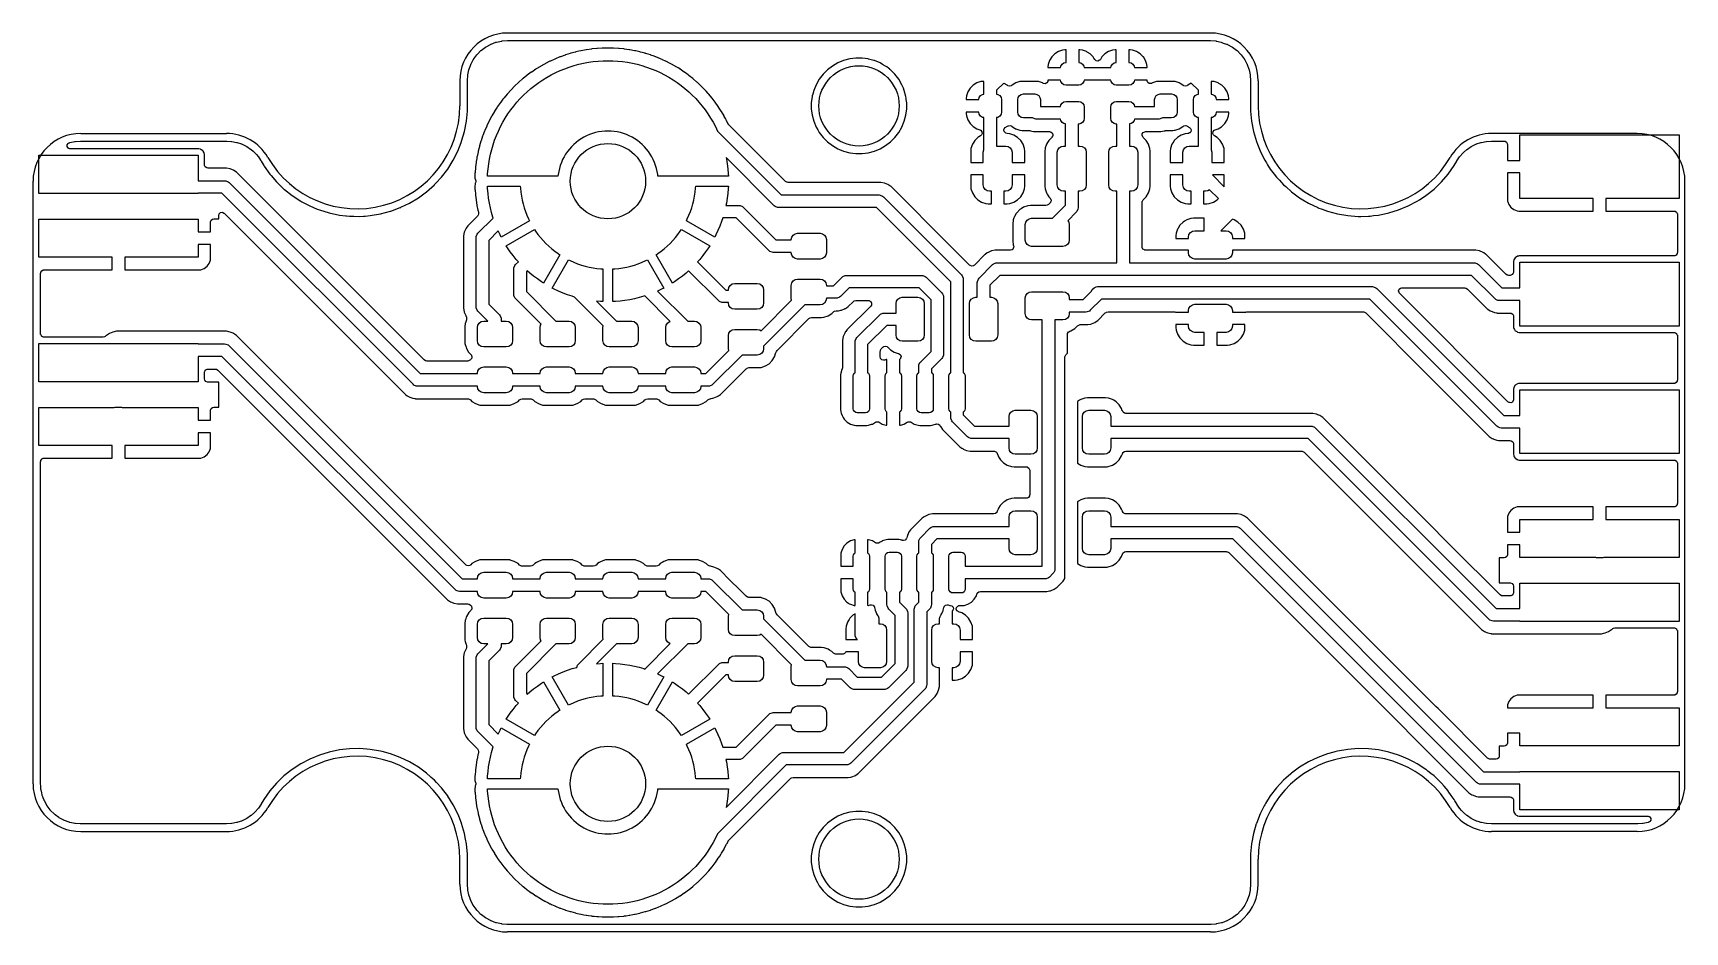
# Model space of a CAD drawing. Header units: millimetres. Extents: x 117.1 to 182.9, y -117.9 to -82.1.
import ezdxf

# ---------------------------------------------------------------- set-up
doc = ezdxf.new("R2010")
doc.units = ezdxf.units.MM
for name, color, linetype, lineweight, true_color in [('cut_in', 5, 'CONTINUOUS', 25, 0x0000ff), ('cut_out', 174, 'CONTINUOUS', 25, 0x000080), ('trace_in', 6, 'CONTINUOUS', 25, 0xff00ff), ('trace_out', 214, 'CONTINUOUS', 25, 0x800080)]:
    doc.layers.add(name, color=color, linetype=linetype, lineweight=lineweight, true_color=true_color)

msp = doc.modelspace()

# ---------------------------------------------------------------- linework, layer by layer
at = {"layer": 'cut_in'}
for centre, radius in [((150, -85), 1.6), ((140, -88), 1.5), ((140, -112), 1.5), ((150, -115), 1.6)]:
    msp.add_circle(centre, radius, dxfattribs=at)
at = {"layer": 'cut_out', "linetype": 'CONTINUOUS'}
for p, q in [((164, -82.1), (136, -82.1)), ((134.1, -84), (134.1, -85)), ((165.9, -84), (165.9, -85)), ((119, -86.1), (124.803848, -86.1)), ((181, -86.1), (175.196152, -86.1)), ((117.1, -112), (117.1, -88)), ((182.9, -112), (182.9, -88)), ((119, -113.9), (124.803848, -113.9)), ((181, -113.9), (175.196152, -113.9)), ((134.1, -116), (134.1, -115)), ((165.9, -116), (165.9, -115)), ((164, -117.9), (136, -117.9))]:
    msp.add_line(p, q, dxfattribs=at)
at = {"layer": 'cut_out'}
for centre, radius, start, end in [((136, -84), 1.9, 90, 180), ((164, -84), 1.9, 0, 90), ((130, -85), 4.1, -149.99999891, 0), ((170, -85), 4.1, -180, -30.00000109), ((119, -88), 1.9, 90, 180), ((124.8038, -88), 1.9, 29.99928031, 89.99855253), ((175.1961, -87.9999), 1.899905, 89.99843182, 150.00182357), ((181, -88), 1.9, 0, 90), ((130, -115), 4.1, 0, 149.99999891), ((170, -115), 4.1, 30.00000109, 180), ((119, -112), 1.9, -180, -90), ((181, -112), 1.9, -90, 0), ((124.8039, -112.0001), 1.899905, -90.00156818, -29.99817643), ((175.1962, -111.9998), 1.9002, -149.99549693, -90.00144732), ((136, -116), 1.9, -180, -90), ((164, -116), 1.9, -90, 0)]:
    msp.add_arc(centre, radius, start, end, dxfattribs=at)
at = {"layer": 'trace_in', "linetype": 'CONTINUOUS'}
for p, q in [((157.941505, -82.838458), (157.797286, -82.927413)), ((157.941508, -82.838456), (157.941505, -82.838458)), ((157.94152, -82.838451), (157.941508, -82.838456)), ((158.10239, -82.785144), (157.94152, -82.838451)), ((158.201651, -82.775003), (158.10239, -82.785144)), ((158.201685, -82.775), (158.201651, -82.775003)), ((158.201713, -82.774999), (158.201685, -82.775)), ((158.249998, -82.774998), (158.201713, -82.774999)), ((158.249999, -82.774998), (158.249998, -82.774998)), ((158.25, -82.774999), (158.249999, -82.774998)), ((158.25, -82.775), (158.25, -82.774999)), ((158.25, -83.275), (158.25, -82.775)), ((158.798322, -82.775), (158.75, -82.775)), ((158.75, -82.775), (158.75, -83.275)), ((158.798327, -82.775), (158.798322, -82.775)), ((158.897604, -82.785143), (158.798327, -82.775)), ((159.058476, -82.838449), (158.897604, -82.785143)), ((159.05849, -82.838456), (159.058476, -82.838449)), ((159.058492, -82.838457), (159.05849, -82.838456)), ((159.09499, -82.860969), (159.058492, -82.838457)), ((159.202712, -82.927413), (159.09499, -82.860969)), ((159.941505, -82.838458), (159.797286, -82.927413)), ((159.941508, -82.838456), (159.941505, -82.838458)), ((159.94152, -82.838451), (159.941508, -82.838456)), ((160.10239, -82.785144), (159.94152, -82.838451)), ((160.201651, -82.775003), (160.10239, -82.785144)), ((160.201685, -82.775), (160.201651, -82.775003)), ((160.201713, -82.774999), (160.201685, -82.775)), ((160.249998, -82.774998), (160.201713, -82.774999)), ((160.249999, -82.774998), (160.249998, -82.774998)), ((160.25, -82.774999), (160.249999, -82.774998)), ((160.25, -83.275), (160.25, -82.774999)), ((160.798322, -82.775), (160.75, -82.775)), ((160.75, -82.775), (160.75, -83.275)), ((160.798327, -82.775), (160.798322, -82.775)), ((160.897604, -82.785143), (160.798327, -82.775)), ((161.058476, -82.838449), (160.897604, -82.785143)), ((161.05849, -82.838456), (161.058476, -82.838449)), ((161.058492, -82.838457), (161.05849, -82.838456)), ((161.09499, -82.860969), (161.058492, -82.838457)), ((161.202712, -82.927413), (161.09499, -82.860969)), ((148.941873, -83.416399), (148.744232, -83.568053)), ((149.157609, -83.291845), (148.941873, -83.416399)), ((149.15761, -83.291843), (149.157609, -83.291845)), ((149.157623, -83.291837), (149.15761, -83.291843)), ((149.15763, -83.291833), (149.157623, -83.291837)), ((149.157637, -83.29183), (149.15763, -83.291833)), ((149.15765, -83.291824), (149.157637, -83.29183)), ((149.387786, -83.196499), (149.15765, -83.291824)), ((149.628439, -83.132016), (149.387786, -83.196499)), ((149.871333, -83.100039), (149.628439, -83.132016)), ((149.873347, -83.099705), (149.871333, -83.100039)), ((149.875424, -83.0995), (149.873347, -83.099705)), ((149.875429, -83.0995), (149.875424, -83.0995)), ((149.875435, -83.0995), (149.875429, -83.0995)), ((150.124565, -83.0995), (149.875435, -83.0995)), ((150.12457, -83.0995), (150.124565, -83.0995)), ((150.124575, -83.0995), (150.12457, -83.0995)), ((150.126649, -83.099705), (150.124575, -83.0995)), ((150.128665, -83.100039), (150.126649, -83.099705)), ((150.363502, -83.130956), (150.128665, -83.100039)), ((150.371667, -83.131491), (150.363502, -83.130956)), ((150.379396, -83.134115), (150.371667, -83.131491)), ((150.383588, -83.135239), (150.379396, -83.134115)), ((150.383608, -83.135245), (150.383588, -83.135239)), ((150.593628, -83.19152), (150.383608, -83.135245)), ((150.612214, -83.1965), (150.593628, -83.19152)), ((150.842348, -83.291824), (150.612214, -83.1965)), ((150.842361, -83.29183), (150.842348, -83.291824)), ((150.842376, -83.291837), (150.842361, -83.29183)), ((150.939641, -83.347993), (150.842376, -83.291837)), ((151.058125, -83.416399), (150.939641, -83.347993)), ((151.104092, -83.451671), (151.058125, -83.416399)), ((151.172332, -83.504033), (151.104092, -83.451671)), ((151.22294, -83.542866), (151.172332, -83.504033)), ((151.228182, -83.546888), (151.22294, -83.542866)), ((151.228203, -83.546904), (151.228182, -83.546888)), ((151.255766, -83.568053), (151.228203, -83.546904)), ((157.535143, -83.352394), (157.525, -83.451671)), ((157.525, -83.451671), (157.525, -83.451674)), ((157.525, -83.451674), (157.525, -83.451677)), ((157.525, -83.451677), (157.525, -83.475)), ((157.525, -83.475), (158.029973, -83.475)), ((157.588449, -83.191522), (157.535143, -83.352394)), ((157.588456, -83.191508), (157.588449, -83.191522)), ((157.588458, -83.191505), (157.588456, -83.191508)), ((157.677413, -83.047286), (157.588458, -83.191505)), ((157.677429, -83.047264), (157.677413, -83.047286)), ((157.677431, -83.047261), (157.677429, -83.047264)), ((157.797261, -82.927431), (157.677431, -83.047261)), ((157.797264, -82.927429), (157.797261, -82.927431)), ((157.797286, -82.927413), (157.797264, -82.927429)), ((158.029973, -83.475), (158.042127, -83.413896)), ((158.042127, -83.413896), (158.090901, -83.340901)), ((158.090901, -83.340901), (158.163896, -83.292127)), ((158.163896, -83.292127), (158.25, -83.275)), ((158.75, -83.275), (158.836104, -83.292127)), ((158.836104, -83.292127), (158.909099, -83.340901)), ((158.909099, -83.340901), (158.957873, -83.413896)), ((158.957873, -83.413896), (158.970027, -83.475)), ((158.970027, -83.475), (160.029973, -83.475)), ((159.202722, -82.92742), (159.202712, -82.927413)), ((159.202728, -82.927424), (159.202722, -82.92742)), ((159.202732, -82.927427), (159.202728, -82.927424)), ((159.202734, -82.927429), (159.202732, -82.927427)), ((159.202737, -82.927431), (159.202734, -82.927429)), ((159.322567, -83.047261), (159.202737, -82.927431)), ((159.322568, -83.047263), (159.322567, -83.047261)), ((159.322572, -83.047267), (159.322568, -83.047263)), ((159.322575, -83.047271), (159.322572, -83.047267)), ((159.354791, -83.0995), (159.322575, -83.047271)), ((159.389202, -83.155288), (159.354791, -83.0995)), ((159.40103, -83.171396), (159.389202, -83.155288)), ((159.402095, -83.172625), (159.40103, -83.171396)), ((159.446391, -83.205148), (159.402095, -83.172625)), ((159.449627, -83.206554), (159.446391, -83.205148)), ((159.449629, -83.206555), (159.449627, -83.206554)), ((159.51896, -83.215215), (159.449629, -83.206555)), ((159.581967, -83.185017), (159.51896, -83.215215)), ((159.592285, -83.175736), (159.581967, -83.185017)), ((159.614897, -83.148642), (159.592285, -83.175736)), ((159.677418, -83.047279), (159.614897, -83.148642)), ((159.677429, -83.047263), (159.677418, -83.047279)), ((159.797261, -82.927431), (159.677429, -83.047263)), ((159.797264, -82.927429), (159.797261, -82.927431)), ((159.797286, -82.927413), (159.797264, -82.927429)), ((160.029973, -83.475), (160.042127, -83.413896)), ((160.042127, -83.413896), (160.090901, -83.340901)), ((160.090901, -83.340901), (160.163896, -83.292127)), ((160.163896, -83.292127), (160.25, -83.275)), ((160.75, -83.275), (160.836104, -83.292127)), ((160.836104, -83.292127), (160.909099, -83.340901)), ((160.909099, -83.340901), (160.957873, -83.413896)), ((160.957873, -83.413896), (160.970027, -83.475)), ((160.970027, -83.475), (161.474999, -83.475)), ((161.202722, -82.92742), (161.202712, -82.927413)), ((161.202728, -82.927424), (161.202722, -82.92742)), ((161.202732, -82.927427), (161.202728, -82.927424)), ((161.202734, -82.927429), (161.202732, -82.927427)), ((161.202737, -82.927431), (161.202734, -82.927429)), ((161.322567, -83.047261), (161.202737, -82.927431)), ((161.322568, -83.047263), (161.322567, -83.047261)), ((161.322572, -83.047267), (161.322568, -83.047263)), ((161.322575, -83.047271), (161.322572, -83.047267)), ((161.32258, -83.047279), (161.322575, -83.047271)), ((161.322585, -83.047286), (161.32258, -83.047279)), ((161.326079, -83.052951), (161.322585, -83.047286)), ((161.411542, -83.191507), (161.326079, -83.052951)), ((161.411547, -83.191518), (161.411542, -83.191507)), ((161.464855, -83.352392), (161.411547, -83.191518)), ((161.474998, -83.451677), (161.464855, -83.352392)), ((161.474999, -83.451692), (161.474998, -83.451677)), ((161.474999, -83.475), (161.474999, -83.451692)), ((148.291824, -84.15765), (148.196499, -84.387786)), ((148.29183, -84.157637), (148.291824, -84.15765)), ((148.291833, -84.15763), (148.29183, -84.157637)), ((148.291837, -84.157623), (148.291833, -84.15763)), ((148.291845, -84.157609), (148.291837, -84.157623)), ((148.416399, -83.941873), (148.291845, -84.157609)), ((148.568053, -83.744232), (148.416399, -83.941873)), ((148.568067, -83.744217), (148.568053, -83.744232)), ((148.568074, -83.744209), (148.568067, -83.744217)), ((148.744209, -83.568074), (148.568074, -83.744209)), ((148.744217, -83.568067), (148.744209, -83.568074)), ((148.744232, -83.568053), (148.744217, -83.568067)), ((151.255771, -83.568057), (151.255766, -83.568053)), ((151.255774, -83.56806), (151.255771, -83.568057)), ((151.255781, -83.568066), (151.255774, -83.56806)), ((151.431933, -83.744218), (151.255781, -83.568066)), ((151.431939, -83.744225), (151.431933, -83.744218)), ((151.431941, -83.744228), (151.431939, -83.744225)), ((151.431945, -83.744232), (151.431941, -83.744228)), ((151.47428, -83.799405), (151.431945, -83.744232)), ((151.583599, -83.941873), (151.47428, -83.799405)), ((151.708162, -84.157623), (151.583599, -83.941873)), ((151.708169, -84.157638), (151.708162, -84.157623)), ((151.708173, -84.157649), (151.708169, -84.157638)), ((151.708174, -84.15765), (151.708173, -84.157649)), ((151.732969, -84.21751), (151.708174, -84.15765)), ((151.732969, -84.217511), (151.732969, -84.21751)), ((151.766002, -84.297261), (151.732969, -84.217511)), ((154.547261, -84.177431), (154.427431, -84.297261)), ((154.547264, -84.177429), (154.547261, -84.177431)), ((154.547286, -84.177413), (154.547264, -84.177429)), ((154.691505, -84.088458), (154.547286, -84.177413)), ((154.691508, -84.088456), (154.691505, -84.088458)), ((154.691522, -84.088449), (154.691508, -84.088456)), ((154.852393, -84.035143), (154.691522, -84.088449)), ((154.852394, -84.035143), (154.852393, -84.035143)), ((154.951661, -84.025002), (154.852394, -84.035143)), ((154.951685, -84.025), (154.951661, -84.025002)), ((154.951686, -84.025), (154.951685, -84.025)), ((154.951705, -84.024999), (154.951686, -84.025)), ((154.975, -84.024999), (154.951705, -84.024999)), ((154.975, -84.529972), (154.975, -84.024999)), ((164.048322, -84.025), (164.025, -84.025)), ((164.025, -84.025), (164.025, -84.275)), ((164.048327, -84.025), (164.048322, -84.025)), ((164.147604, -84.035143), (164.048327, -84.025)), ((164.308476, -84.088449), (164.147604, -84.035143)), ((164.30849, -84.088456), (164.308476, -84.088449)), ((164.308492, -84.088457), (164.30849, -84.088456)), ((164.334952, -84.104778), (164.308492, -84.088457)), ((164.452712, -84.177413), (164.334952, -84.104778)), ((164.452722, -84.17742), (164.452712, -84.177413)), ((164.452728, -84.177424), (164.452722, -84.17742)), ((164.452732, -84.177427), (164.452728, -84.177424)), ((164.452733, -84.177428), (164.452732, -84.177427)), ((164.452734, -84.177429), (164.452733, -84.177428)), ((164.452737, -84.177431), (164.452734, -84.177429)), ((164.572567, -84.297261), (164.452737, -84.177431)), ((148.099501, -84.875417), (148.0995, -84.875446)), ((148.0995, -84.875446), (148.0995, -85.124552)), ((148.132017, -84.628437), (148.099501, -84.875417)), ((148.132018, -84.628435), (148.132017, -84.628437)), ((148.138996, -84.602394), (148.132018, -84.628435)), ((148.157581, -84.533032), (148.138996, -84.602394)), ((148.196499, -84.387786), (148.157581, -84.533032)), ((151.803502, -84.387793), (151.766002, -84.297261)), ((151.867982, -84.628435), (151.803502, -84.387793)), ((151.867982, -84.628438), (151.867982, -84.628435)), ((151.877623, -84.701671), (151.867982, -84.628438)), ((151.879097, -84.712864), (151.877623, -84.701671)), ((151.87934, -84.714706), (151.879097, -84.712864)), ((151.879341, -84.714711), (151.87934, -84.714706)), ((151.882672, -84.740013), (151.879341, -84.714711)), ((151.883986, -84.75), (151.882672, -84.740013)), ((151.9005, -84.875435), (151.883986, -84.75)), ((151.9005, -85.124565), (151.9005, -84.875435)), ((154.285143, -84.602394), (154.275, -84.701671)), ((154.275, -84.701671), (154.275, -84.701674)), ((154.275, -84.701674), (154.275, -84.701677)), ((154.275, -84.701677), (154.275, -84.75)), ((154.275, -84.75), (154.775, -84.75)), ((154.338449, -84.441522), (154.285143, -84.602394)), ((154.338456, -84.441508), (154.338449, -84.441522)), ((154.338458, -84.441505), (154.338456, -84.441508)), ((154.427413, -84.297286), (154.338458, -84.441505)), ((154.427429, -84.297264), (154.427413, -84.297286)), ((154.427431, -84.297261), (154.427429, -84.297264)), ((154.775, -84.75), (154.792127, -84.663896)), ((154.792127, -84.663896), (154.840901, -84.590901)), ((154.840901, -84.590901), (154.913896, -84.542127)), ((154.913896, -84.542127), (154.975, -84.529972)), ((164.025, -84.275), (164.025, -84.529972)), ((164.025, -84.529972), (164.086104, -84.542127)), ((164.086104, -84.542127), (164.159099, -84.590901)), ((164.159099, -84.590901), (164.207873, -84.663896)), ((164.207873, -84.663896), (164.225, -84.75)), ((164.225, -84.75), (164.724999, -84.75)), ((164.572569, -84.297264), (164.572567, -84.297261)), ((164.572572, -84.297267), (164.572569, -84.297264)), ((164.572575, -84.297271), (164.572572, -84.297267)), ((164.57258, -84.297279), (164.572575, -84.297271)), ((164.572585, -84.297286), (164.57258, -84.297279)), ((164.575095, -84.301356), (164.572585, -84.297286)), ((164.661542, -84.441507), (164.575095, -84.301356)), ((164.661547, -84.441518), (164.661542, -84.441507)), ((164.714855, -84.602392), (164.661547, -84.441518)), ((164.724998, -84.701677), (164.714855, -84.602392)), ((164.724999, -84.701692), (164.724998, -84.701677)), ((164.724999, -84.75), (164.724999, -84.701692)), ((148.0995, -85.124552), (148.099501, -85.124581)), ((148.099501, -85.124581), (148.132016, -85.371559)), ((148.132016, -85.371559), (148.196499, -85.612212)), ((151.803502, -85.612207), (151.867982, -85.371565)), ((151.867982, -85.371565), (151.9005, -85.124565)), ((154.275001, -85.25), (154.275001, -85.298331)), ((154.775, -85.25), (154.275001, -85.25)), ((154.275001, -85.298331), (154.285144, -85.397608)), ((154.285144, -85.397608), (154.338451, -85.558478)), ((154.792127, -85.336104), (154.775, -85.25)), ((154.840901, -85.409099), (154.792127, -85.336104)), ((154.913896, -85.457873), (154.840901, -85.409099)), ((154.975, -85.470027), (154.913896, -85.457873)), ((154.975, -86.745394), (154.975, -85.470027)), ((164.086104, -85.457873), (164.025, -85.470027)), ((164.025, -85.470027), (164.025, -86.745394)), ((164.159099, -85.409099), (164.086104, -85.457873)), ((164.207873, -85.336104), (164.159099, -85.409099)), ((164.225, -85.25), (164.207873, -85.336104)), ((164.725, -85.25), (164.225, -85.25)), ((164.661547, -85.558481), (164.714855, -85.397606)), ((164.714855, -85.397606), (164.724999, -85.298322)), ((164.724999, -85.298322), (164.725, -85.298309)), ((164.725, -85.298309), (164.725, -85.25)), ((148.196499, -85.612212), (148.291824, -85.842348)), ((148.291824, -85.842348), (148.29183, -85.842361)), ((148.29183, -85.842361), (148.291837, -85.842376)), ((148.291837, -85.842376), (148.355169, -85.952071)), ((148.355169, -85.952071), (148.416399, -86.058125)), ((148.416399, -86.058125), (148.568053, -86.255766)), ((151.431938, -86.255776), (151.583599, -86.058127)), ((151.583599, -86.058127), (151.708164, -85.842373)), ((151.708164, -85.842373), (151.803502, -85.612207)), ((154.338451, -85.558478), (154.338457, -85.558492)), ((154.338457, -85.558492), (154.427413, -85.702712)), ((154.427413, -85.702712), (154.42742, -85.702722)), ((154.42742, -85.702722), (154.427424, -85.702728)), ((154.427424, -85.702728), (154.427427, -85.702732)), ((154.427427, -85.702732), (154.427429, -85.702734)), ((154.427429, -85.702734), (154.427431, -85.702737)), ((154.427431, -85.702737), (154.547261, -85.822567)), ((154.547261, -85.822567), (154.547264, -85.822569)), ((154.547264, -85.822569), (154.547267, -85.822572)), ((154.547267, -85.822572), (154.547271, -85.822575)), ((154.547271, -85.822575), (154.547279, -85.82258)), ((154.547279, -85.82258), (154.547286, -85.822585)), ((154.547286, -85.822585), (154.691497, -85.911536)), ((154.691497, -85.911536), (154.691507, -85.911542)), ((154.691507, -85.911542), (154.69152, -85.911548)), ((154.69152, -85.911548), (154.813344, -85.951916)), ((154.841609, -86.189861), (154.776258, -86.230171)), ((154.813344, -85.951916), (154.84492, -85.96767)), ((154.868045, -86.167974), (154.841609, -86.189861)), ((154.84492, -85.96767), (154.853245, -85.973434)), ((154.853245, -85.973434), (154.85449, -85.974296)), ((154.85449, -85.974296), (154.898399, -86.028645)), ((154.875431, -86.159892), (154.868045, -86.167974)), ((154.905954, -86.098105), (154.875431, -86.159892)), ((154.898399, -86.028645), (154.905954, -86.098105)), ((164.093747, -86.095867), (164.102402, -86.026535)), ((164.123948, -86.15887), (164.093747, -86.095867)), ((164.102402, -86.026535), (164.14636, -85.973434)), ((164.124867, -86.159892), (164.123948, -86.15887)), ((164.131727, -86.167518), (164.124867, -86.159892)), ((164.158815, -86.190124), (164.131727, -86.167518)), ((164.14636, -85.973434), (164.151493, -85.96994)), ((164.151493, -85.96994), (164.155415, -85.96727)), ((164.155415, -85.96727), (164.186187, -85.952071)), ((164.268344, -86.257683), (164.158815, -86.190124)), ((164.186187, -85.952071), (164.308472, -85.911551)), ((164.308472, -85.911551), (164.308476, -85.911548)), ((164.308476, -85.911548), (164.308479, -85.911548)), ((164.308479, -85.911548), (164.308492, -85.911542)), ((164.308492, -85.911542), (164.441491, -85.829506)), ((164.441491, -85.829506), (164.452712, -85.822585)), ((164.452712, -85.822585), (164.452713, -85.822584)), ((164.452713, -85.822584), (164.452728, -85.822575)), ((164.452728, -85.822575), (164.452732, -85.822572)), ((164.452732, -85.822572), (164.572572, -85.702732)), ((164.572572, -85.702732), (164.572575, -85.702728)), ((164.572575, -85.702728), (164.661542, -85.558492)), ((164.661542, -85.558492), (164.661547, -85.558481)), ((148.568053, -86.255766), (148.568057, -86.255771)), ((148.568057, -86.255771), (148.56806, -86.255774)), ((148.56806, -86.255774), (148.568066, -86.255781)), ((148.568066, -86.255781), (148.744218, -86.431933)), ((148.744218, -86.431933), (148.744225, -86.431939)), ((148.744225, -86.431939), (148.744228, -86.431941)), ((148.744228, -86.431941), (148.744232, -86.431945)), ((148.744232, -86.431945), (148.941873, -86.583599)), ((148.941873, -86.583599), (149.157623, -86.708162)), ((149.157623, -86.708162), (149.157638, -86.708169)), ((149.157638, -86.708169), (149.225734, -86.736375)), ((149.225734, -86.736375), (149.379362, -86.80001)), ((149.379362, -86.80001), (149.387793, -86.803502)), ((149.387793, -86.803502), (149.628435, -86.867982)), ((150.371565, -86.867982), (150.612207, -86.803502)), ((150.612207, -86.803502), (150.842373, -86.708164)), ((150.842373, -86.708164), (151.058127, -86.583599)), ((151.058127, -86.583599), (151.255776, -86.431938)), ((151.255776, -86.431938), (151.431938, -86.255776)), ((154.460493, -86.697304), (154.45, -86.800007)), ((154.45, -86.800007), (154.45, -86.80001)), ((154.45, -86.80001), (154.45, -86.800013)), ((154.45, -86.800013), (154.45, -87.25)), ((154.460494, -86.697299), (154.460493, -86.697304)), ((154.515638, -86.530888), (154.460494, -86.697299)), ((154.515641, -86.530879), (154.515638, -86.530888)), ((154.515757, -86.530691), (154.515641, -86.530879)), ((154.570384, -86.442126), (154.515757, -86.530691)), ((154.607683, -86.381655), (154.570384, -86.442126)), ((154.731652, -86.257685), (154.607683, -86.381655)), ((154.731654, -86.257683), (154.731652, -86.257685)), ((154.731659, -86.25768), (154.731654, -86.257683)), ((154.776258, -86.230171), (154.731659, -86.25768)), ((154.95, -86.85), (154.96903, -86.754329)), ((154.95, -87.25), (154.95, -86.85)), ((154.96903, -86.754329), (154.975, -86.745394)), ((164.025, -86.745394), (164.03097, -86.754329)), ((164.03097, -86.754329), (164.05, -86.85)), ((164.05, -86.85), (164.05, -87.25)), ((164.268345, -86.257684), (164.268344, -86.257683)), ((164.392315, -86.381654), (164.268345, -86.257684)), ((164.484356, -86.530875), (164.392315, -86.381654)), ((164.484358, -86.53088), (164.484356, -86.530875)), ((164.539505, -86.697302), (164.484358, -86.53088)), ((164.549998, -86.800013), (164.539505, -86.697302)), ((164.549999, -86.800028), (164.549998, -86.800013)), ((164.549999, -87.25), (164.549999, -86.800028)), ((149.628435, -86.867982), (149.875435, -86.9005)), ((149.875435, -86.9005), (149.875442, -86.9005)), ((149.875442, -86.9005), (150.124558, -86.9005)), ((150.124558, -86.9005), (150.124565, -86.9005)), ((150.124565, -86.9005), (150.371565, -86.867982)), ((154.45, -87.25), (154.95, -87.25)), ((164.05, -87.25), (164.549999, -87.25)), ((154.95, -87.75), (154.450001, -87.75)), ((154.450001, -87.75), (154.450001, -88.199995)), ((154.95, -88.15), (154.95, -87.75)), ((154.96903, -88.245671), (154.95, -88.15)), ((156.1, -88.15), (156.08097, -88.245671)), ((156.6, -87.75), (156.1, -87.75)), ((156.1, -87.75), (156.1, -88.15)), ((156.6, -88.199973), (156.6, -87.75)), ((162.9, -87.75), (162.400001, -87.75)), ((162.400001, -87.75), (162.400001, -88.199995)), ((162.9, -88.15), (162.9, -87.75)), ((162.91903, -88.245671), (162.9, -88.15)), ((164.55, -87.75), (164.078554, -87.75)), ((164.078554, -87.75), (164.548009, -88.219456)), ((164.55, -88.199973), (164.55, -87.75)), ((176.325, -87.67), (175.825, -87.67)), ((175.825, -87.67), (175.825, -88.737844)), ((176.325, -88.69), (176.325, -87.67)), ((154.450001, -88.199995), (154.460493, -88.302694)), ((154.460493, -88.302694), (154.460493, -88.302695)), ((154.460493, -88.302695), (154.460494, -88.302697)), ((154.460494, -88.302697), (154.515641, -88.469119)), ((154.515641, -88.469119), (154.515643, -88.469124)), ((154.515643, -88.469124), (154.607684, -88.618345)), ((154.607684, -88.618345), (154.731654, -88.742315)), ((154.731654, -88.742315), (154.880875, -88.834356)), ((155.023223, -88.326777), (154.96903, -88.245671)), ((155.104329, -88.38097), (155.023223, -88.326777)), ((155.2, -88.4), (155.104329, -88.38097)), ((155.275, -88.4), (155.2, -88.4)), ((155.275, -88.899998), (155.275, -88.4)), ((155.85, -88.4), (155.775, -88.4)), ((155.775, -88.4), (155.775, -88.899999)), ((155.945671, -88.38097), (155.85, -88.4)), ((156.026777, -88.326777), (155.945671, -88.38097)), ((156.08097, -88.245671), (156.026777, -88.326777)), ((156.169124, -88.834356), (156.318345, -88.742315)), ((156.318345, -88.742315), (156.442315, -88.618345)), ((156.442315, -88.618345), (156.534356, -88.469124)), ((156.534356, -88.469124), (156.534358, -88.469119)), ((156.534358, -88.469119), (156.589505, -88.302697)), ((156.589505, -88.302697), (156.589506, -88.30269)), ((156.589506, -88.30269), (156.599999, -88.199986)), ((156.599999, -88.199986), (156.6, -88.199973)), ((162.400001, -88.199995), (162.410493, -88.302694)), ((162.410493, -88.302694), (162.410493, -88.302695)), ((162.410493, -88.302695), (162.410494, -88.302697)), ((162.410494, -88.302697), (162.465641, -88.469119)), ((162.465641, -88.469119), (162.465643, -88.469124)), ((162.465643, -88.469124), (162.557684, -88.618345)), ((162.557684, -88.618345), (162.681654, -88.742315)), ((162.681654, -88.742315), (162.830875, -88.834356)), ((162.973223, -88.326777), (162.91903, -88.245671)), ((163.054329, -88.38097), (162.973223, -88.326777)), ((163.15, -88.4), (163.054329, -88.38097)), ((163.225, -88.4), (163.15, -88.4)), ((163.225, -88.899998), (163.225, -88.4)), ((163.8, -88.4), (163.725, -88.4)), ((163.725, -88.4), (163.725, -88.899999)), ((163.895671, -88.38097), (163.8, -88.4)), ((163.95966, -88.338213), (163.895671, -88.38097)), ((164.316053, -88.694606), (163.95966, -88.338213)), ((164.119124, -88.834356), (164.268345, -88.742315)), ((164.268345, -88.742315), (164.316053, -88.694606)), ((164.548009, -88.219456), (164.549999, -88.199986)), ((164.549999, -88.199986), (164.55, -88.199973)), ((175.825, -88.737844), (175.8314, -88.79737)), ((175.8314, -88.79737), (175.831402, -88.797377)), ((175.831402, -88.797377), (175.839752, -88.819765)), ((175.839752, -88.819765), (175.881645, -88.932086)), ((179.25, -88.69), (176.325, -88.69)), ((179.25, -89.19), (179.25, -88.69)), ((154.880875, -88.834356), (154.88088, -88.834358)), ((154.88088, -88.834358), (155.047299, -88.889504)), ((155.047299, -88.889504), (155.0473, -88.889504)), ((155.0473, -88.889504), (155.047302, -88.889505)), ((155.047302, -88.889505), (155.047309, -88.889506)), ((155.047309, -88.889506), (155.150019, -88.899999)), ((155.150019, -88.899999), (155.274999, -88.899999)), ((155.274999, -88.899999), (155.275, -88.899998)), ((155.775, -88.899999), (155.89996, -88.899999)), ((155.89996, -88.899999), (155.899972, -88.899999)), ((155.899972, -88.899999), (155.899986, -88.899998)), ((155.899986, -88.899998), (156.002697, -88.889505)), ((156.002697, -88.889505), (156.169119, -88.834358)), ((156.169119, -88.834358), (156.169124, -88.834356)), ((162.830875, -88.834356), (162.83088, -88.834358)), ((162.83088, -88.834358), (162.997299, -88.889504)), ((162.997299, -88.889504), (162.9973, -88.889504)), ((162.9973, -88.889504), (162.997302, -88.889505)), ((162.997302, -88.889505), (162.997309, -88.889506)), ((162.997309, -88.889506), (163.100019, -88.899999)), ((163.222302, -89.485494), (163.055887, -89.540638)), ((163.100019, -88.899999), (163.224999, -88.899999)), ((163.222304, -89.485493), (163.222302, -89.485494)), ((163.325002, -89.475002), (163.222304, -89.485493)), ((163.224999, -88.899999), (163.225, -88.899998)), ((163.325012, -89.475001), (163.325002, -89.475001)), ((163.325002, -89.475001), (163.325002, -89.475002)), ((163.325028, -89.475), (163.325012, -89.475001)), ((163.325037, -89.475), (163.325028, -89.475)), ((163.75, -89.475), (163.325037, -89.475)), ((163.725, -88.899999), (163.84996, -88.899999)), ((163.75, -89.975), (163.75, -89.475)), ((163.84996, -88.899999), (163.849972, -88.899999)), ((163.849972, -88.899999), (163.849986, -88.899998)), ((163.849986, -88.899998), (163.952697, -88.889505)), ((163.952697, -88.889505), (164.119119, -88.834358)), ((164.119119, -88.834358), (164.119124, -88.834356)), ((175.881645, -88.932086), (175.881649, -88.932093)), ((175.881649, -88.932093), (175.922585, -88.986776)), ((175.922585, -88.986776), (175.967807, -89.047185)), ((175.967807, -89.047185), (175.967813, -89.047191)), ((175.967813, -89.047191), (175.986751, -89.061368)), ((175.986751, -89.061368), (176.082906, -89.13335)), ((176.082906, -89.13335), (176.082913, -89.133354)), ((176.082913, -89.133354), (176.21762, -89.183596)), ((176.21762, -89.183596), (176.217627, -89.183598)), ((176.217627, -89.183598), (176.224468, -89.184333)), ((176.224468, -89.184333), (176.277138, -89.189998)), ((176.277138, -89.189998), (176.277155, -89.189999)), ((176.277155, -89.189999), (176.277172, -89.19)), ((176.277172, -89.19), (179.25, -89.19)), ((162.635493, -90.072304), (162.625, -90.175007)), ((162.635494, -90.072299), (162.635493, -90.072304)), ((162.690638, -89.905888), (162.635494, -90.072299)), ((162.690641, -89.905879), (162.690638, -89.905888)), ((162.69567, -89.897726), (162.690641, -89.905879)), ((162.782684, -89.756654), (162.69567, -89.897726)), ((162.782685, -89.756652), (162.782684, -89.756654)), ((162.906652, -89.632685), (162.782685, -89.756652)), ((162.968997, -89.59423), (162.906652, -89.632685)), ((163.055875, -89.540643), (162.968997, -89.59423)), ((163.055877, -89.540642), (163.055875, -89.540643)), ((163.055879, -89.540641), (163.055877, -89.540642)), ((163.055887, -89.540638), (163.055879, -89.540641)), ((163.125, -90.225), (163.14403, -90.129329)), ((163.14403, -90.129329), (163.198223, -90.048223)), ((163.198223, -90.048223), (163.279329, -89.99403)), ((163.279329, -89.99403), (163.375, -89.975)), ((163.375, -89.975), (163.75, -89.975)), ((164.873735, -89.517318), (164.416054, -89.975)), ((164.416054, -89.975), (164.625, -89.975)), ((164.625, -89.975), (164.720671, -89.99403)), ((164.720671, -89.99403), (164.801777, -90.048223)), ((164.801777, -90.048223), (164.85597, -90.129329)), ((164.85597, -90.129329), (164.875, -90.225)), ((164.94411, -89.540638), (164.873735, -89.517318)), ((164.944119, -89.540641), (164.94411, -89.540638)), ((164.944124, -89.540643), (164.944119, -89.540641)), ((165.093345, -89.632684), (164.944124, -89.540643)), ((165.217315, -89.756654), (165.093345, -89.632684)), ((165.309356, -89.905875), (165.217315, -89.756654)), ((165.309358, -89.90588), (165.309356, -89.905875)), ((165.364505, -90.072302), (165.309358, -89.90588)), ((165.374998, -90.175013), (165.364505, -90.072302)), ((124.175, -90.52), (123.675, -90.52)), ((123.675, -90.52), (123.675, -91.032)), ((124.175, -91.079827), (124.175, -90.52)), ((162.625, -90.175007), (162.625, -90.17501)), ((162.625, -90.17501), (162.625, -90.175013)), ((162.625, -90.175013), (162.625, -90.2875)), ((162.625, -90.2875), (163.125, -90.2875)), ((163.125, -90.2875), (163.125, -90.225)), ((164.875, -90.225), (164.875, -90.2875)), ((164.875, -90.2875), (165.374999, -90.2875)), ((165.374999, -90.175028), (165.374998, -90.175013)), ((165.374999, -90.2875), (165.374999, -90.175028)), ((123.675, -91.032), (120.75, -91.032)), ((120.75, -91.032), (120.75, -91.532)), ((123.917093, -91.47535), (124.032187, -91.38919)), ((124.032187, -91.38919), (124.03219, -91.389187)), ((124.03219, -91.389187), (124.11835, -91.274093)), ((124.11835, -91.274093), (124.118354, -91.274086)), ((124.118354, -91.274086), (124.168596, -91.139379)), ((124.168596, -91.139379), (124.168598, -91.139372)), ((124.168598, -91.139372), (124.172771, -91.100568)), ((124.172771, -91.100568), (124.174998, -91.07986)), ((124.174998, -91.07986), (124.175, -91.079827)), ((120.75, -91.532), (123.722828, -91.532)), ((123.722828, -91.532), (123.722836, -91.532)), ((123.722836, -91.532), (123.722847, -91.531999)), ((123.722847, -91.531999), (123.75856, -91.528158)), ((123.75856, -91.528158), (123.782372, -91.525598)), ((123.782372, -91.525598), (123.782379, -91.525596)), ((123.782379, -91.525596), (123.917086, -91.475354)), ((123.917086, -91.475354), (123.917093, -91.47535)), ((163.125, -93.7125), (162.625001, -93.7125)), ((162.625001, -93.7125), (162.625001, -93.824985)), ((162.625001, -93.824985), (162.635493, -93.927694)), ((162.635493, -93.927694), (162.635493, -93.927695)), ((162.635493, -93.927695), (162.635494, -93.927697)), ((162.635494, -93.927697), (162.662216, -94.008338)), ((162.662216, -94.008338), (162.684692, -94.076168)), ((162.684692, -94.076168), (162.690641, -94.094119)), ((163.125, -93.775), (163.125, -93.7125)), ((163.14403, -93.870671), (163.125, -93.775)), ((163.198223, -93.951777), (163.14403, -93.870671)), ((163.279329, -94.00597), (163.198223, -93.951777)), ((163.375, -94.025), (163.279329, -94.00597)), ((163.75, -94.025), (163.375, -94.025)), ((163.75, -94.524998), (163.75, -94.025)), ((164.625, -94.025), (164.25, -94.025)), ((164.25, -94.025), (164.25, -94.524999)), ((164.720671, -94.00597), (164.625, -94.025)), ((164.801777, -93.951777), (164.720671, -94.00597)), ((164.85597, -93.870671), (164.801777, -93.951777)), ((164.875, -93.775), (164.85597, -93.870671)), ((165.375, -93.7125), (164.875, -93.7125)), ((164.875, -93.7125), (164.875, -93.775)), ((165.309358, -94.094119), (165.364505, -93.927697)), ((165.364505, -93.927697), (165.364506, -93.92769)), ((165.364506, -93.92769), (165.374999, -93.824986)), ((165.374999, -93.824986), (165.375, -93.824973)), ((165.375, -93.824973), (165.375, -93.7125)), ((162.690641, -94.094119), (162.690643, -94.094124)), ((162.690643, -94.094124), (162.782684, -94.243345)), ((162.782684, -94.243345), (162.906654, -94.367315)), ((162.906654, -94.367315), (163.055875, -94.459356)), ((163.055875, -94.459356), (163.05588, -94.459358)), ((163.05588, -94.459358), (163.222299, -94.514504)), ((163.222299, -94.514504), (163.2223, -94.514504)), ((163.2223, -94.514504), (163.222302, -94.514505)), ((163.222302, -94.514505), (163.222309, -94.514506)), ((163.222309, -94.514506), (163.325019, -94.524999)), ((163.325019, -94.524999), (163.749999, -94.524999)), ((163.749999, -94.524999), (163.75, -94.524998)), ((164.25, -94.524999), (164.67496, -94.524999)), ((164.67496, -94.524999), (164.674972, -94.524999)), ((164.674972, -94.524999), (164.674986, -94.524998)), ((164.674986, -94.524998), (164.777697, -94.514505)), ((164.777697, -94.514505), (164.944119, -94.459358)), ((164.944119, -94.459358), (164.944124, -94.459356)), ((164.944124, -94.459356), (165.093345, -94.367315)), ((165.093345, -94.367315), (165.217315, -94.243345)), ((165.217315, -94.243345), (165.309356, -94.094124)), ((165.309356, -94.094124), (165.309358, -94.094119)), ((124.175, -98.02), (123.675, -98.02)), ((123.675, -98.02), (123.675, -98.532)), ((124.175, -98.579827), (124.175, -98.02)), ((123.675, -98.532), (120.75, -98.532)), ((120.75, -98.532), (120.75, -99.032)), ((124.118354, -98.774086), (124.168596, -98.639379)), ((124.168596, -98.639379), (124.168598, -98.639372)), ((124.168598, -98.639372), (124.172399, -98.604026)), ((124.172399, -98.604026), (124.174998, -98.57986)), ((124.174998, -98.57986), (124.175, -98.579827)), ((120.75, -99.032), (123.722828, -99.032)), ((123.722828, -99.032), (123.722836, -99.032)), ((123.722836, -99.032), (123.722847, -99.031999)), ((123.722847, -99.031999), (123.761503, -99.027842)), ((123.761503, -99.027842), (123.782372, -99.025598)), ((123.782372, -99.025598), (123.782379, -99.025596)), ((123.782379, -99.025596), (123.917086, -98.975354)), ((123.917086, -98.975354), (123.917093, -98.97535)), ((123.917093, -98.97535), (124.032187, -98.88919)), ((124.032187, -98.88919), (124.03219, -98.889187)), ((124.03219, -98.889187), (124.11835, -98.774093)), ((124.11835, -98.774093), (124.118354, -98.774086)), ((175.881646, -101.22591), (175.831402, -101.360621)), ((175.881648, -101.225907), (175.881646, -101.22591)), ((175.967807, -101.110813), (175.881648, -101.225907)), ((175.967813, -101.110807), (175.967807, -101.110813)), ((176.082907, -101.024648), (175.967813, -101.110807)), ((176.08291, -101.024646), (176.082907, -101.024648)), ((176.217621, -100.974402), (176.08291, -101.024646)), ((176.217628, -100.9744), (176.217621, -100.974402)), ((176.277146, -100.968), (176.217628, -100.9744)), ((179.25, -100.968), (176.277146, -100.968)), ((179.25, -101.468), (179.25, -100.968)), ((175.8314, -101.360628), (175.825, -101.420146)), ((175.825, -101.420146), (175.825, -101.420155)), ((175.825, -101.420155), (175.825, -101.98)), ((175.825, -101.98), (176.325, -101.98)), ((175.831402, -101.360621), (175.8314, -101.360628)), ((176.325, -101.98), (176.325, -101.468)), ((176.325, -101.468), (179.25, -101.468)), ((149.407163, -102.525918), (149.323928, -102.663603)), ((149.407166, -102.525914), (149.407163, -102.525918)), ((149.520914, -102.412166), (149.407166, -102.525914)), ((149.520918, -102.412163), (149.520914, -102.412166)), ((149.658602, -102.328929), (149.520918, -102.412163)), ((149.812207, -102.281065), (149.658602, -102.328929)), ((149.841721, -102.278382), (149.812207, -102.281065)), ((149.844999, -102.278085), (149.841721, -102.278382)), ((149.845, -102.278085), (149.844999, -102.278085)), ((149.845, -102.804283), (149.845, -102.278085)), ((149.276063, -102.81721), (149.27, -102.883947)), ((149.27, -102.883947), (149.27, -102.883956)), ((149.27, -102.883956), (149.27, -103.3375)), ((149.276066, -102.8172), (149.276063, -102.81721)), ((149.323927, -102.663605), (149.276066, -102.8172)), ((149.323928, -102.663603), (149.323927, -102.663605)), ((149.77, -102.9375), (149.78237, -102.875314)), ((149.77, -103.3375), (149.77, -102.9375)), ((149.78237, -102.875314), (149.817595, -102.822595)), ((149.817595, -102.822595), (149.845, -102.804283)), ((149.27, -103.3375), (149.77, -103.3375)), ((149.77, -103.8375), (149.27, -103.8375)), ((149.27, -103.8375), (149.27, -104.291051)), ((149.77, -104.2375), (149.77, -103.8375)), ((149.27, -104.291051), (149.276063, -104.357788)), ((149.276063, -104.357788), (149.276066, -104.357798)), ((149.276066, -104.357798), (149.323927, -104.511393)), ((149.323927, -104.511393), (149.323928, -104.511395)), ((149.323928, -104.511395), (149.407163, -104.64908)), ((149.78237, -104.299686), (149.77, -104.2375)), ((149.817595, -104.352405), (149.78237, -104.299686)), ((149.845, -104.370716), (149.817595, -104.352405)), ((149.845, -104.896914), (149.845, -104.370716)), ((149.407163, -104.64908), (149.407166, -104.649084)), ((149.407166, -104.649084), (149.520915, -104.762833)), ((149.520915, -104.762833), (149.520917, -104.762834)), ((149.520917, -104.762834), (149.520919, -104.762836)), ((149.520919, -104.762836), (149.587701, -104.803208)), ((149.587701, -104.803208), (149.614316, -104.83227)), ((149.614316, -104.83227), (149.658604, -104.84607)), ((149.658604, -104.84607), (149.658607, -104.846072)), ((149.658607, -104.846072), (149.658606, -104.846072)), ((149.658606, -104.846072), (149.812197, -104.893932)), ((149.845, -105.228191), (149.756652, -105.282685)), ((149.812197, -104.893932), (149.812207, -104.893935)), ((149.812207, -104.893935), (149.812212, -104.893935)), ((149.812212, -104.893935), (149.812214, -104.893936)), ((149.812214, -104.893936), (149.83627, -104.896121)), ((149.83627, -104.896121), (149.844989, -104.896913)), ((149.844989, -104.896913), (149.844991, -104.896914)), ((149.844991, -104.896914), (149.844999, -104.896914)), ((149.844999, -104.896914), (149.845, -104.896914)), ((149.845, -106.0575), (149.845, -105.228191)), ((149.485493, -105.722304), (149.475, -105.825007)), ((149.475, -105.825007), (149.475, -105.82501)), ((149.475, -105.82501), (149.475, -105.825013)), ((149.475, -105.825013), (149.475, -106.25)), ((149.485494, -105.722299), (149.485493, -105.722304)), ((149.540638, -105.555888), (149.485494, -105.722299)), ((149.540641, -105.555879), (149.540638, -105.555888)), ((149.576833, -105.497203), (149.540641, -105.555879)), ((149.602003, -105.456394), (149.576833, -105.497203)), ((149.632685, -105.406652), (149.602003, -105.456394)), ((149.756652, -105.282685), (149.632685, -105.406652)), ((149.475, -106.25), (149.933946, -106.25)), ((149.849804, -106.106273), (149.845, -106.0575)), ((149.887133, -106.196393), (149.849804, -106.106273)), ((149.887137, -106.196397), (149.887133, -106.196393)), ((149.918223, -106.234277), (149.887137, -106.196397)), ((149.933946, -106.25), (149.918223, -106.234277)), ((154.00597, -107.220671), (153.951777, -107.301777)), ((154.025, -107.125), (154.00597, -107.220671)), ((154.525, -106.75), (154.025, -106.75)), ((154.025, -106.75), (154.025, -107.125)), ((154.514506, -107.27769), (154.524999, -107.174986)), ((154.524999, -107.174986), (154.525, -107.174973)), ((154.525, -107.174973), (154.525, -106.75)), ((153.775, -107.375), (153.7125, -107.375)), ((153.7125, -107.375), (153.7125, -107.874999)), ((153.7125, -107.874999), (153.82496, -107.874999)), ((153.870671, -107.35597), (153.775, -107.375)), ((153.82496, -107.874999), (153.824972, -107.874999)), ((153.824972, -107.874999), (153.824986, -107.874998)), ((153.824986, -107.874998), (153.927697, -107.864505)), ((153.951777, -107.301777), (153.870671, -107.35597)), ((153.927697, -107.864505), (154.094119, -107.809358)), ((154.094119, -107.809358), (154.094124, -107.809356)), ((154.094124, -107.809356), (154.243345, -107.717315)), ((154.243345, -107.717315), (154.367315, -107.593345)), ((154.367315, -107.593345), (154.459356, -107.444124)), ((154.459356, -107.444124), (154.459358, -107.444119)), ((154.459358, -107.444119), (154.514505, -107.277697)), ((154.514505, -107.277697), (154.514506, -107.27769)), ((176.082907, -108.524648), (175.967813, -108.610807)), ((176.08291, -108.524646), (176.082907, -108.524648)), ((176.217621, -108.474402), (176.08291, -108.524646)), ((176.217628, -108.4744), (176.217621, -108.474402)), ((176.277146, -108.468), (176.217628, -108.4744)), ((179.25, -108.468), (176.277146, -108.468)), ((179.25, -108.968), (179.25, -108.468)), ((175.8314, -108.860628), (175.825, -108.920146)), ((175.825, -108.920146), (175.825, -108.920155)), ((175.825, -108.920155), (175.825, -108.98)), ((175.825, -108.98), (176.325, -108.98)), ((175.831402, -108.860621), (175.8314, -108.860628)), ((175.881646, -108.72591), (175.831402, -108.860621)), ((175.881648, -108.725907), (175.881646, -108.72591)), ((175.967807, -108.610813), (175.881648, -108.725907)), ((175.967813, -108.610807), (175.967807, -108.610813)), ((176.325, -108.98), (176.325, -108.968)), ((176.325, -108.968), (179.25, -108.968)), ((149.628439, -113.132016), (149.387786, -113.196499)), ((149.871333, -113.100039), (149.628439, -113.132016)), ((149.873347, -113.099705), (149.871333, -113.100039)), ((149.875424, -113.0995), (149.873347, -113.099705)), ((149.875429, -113.0995), (149.875424, -113.0995)), ((149.875435, -113.0995), (149.875429, -113.0995)), ((150.124565, -113.0995), (149.875435, -113.0995)), ((150.12457, -113.0995), (150.124565, -113.0995)), ((150.124575, -113.0995), (150.12457, -113.0995)), ((150.126649, -113.099705), (150.124575, -113.0995)), ((150.128665, -113.100039), (150.126649, -113.099705)), ((150.359465, -113.130424), (150.128665, -113.100039)), ((150.359473, -113.130425), (150.359465, -113.130424)), ((150.371561, -113.132017), (150.359473, -113.130425)), ((150.371564, -113.132017), (150.371561, -113.132017)), ((150.371565, -113.132018), (150.371564, -113.132017)), ((150.383335, -113.135171), (150.371565, -113.132018)), ((150.383346, -113.135174), (150.383335, -113.135171)), ((150.406833, -113.141467), (150.383346, -113.135174)), ((150.406833, -113.141468), (150.406833, -113.141467)), ((150.521921, -113.172306), (150.406833, -113.141468)), ((150.612214, -113.1965), (150.521921, -113.172306)), ((148.568053, -113.744232), (148.416399, -113.941873)), ((148.568067, -113.744217), (148.568053, -113.744232)), ((148.568074, -113.744209), (148.568067, -113.744217)), ((148.744209, -113.568074), (148.568074, -113.744209)), ((148.744217, -113.568067), (148.744209, -113.568074)), ((148.744232, -113.568053), (148.744217, -113.568067)), ((148.941873, -113.416399), (148.744232, -113.568053)), ((149.157609, -113.291845), (148.941873, -113.416399)), ((149.15761, -113.291843), (149.157609, -113.291845)), ((149.157623, -113.291837), (149.15761, -113.291843)), ((149.15763, -113.291833), (149.157623, -113.291837)), ((149.157637, -113.29183), (149.15763, -113.291833)), ((149.15765, -113.291824), (149.157637, -113.29183)), ((149.387786, -113.196499), (149.15765, -113.291824)), ((150.842348, -113.291824), (150.612214, -113.1965)), ((150.842361, -113.29183), (150.842348, -113.291824)), ((150.842376, -113.291837), (150.842361, -113.29183)), ((150.921666, -113.337615), (150.842376, -113.291837)), ((151.058125, -113.416399), (150.921666, -113.337615)), ((151.255766, -113.568053), (151.058125, -113.416399)), ((151.255771, -113.568057), (151.255766, -113.568053)), ((151.255774, -113.56806), (151.255771, -113.568057)), ((151.255781, -113.568066), (151.255774, -113.56806)), ((151.431933, -113.744218), (151.255781, -113.568066)), ((151.431939, -113.744225), (151.431933, -113.744218)), ((151.431941, -113.744228), (151.431939, -113.744225)), ((151.431945, -113.744232), (151.431941, -113.744228)), ((151.583599, -113.941873), (151.431945, -113.744232)), ((148.196499, -114.387786), (148.132016, -114.628439)), ((148.291824, -114.15765), (148.196499, -114.387786)), ((148.29183, -114.157637), (148.291824, -114.15765)), ((148.291833, -114.15763), (148.29183, -114.157637)), ((148.291837, -114.157623), (148.291833, -114.15763)), ((148.291845, -114.157609), (148.291837, -114.157623)), ((148.416399, -113.941873), (148.291845, -114.157609)), ((151.708162, -114.157623), (151.583599, -113.941873)), ((151.708169, -114.157638), (151.708162, -114.157623)), ((151.731661, -114.214354), (151.708169, -114.157638)), ((151.803502, -114.387793), (151.731661, -114.214354)), ((151.867982, -114.628435), (151.803502, -114.387793)), ((148.099501, -114.875417), (148.0995, -114.875446)), ((148.0995, -114.875446), (148.0995, -115.124552)), ((148.0995, -115.124552), (148.099501, -115.124581)), ((148.132016, -114.628439), (148.099501, -114.875417)), ((148.099501, -115.124581), (148.132016, -115.371559)), ((151.9005, -114.875435), (151.867982, -114.628435)), ((151.867982, -115.371565), (151.9005, -115.124565)), ((151.9005, -115.124565), (151.9005, -114.875435)), ((148.132016, -115.371559), (148.196499, -115.612212)), ((148.196499, -115.612212), (148.291824, -115.842348)), ((151.708164, -115.842373), (151.803502, -115.612207)), ((151.803502, -115.612207), (151.867982, -115.371565)), ((148.291824, -115.842348), (148.29183, -115.842361)), ((148.29183, -115.842361), (148.291837, -115.842376)), ((148.291837, -115.842376), (148.342703, -115.930479)), ((148.342703, -115.930479), (148.416399, -116.058125)), ((148.416399, -116.058125), (148.568053, -116.255766)), ((148.568053, -116.255766), (148.568057, -116.255771)), ((148.568057, -116.255771), (148.56806, -116.255774)), ((148.56806, -116.255774), (148.568066, -116.255781)), ((148.568066, -116.255781), (148.744218, -116.431933)), ((148.744218, -116.431933), (148.744225, -116.431939)), ((148.744225, -116.431939), (148.744228, -116.431941)), ((148.744228, -116.431941), (148.744232, -116.431945)), ((148.744232, -116.431945), (148.790931, -116.467778)), ((151.058127, -116.583599), (151.255776, -116.431938)), ((151.255776, -116.431938), (151.431938, -116.255776)), ((151.431938, -116.255776), (151.583599, -116.058127)), ((151.583599, -116.058127), (151.708164, -115.842373)), ((148.790931, -116.467778), (148.941873, -116.583599)), ((148.941873, -116.583599), (149.157623, -116.708162)), ((149.157623, -116.708162), (149.157638, -116.708169)), ((149.157638, -116.708169), (149.256825, -116.749253)), ((149.256825, -116.749253), (149.387793, -116.803502)), ((149.387793, -116.803502), (149.628435, -116.867982)), ((149.628435, -116.867982), (149.875435, -116.9005)), ((149.875435, -116.9005), (149.875442, -116.9005)), ((149.875442, -116.9005), (150.124558, -116.9005)), ((150.124558, -116.9005), (150.124565, -116.9005)), ((150.124565, -116.9005), (150.371565, -116.867982)), ((150.371565, -116.867982), (150.612207, -116.803502)), ((150.612207, -116.803502), (150.842373, -116.708164)), ((150.842373, -116.708164), (151.058127, -116.583599))]:
    msp.add_line(p, q, dxfattribs=at)
at = {"layer": 'trace_out', "linetype": 'CONTINUOUS'}
for p, q in [((134.800564, -82.943162), (134.943162, -82.800564)), ((134.943162, -82.800564), (134.949627, -82.794546)), ((134.949627, -82.794546), (134.956301, -82.788763)), ((134.956301, -82.788763), (134.963179, -82.783219)), ((134.963179, -82.783219), (135.12462, -82.662367)), ((135.12462, -82.662367), (135.131864, -82.657337)), ((135.131864, -82.657337), (135.139308, -82.652554)), ((135.139308, -82.652554), (135.146894, -82.648052)), ((135.146894, -82.648052), (135.32389, -82.551406)), ((135.32389, -82.551406), (135.331764, -82.547464)), ((135.331764, -82.547464), (135.339828, -82.543781)), ((135.339828, -82.543781), (135.347981, -82.540404)), ((135.347981, -82.540404), (135.536946, -82.469923)), ((135.536946, -82.469923), (135.54532, -82.467137)), ((135.54532, -82.467137), (135.553789, -82.46465)), ((135.553789, -82.46465), (135.562347, -82.462466)), ((135.562347, -82.462466), (135.759385, -82.419604)), ((135.759385, -82.419604), (135.768072, -82.418037)), ((135.768072, -82.418037), (135.768707, -82.417945)), ((135.768707, -82.417945), (135.776828, -82.416777)), ((135.776828, -82.416777), (135.785598, -82.415833)), ((135.785598, -82.415833), (135.993375, -82.400973)), ((135.993375, -82.400973), (135.997792, -82.400737)), ((135.997792, -82.400737), (135.99853, -82.40071)), ((135.99853, -82.40071), (136.002219, -82.400579)), ((136.002219, -82.400579), (136.006643, -82.4005)), ((136.006643, -82.4005), (163.993357, -82.4005)), ((138.515827, -82.907746), (138.496117, -82.913529)), ((138.704801, -82.856453), (138.515827, -82.907746)), ((138.724738, -82.851474), (138.704801, -82.856453)), ((138.838166, -82.825601), (138.724738, -82.851474)), ((138.915609, -82.807936), (138.838166, -82.825601)), ((138.924861, -82.806022), (138.915609, -82.807936)), ((138.935844, -82.803751), (138.924861, -82.806022)), ((139.128218, -82.76805), (138.935844, -82.803751)), ((139.148596, -82.764697), (139.128218, -82.76805)), ((139.342305, -82.736861), (139.148596, -82.764697)), ((139.362793, -82.734342), (139.342305, -82.736861)), ((139.557452, -82.71443), (139.362793, -82.734342)), ((139.578069, -82.712744), (139.557452, -82.71443)), ((139.77341, -82.700781), (139.578069, -82.712744)), ((139.78112, -82.700468), (139.77341, -82.700781)), ((139.781125, -82.700468), (139.78112, -82.700468)), ((139.794002, -82.699943), (139.781125, -82.700468)), ((139.885939, -82.698068), (139.794002, -82.699943)), ((139.885963, -82.698067), (139.885939, -82.698068)), ((139.887189, -82.698043), (139.885963, -82.698067)), ((139.989684, -82.695953), (139.887189, -82.698043)), ((139.989695, -82.695953), (139.989684, -82.695953)), ((140.010305, -82.695953), (139.989695, -82.695953)), ((140.010316, -82.695953), (140.010305, -82.695953)), ((140.108151, -82.697948), (140.010316, -82.695953)), ((140.109426, -82.697974), (140.108151, -82.697948)), ((140.109453, -82.697974), (140.109426, -82.697974)), ((140.205984, -82.699942), (140.109453, -82.697974)), ((140.220147, -82.700519), (140.205984, -82.699942)), ((140.220157, -82.70052), (140.220147, -82.700519)), ((140.225777, -82.700749), (140.220157, -82.70052)), ((140.226625, -82.700784), (140.225777, -82.700749)), ((140.421927, -82.712744), (140.226625, -82.700784)), ((140.436418, -82.713928), (140.421927, -82.712744)), ((140.442523, -82.714428), (140.436418, -82.713928)), ((140.442528, -82.714428), (140.442523, -82.714428)), ((140.442546, -82.71443), (140.442528, -82.714428)), ((140.637205, -82.734342), (140.442546, -82.71443)), ((140.657693, -82.736861), (140.637205, -82.734342)), ((140.851402, -82.764697), (140.657693, -82.736861)), ((140.87178, -82.76805), (140.851402, -82.764697)), ((141.064138, -82.803748), (140.87178, -82.76805)), ((141.064174, -82.803755), (141.064138, -82.803748)), ((141.064177, -82.803756), (141.064174, -82.803755)), ((141.079148, -82.806851), (141.064177, -82.803756)), ((141.079161, -82.806853), (141.079148, -82.806851)), ((141.082429, -82.80753), (141.079161, -82.806853)), ((141.084391, -82.807936), (141.082429, -82.80753)), ((141.108651, -82.813469), (141.084391, -82.807936)), ((141.161836, -82.8256), (141.108651, -82.813469)), ((141.161836, -82.825601), (141.161836, -82.8256)), ((141.275271, -82.851476), (141.161836, -82.825601)), ((141.295237, -82.856462), (141.275271, -82.851476)), ((141.295267, -82.856471), (141.295237, -82.856462)), ((141.295354, -82.856492), (141.295267, -82.85647)), ((141.295267, -82.85647), (141.295267, -82.856471)), ((141.295364, -82.856498), (141.295354, -82.856492)), ((141.483053, -82.907442), (141.295364, -82.856498)), ((141.483103, -82.907456), (141.483053, -82.907442)), ((141.484119, -82.907732), (141.483103, -82.907456)), ((141.484128, -82.907734), (141.484119, -82.907732)), ((141.484144, -82.907739), (141.484128, -82.907734)), ((141.485655, -82.908182), (141.484144, -82.907739)), ((163.993357, -82.4005), (163.997782, -82.400579)), ((163.997782, -82.400579), (164.0011, -82.400697)), ((164.0011, -82.400697), (164.002207, -82.400737)), ((164.002207, -82.400737), (164.006624, -82.400973)), ((164.006624, -82.400973), (164.214386, -82.415832)), ((164.214386, -82.415832), (164.223152, -82.416775)), ((164.223152, -82.416775), (164.231936, -82.418038)), ((164.231936, -82.418038), (164.240613, -82.419604)), ((164.240613, -82.419604), (164.424544, -82.459616)), ((164.424544, -82.459616), (164.457606, -82.471947)), ((164.457606, -82.471947), (164.50266, -82.496548)), ((164.50266, -82.496548), (164.641376, -82.537279)), ((164.641376, -82.537279), (164.653879, -82.541689)), ((164.653879, -82.541689), (164.666118, -82.546759)), ((164.666118, -82.546759), (164.678061, -82.552473)), ((164.678061, -82.552473), (164.853092, -82.648046)), ((164.853092, -82.648046), (164.860689, -82.652554)), ((164.860689, -82.652554), (164.86812, -82.657329)), ((164.86812, -82.657329), (164.875397, -82.662381)), ((164.875397, -82.662381), (165.036798, -82.783204)), ((165.036798, -82.783204), (165.04369, -82.788758)), ((165.04369, -82.788758), (165.050379, -82.794554)), ((165.050379, -82.794554), (165.056858, -82.800586)), ((165.056858, -82.800586), (165.199412, -82.94314)), ((134.419602, -83.759394), (134.462466, -83.562347)), ((134.462466, -83.562347), (134.464651, -83.553789)), ((134.464651, -83.553789), (134.467137, -83.54532)), ((134.467137, -83.54532), (134.469923, -83.536946)), ((134.469923, -83.536946), (134.540404, -83.347981)), ((134.540404, -83.347981), (134.543788, -83.339815)), ((134.543788, -83.339815), (134.547462, -83.33177)), ((134.547462, -83.33177), (134.551532, -83.323662)), ((134.551532, -83.323662), (134.551663, -83.323423)), ((134.551663, -83.323423), (134.648057, -83.146885)), ((134.648057, -83.146885), (134.652553, -83.139308)), ((134.652553, -83.139308), (134.657342, -83.131857)), ((134.657342, -83.131857), (134.662367, -83.12462)), ((134.662367, -83.12462), (134.783219, -82.963179)), ((134.783219, -82.963179), (134.788763, -82.956301)), ((134.788763, -82.956301), (134.794546, -82.949627)), ((134.794546, -82.949627), (134.800564, -82.943162)), ((137.124223, -83.542862), (136.961709, -83.651971)), ((137.141531, -83.531748), (137.124223, -83.542862)), ((137.308404, -83.429326), (137.141531, -83.531748)), ((137.326119, -83.418944), (137.308404, -83.429326)), ((137.326134, -83.418935), (137.326119, -83.418944)), ((137.326147, -83.418928), (137.326134, -83.418935)), ((137.445176, -83.352394), (137.326147, -83.418928)), ((137.497022, -83.323413), (137.445176, -83.352394)), ((137.515206, -83.313731), (137.497022, -83.323413)), ((137.689808, -83.225273), (137.515206, -83.313731)), ((137.70834, -83.216355), (137.689808, -83.225273)), ((137.886457, -83.135064), (137.70834, -83.216355)), ((137.905372, -83.126893), (137.886457, -83.135064)), ((138.086603, -83.052953), (137.905372, -83.126893)), ((138.10582, -83.045567), (138.086603, -83.052953)), ((138.096322, -83.594943), (138.277553, -83.521003)), ((138.28993, -82.97907), (138.10582, -83.045567)), ((138.277553, -83.521003), (138.461647, -83.454511)), ((138.309459, -82.972462), (138.28993, -82.97907)), ((138.496117, -82.913529), (138.309459, -82.972462)), ((138.461647, -83.454511), (138.648298, -83.39558)), ((138.648298, -83.39558), (138.837197, -83.344307)), ((138.837197, -83.344307), (139.028029, -83.300777)), ((139.028029, -83.300777), (139.220477, -83.265062)), ((139.220477, -83.265062), (139.414221, -83.237222)), ((139.414221, -83.237222), (139.608939, -83.217303)), ((139.608939, -83.217303), (139.804307, -83.205338)), ((139.804307, -83.205338), (140, -83.201348)), ((140, -83.201348), (140.195693, -83.205338)), ((140.195693, -83.205338), (140.391061, -83.217303)), ((140.391061, -83.217303), (140.585779, -83.237222)), ((140.585779, -83.237222), (140.779523, -83.265062)), ((140.779523, -83.265062), (140.971971, -83.300777)), ((140.971971, -83.300777), (141.162803, -83.344307)), ((141.162803, -83.344307), (141.351702, -83.39558)), ((141.351702, -83.39558), (141.538353, -83.454511)), ((141.485696, -82.908194), (141.485655, -82.908182)), ((141.503906, -82.913537), (141.485696, -82.908194)), ((141.690539, -82.972462), (141.503906, -82.913537)), ((141.538353, -83.454511), (141.722447, -83.521003)), ((141.704855, -82.977306), (141.690539, -82.972462)), ((141.710072, -82.979071), (141.704855, -82.977306)), ((141.838243, -83.025364), (141.710072, -82.979071)), ((141.722447, -83.521003), (141.903678, -83.594943)), ((141.894178, -83.045567), (141.838243, -83.025364)), ((141.913395, -83.052953), (141.894178, -83.045567)), ((142.094626, -83.126893), (141.913395, -83.052953)), ((142.113541, -83.135064), (142.094626, -83.126893)), ((142.157853, -83.155288), (142.113541, -83.135064)), ((142.176539, -83.163816), (142.157853, -83.155288)), ((142.291623, -83.216339), (142.176539, -83.163816)), ((142.291636, -83.216345), (142.291623, -83.216339)), ((142.291642, -83.216348), (142.291636, -83.216345)), ((142.291703, -83.216376), (142.291642, -83.216348)), ((142.291918, -83.216475), (142.291703, -83.216376)), ((142.292464, -83.216743), (142.291918, -83.216475)), ((142.310206, -83.225281), (142.292464, -83.216743)), ((142.484792, -83.313731), (142.310206, -83.225281)), ((142.502997, -83.323424), (142.484792, -83.313731)), ((142.673834, -83.418917), (142.502997, -83.323424)), ((142.680808, -83.423004), (142.673834, -83.418917)), ((142.689357, -83.428015), (142.680808, -83.423004)), ((142.689368, -83.428021), (142.689357, -83.428015)), ((142.691072, -83.42902), (142.689368, -83.428021)), ((142.69163, -83.429348), (142.691072, -83.42902)), ((142.790461, -83.490008), (142.69163, -83.429348)), ((142.858452, -83.531738), (142.790461, -83.490008)), ((142.865622, -83.536342), (142.858452, -83.531738)), ((142.875781, -83.542866), (142.865622, -83.536342)), ((143.038299, -83.651977), (142.875781, -83.542866)), ((165.199412, -82.94314), (165.205444, -82.949619)), ((165.205444, -82.949619), (165.21124, -82.956308)), ((165.21124, -82.956308), (165.216794, -82.9632)), ((165.216794, -82.9632), (165.337608, -83.124589)), ((165.337608, -83.124589), (165.342659, -83.131863)), ((165.342659, -83.131863), (165.347449, -83.139317)), ((165.347449, -83.139317), (165.351963, -83.146927)), ((165.351963, -83.146927), (165.448577, -83.323864)), ((165.448577, -83.323864), (165.452538, -83.331775)), ((165.452538, -83.331775), (165.456211, -83.339817)), ((165.456211, -83.339817), (165.4596, -83.347998)), ((165.4596, -83.347998), (165.530065, -83.536919)), ((165.530065, -83.536919), (165.532863, -83.545328)), ((165.532863, -83.545328), (165.535349, -83.553797)), ((165.535349, -83.553797), (165.537535, -83.562364)), ((165.537535, -83.562364), (165.580389, -83.759364)), ((134.4005, -84.006641), (134.400579, -84.002218)), ((134.4005, -84.952405), (134.4005, -84.006641)), ((134.400579, -84.002218), (134.400737, -83.997792)), ((134.400737, -83.997792), (134.400974, -83.993369)), ((134.400974, -83.993369), (134.40183, -83.98141)), ((134.40183, -83.98141), (134.402288, -83.975)), ((134.402288, -83.975), (134.415832, -83.785613)), ((134.415832, -83.785613), (134.416778, -83.776823)), ((134.416778, -83.776823), (134.418038, -83.76806)), ((134.418038, -83.76806), (134.419602, -83.759394)), ((136.280973, -84.217475), (136.143893, -84.357253)), ((136.295678, -84.203079), (136.280973, -84.217475)), ((136.438308, -84.069038), (136.295678, -84.203079)), ((136.453649, -84.055198), (136.438308, -84.069038)), ((136.601545, -83.927152), (136.453649, -84.055198)), ((136.617476, -83.913919), (136.601545, -83.927152)), ((136.770518, -83.791971), (136.617476, -83.913919)), ((136.786934, -83.779427), (136.770518, -83.791971)), ((136.944801, -83.66383), (136.786934, -83.779427)), ((136.932471, -84.309279), (137.08555, -84.1873)), ((136.961709, -83.651971), (136.944801, -83.66383)), ((137.08555, -84.1873), (137.243473, -84.071662)), ((137.243473, -84.071662), (137.405979, -83.962559)), ((137.405979, -83.962559), (137.572797, -83.860171)), ((137.572797, -83.860171), (137.743651, -83.764668)), ((137.743651, -83.764668), (137.918256, -83.67621)), ((137.918256, -83.67621), (138.096322, -83.594943)), ((141.903678, -83.594943), (142.081744, -83.67621)), ((142.081744, -83.67621), (142.256349, -83.764668)), ((142.256349, -83.764668), (142.427203, -83.860171)), ((142.427203, -83.860171), (142.594021, -83.962559)), ((142.594021, -83.962559), (142.756527, -84.071662)), ((142.756527, -84.071662), (142.91445, -84.1873)), ((142.91445, -84.1873), (143.067529, -84.309279)), ((143.055178, -83.663816), (143.038299, -83.651977)), ((143.191586, -83.7637), (143.055178, -83.663816)), ((143.213076, -83.779436), (143.191586, -83.7637)), ((143.213118, -83.779467), (143.213076, -83.779436)), ((143.229478, -83.791968), (143.213118, -83.779467)), ((143.229483, -83.791972), (143.229478, -83.791968)), ((143.238828, -83.799419), (143.229483, -83.791972)), ((143.382518, -83.913915), (143.238828, -83.799419)), ((143.382549, -83.913941), (143.382518, -83.913915)), ((143.383795, -83.914976), (143.382549, -83.913941)), ((143.398412, -83.927118), (143.383795, -83.914976)), ((143.398464, -83.927162), (143.398412, -83.927118)), ((143.546349, -84.055198), (143.398464, -83.927162)), ((143.56169, -84.069038), (143.546349, -84.055198)), ((143.704391, -84.203145), (143.56169, -84.069038)), ((143.704735, -84.203486), (143.704391, -84.203145)), ((143.719049, -84.217498), (143.704735, -84.203486)), ((143.856098, -84.357245), (143.719049, -84.217498)), ((155.762576, -84.090976), (155.475, -84.378553)), ((155.784952, -84.104778), (155.762576, -84.090976)), ((155.902712, -84.177413), (155.784952, -84.104778)), ((155.902722, -84.17742), (155.902712, -84.177413)), ((155.902728, -84.177424), (155.902722, -84.17742)), ((155.902732, -84.177427), (155.902728, -84.177424)), ((155.902733, -84.177428), (155.902732, -84.177427)), ((155.902734, -84.177429), (155.902733, -84.177428)), ((155.906054, -84.180308), (155.902734, -84.177429)), ((155.906178, -84.180164), (155.906054, -84.180308)), ((155.923184, -84.19387), (155.906178, -84.180164)), ((155.925262, -84.195206), (155.923184, -84.19387)), ((155.929691, -84.198052), (155.925262, -84.195206)), ((155.987832, -84.217414), (155.929691, -84.198052)), ((155.98964, -84.217544), (155.987832, -84.217414)), ((155.989687, -84.217547), (155.98964, -84.217544)), ((156.05796, -84.202695), (155.989687, -84.217547)), ((156.071675, -84.195206), (156.05796, -84.202695)), ((156.091665, -84.180247), (156.071675, -84.195206)), ((156.092215, -84.180918), (156.091665, -84.180247)), ((156.096959, -84.177028), (156.092215, -84.180918)), ((156.096968, -84.177022), (156.096959, -84.177028)), ((156.241292, -84.088002), (156.096968, -84.177022)), ((156.241295, -84.088), (156.241292, -84.088002)), ((156.241304, -84.087996), (156.241295, -84.088)), ((156.402121, -84.034706), (156.241304, -84.087996)), ((156.402282, -84.034651), (156.402121, -84.034706)), ((156.402286, -84.034651), (156.402282, -84.034651)), ((156.40229, -84.03465), (156.402286, -84.034651)), ((156.402292, -84.03465), (156.40229, -84.03465)), ((156.435861, -84.03122), (156.402292, -84.03465)), ((156.501617, -84.024503), (156.435861, -84.03122)), ((156.501636, -84.024501), (156.501617, -84.024503)), ((156.501644, -84.024501), (156.501636, -84.024501)), ((156.501662, -84.0245), (156.501644, -84.024501)), ((157.048346, -84.0245), (156.501662, -84.0245)), ((157.048353, -84.0245), (157.048346, -84.0245)), ((157.147702, -84.03465), (157.048353, -84.0245)), ((157.147704, -84.03465), (157.147702, -84.03465)), ((157.147709, -84.034651), (157.147704, -84.03465)), ((157.147712, -84.034652), (157.147709, -84.034651)), ((157.308676, -84.087989), (157.147712, -84.034652)), ((157.308695, -84.087996), (157.308676, -84.087989)), ((157.308699, -84.087998), (157.308695, -84.087996)), ((157.308706, -84.088001), (157.308699, -84.087998)), ((157.309435, -84.088451), (157.308706, -84.088001)), ((157.309437, -84.088453), (157.309435, -84.088451)), ((157.317846, -84.09364), (157.309437, -84.088453)), ((157.325051, -84.098084), (157.317846, -84.09364)), ((157.347886, -84.109121), (157.325051, -84.098084)), ((157.354167, -84.111398), (157.347886, -84.109121)), ((157.414042, -84.117565), (157.354167, -84.111398)), ((157.414704, -84.11747), (157.414042, -84.117565)), ((157.41473, -84.117466), (157.414704, -84.11747)), ((157.478288, -84.088444), (157.41473, -84.117466)), ((157.516065, -84.029668), (157.478288, -84.088444)), ((157.519976, -84.016351), (157.516065, -84.029668)), ((157.525001, -83.98141), (157.519976, -84.016351)), ((158.029973, -83.975), (157.525001, -83.975)), ((157.525001, -83.975), (157.525001, -83.98141)), ((158.042127, -84.036104), (158.029973, -83.975)), ((158.090901, -84.109099), (158.042127, -84.036104)), ((158.163896, -84.157873), (158.090901, -84.109099)), ((158.25, -84.175), (158.163896, -84.157873)), ((158.75, -84.175), (158.25, -84.175)), ((158.836104, -84.157873), (158.75, -84.175)), ((158.909099, -84.109099), (158.836104, -84.157873)), ((158.957873, -84.036104), (158.909099, -84.109099)), ((158.970027, -83.975), (158.957873, -84.036104)), ((160.029973, -83.975), (158.970027, -83.975)), ((160.042127, -84.036104), (160.029973, -83.975)), ((160.090901, -84.109099), (160.042127, -84.036104)), ((160.163896, -84.157873), (160.090901, -84.109099)), ((160.25, -84.175), (160.163896, -84.157873)), ((160.75, -84.175), (160.25, -84.175)), ((160.836104, -84.157873), (160.75, -84.175)), ((160.909099, -84.109099), (160.836104, -84.157873)), ((160.957873, -84.036104), (160.909099, -84.109099)), ((160.970027, -83.975), (160.957873, -84.036104)), ((161.475, -83.975), (160.970027, -83.975)), ((161.475, -83.986488), (161.475, -83.975)), ((161.477593, -84.011712), (161.475, -83.986488)), ((161.478952, -84.018253), (161.477593, -84.011712)), ((161.505234, -84.072573), (161.478952, -84.018253)), ((161.505665, -84.073089), (161.505234, -84.072573)), ((161.563654, -84.111851), (161.505665, -84.073089)), ((161.633511, -84.113146), (161.563654, -84.111851)), ((161.646892, -84.109485), (161.633511, -84.113146)), ((161.653722, -84.106517), (161.646892, -84.109485)), ((161.656822, -84.106314), (161.653722, -84.106517)), ((161.668601, -84.101998), (161.656822, -84.106314)), ((161.691296, -84.088), (161.668601, -84.101998)), ((161.691305, -84.087996), (161.691296, -84.088)), ((161.852289, -84.034651), (161.691305, -84.087996)), ((161.852292, -84.03465), (161.852289, -84.034651)), ((161.852504, -84.034628), (161.852292, -84.03465)), ((161.852505, -84.034628), (161.852504, -84.034628)), ((161.951617, -84.024503), (161.852505, -84.034628)), ((161.951636, -84.024501), (161.951617, -84.024503)), ((161.951644, -84.024501), (161.951636, -84.024501)), ((161.951662, -84.0245), (161.951644, -84.024501)), ((162.498346, -84.0245), (161.951662, -84.0245)), ((162.498353, -84.0245), (162.498346, -84.0245)), ((162.597707, -84.03465), (162.498353, -84.0245)), ((162.597711, -84.034651), (162.597707, -84.03465)), ((162.639965, -84.048653), (162.597711, -84.034651)), ((162.758689, -84.087994), (162.639965, -84.048653)), ((162.758696, -84.087996), (162.758689, -84.087994)), ((162.758699, -84.087998), (162.758696, -84.087996)), ((162.758709, -84.088003), (162.758699, -84.087998)), ((162.797668, -84.112034), (162.758709, -84.088003)), ((162.90304, -84.177029), (162.797668, -84.112034)), ((162.903044, -84.177032), (162.90304, -84.177029)), ((162.903233, -84.177221), (162.903044, -84.177032)), ((162.903646, -84.177554), (162.903233, -84.177221)), ((162.906366, -84.179913), (162.903646, -84.177554)), ((162.906451, -84.179814), (162.906366, -84.179913)), ((162.923891, -84.19387), (162.906451, -84.179814)), ((162.925969, -84.195206), (162.923891, -84.19387)), ((162.930398, -84.198052), (162.925969, -84.195206)), ((162.988539, -84.217414), (162.930398, -84.198052)), ((162.990347, -84.217544), (162.988539, -84.217414)), ((162.990394, -84.217547), (162.990347, -84.217544)), ((163.058667, -84.202695), (162.990394, -84.217547)), ((163.072382, -84.195206), (163.058667, -84.202695)), ((163.091927, -84.180582), (163.072382, -84.195206)), ((163.092527, -84.181313), (163.091927, -84.180582)), ((163.09727, -84.177424), (163.092527, -84.181313)), ((163.09728, -84.177417), (163.09727, -84.177424)), ((163.237422, -84.090976), (163.09728, -84.177417)), ((163.525, -84.378553), (163.237422, -84.090976)), ((165.580389, -83.759364), (165.58196, -83.768066)), ((165.58196, -83.768066), (165.58322, -83.776825)), ((165.58322, -83.776825), (165.584167, -83.785634)), ((165.584167, -83.785634), (165.599026, -83.993371)), ((165.599026, -83.993371), (165.599263, -83.997791)), ((165.599263, -83.997791), (165.599421, -84.002214)), ((165.599421, -84.002214), (165.5995, -84.006641)), ((165.5995, -84.006641), (165.5995, -85.000034)), ((135.715789, -84.871645), (135.603251, -85.031789)), ((135.727973, -84.855036), (135.715789, -84.871645)), ((135.817808, -84.737679), (135.727973, -84.855036)), ((135.846958, -84.699596), (135.817808, -84.737678)), ((135.817808, -84.737678), (135.817808, -84.737679)), ((135.849329, -84.696626), (135.846958, -84.699596)), ((135.859824, -84.683478), (135.849328, -84.696625)), ((135.849328, -84.696625), (135.849329, -84.696626)), ((135.985033, -84.533033), (135.859824, -84.683478)), ((135.998516, -84.517486), (135.985033, -84.533033)), ((136.129779, -84.372244), (135.998516, -84.517486)), ((136.143893, -84.357253), (136.129779, -84.372244)), ((136.248362, -85.006851), (136.373572, -84.856404)), ((136.373572, -84.856404), (136.504811, -84.711187)), ((136.504811, -84.711187), (136.64186, -84.57144)), ((136.64186, -84.57144), (136.784493, -84.437396)), ((136.784493, -84.437396), (136.932471, -84.309279)), ((143.067529, -84.309279), (143.215507, -84.437396)), ((143.215507, -84.437396), (143.35814, -84.57144)), ((143.35814, -84.57144), (143.495189, -84.711187)), ((143.495189, -84.711187), (143.626428, -84.856404)), ((143.626428, -84.856404), (143.751638, -85.006851)), ((143.870222, -84.372247), (143.856098, -84.357245)), ((143.906112, -84.411959), (143.870222, -84.372247)), ((143.994354, -84.5096), (143.906112, -84.411959)), ((144.001476, -84.51748), (143.994354, -84.5096)), ((144.014964, -84.533032), (144.001476, -84.51748)), ((144.01497, -84.533039), (144.014964, -84.533032)), ((144.14018, -84.683486), (144.01497, -84.533039)), ((144.153038, -84.699592), (144.14018, -84.683486)), ((144.272011, -84.855017), (144.153038, -84.699592)), ((144.284203, -84.871635), (144.272011, -84.855017)), ((144.286881, -84.875446), (144.284203, -84.871635)), ((144.335527, -84.94467), (144.286881, -84.875446)), ((155.475, -84.378553), (155.475, -84.529972)), ((155.475, -84.529972), (155.536104, -84.542127)), ((155.536104, -84.542127), (155.609099, -84.590901)), ((155.609099, -84.590901), (155.657873, -84.663896)), ((155.657873, -84.663896), (155.675, -84.75)), ((155.675, -84.75), (155.675, -85.25)), ((156.325, -84.75), (156.342127, -84.663896)), ((156.325, -85.25), (156.325, -84.75)), ((156.342127, -84.663896), (156.390901, -84.590901)), ((156.390901, -84.590901), (156.463896, -84.542127)), ((156.463896, -84.542127), (156.55, -84.525)), ((156.55, -84.525), (157, -84.525)), ((157, -84.525), (157.086104, -84.542127)), ((157.086104, -84.542127), (157.159099, -84.590901)), ((157.159099, -84.590901), (157.207873, -84.663896)), ((157.207873, -84.663896), (157.225, -84.75)), ((157.225, -84.75), (157.225, -85.025)), ((158.090901, -84.890901), (158.163896, -84.842127)), ((158.163896, -84.842127), (158.25, -84.825)), ((158.25, -84.825), (158.75, -84.825)), ((158.75, -84.825), (158.836104, -84.842127)), ((158.836104, -84.842127), (158.909099, -84.890901)), ((160.090901, -84.890901), (160.163896, -84.842127)), ((160.163896, -84.842127), (160.25, -84.825)), ((160.25, -84.825), (160.75, -84.825)), ((160.75, -84.825), (160.836104, -84.842127)), ((160.836104, -84.842127), (160.909099, -84.890901)), ((161.775, -84.75), (161.792127, -84.663896)), ((161.775, -85.025), (161.775, -84.75)), ((161.792127, -84.663896), (161.840901, -84.590901)), ((161.840901, -84.590901), (161.913896, -84.542127)), ((161.913896, -84.542127), (162, -84.525)), ((162, -84.525), (162.45, -84.525)), ((162.45, -84.525), (162.536104, -84.542127)), ((162.536104, -84.542127), (162.609099, -84.590901)), ((162.609099, -84.590901), (162.657873, -84.663896)), ((162.657873, -84.663896), (162.675, -84.75)), ((162.675, -84.75), (162.675, -85.25)), ((163.325, -84.75), (163.342127, -84.663896)), ((163.325, -85.25), (163.325, -84.75)), ((163.342127, -84.663896), (163.390901, -84.590901)), ((163.390901, -84.590901), (163.463896, -84.542127)), ((163.463896, -84.542127), (163.525, -84.529972)), ((163.525, -84.529972), (163.525, -84.378553)), ((134.362427, -85.612207), (134.400528, -85.205883)), ((134.4005, -85), (134.4005, -84.952405)), ((134.400529, -85.205874), (134.4005, -85)), ((134.400528, -85.205883), (134.400529, -85.205874)), ((135.365848, -85.417808), (135.273702, -85.590471)), ((135.373338, -85.404436), (135.365848, -85.417808)), ((135.374089, -85.402951), (135.373338, -85.404436)), ((135.375898, -85.399867), (135.374089, -85.402951)), ((135.375904, -85.399856), (135.375898, -85.399867)), ((135.375905, -85.399854), (135.375904, -85.399856)), ((135.375922, -85.399825), (135.375905, -85.399854)), ((135.47504, -85.231043), (135.375922, -85.399825)), ((135.475057, -85.231015), (135.47504, -85.231043)), ((135.481727, -85.220167), (135.475057, -85.231015)), ((135.481826, -85.220006), (135.481727, -85.220167)), ((135.485837, -85.213486), (135.481826, -85.220006)), ((135.485838, -85.213482), (135.485837, -85.213486)), ((135.48585, -85.213465), (135.485838, -85.213482)), ((135.487702, -85.210586), (135.48585, -85.213465)), ((135.487725, -85.21055), (135.487702, -85.210586)), ((135.591751, -85.048887), (135.487725, -85.21055)), ((135.591753, -85.048884), (135.591751, -85.048887)), ((135.59177, -85.048858), (135.591753, -85.048884)), ((135.603251, -85.031789), (135.59177, -85.048858)), ((135.811816, -85.655806), (135.910934, -85.487024)), ((135.910934, -85.487024), (136.01685, -85.322423)), ((136.01685, -85.322423), (136.129389, -85.162276)), ((136.129389, -85.162276), (136.248362, -85.006851)), ((143.751638, -85.006851), (143.870611, -85.162276)), ((143.870611, -85.162276), (143.98315, -85.322423)), ((143.98315, -85.322423), (144.089066, -85.487024)), ((144.089066, -85.487024), (144.188184, -85.655806)), ((144.335528, -84.944671), (144.335527, -84.94467)), ((144.335701, -84.944918), (144.335528, -84.944671)), ((144.360575, -84.980315), (144.335701, -84.944918)), ((144.396756, -85.031802), (144.360575, -84.980315)), ((144.40394, -85.042483), (144.396756, -85.031802)), ((144.408247, -85.048885), (144.40394, -85.042483)), ((144.514163, -85.213486), (144.408247, -85.048885)), ((144.52496, -85.231043), (144.514163, -85.213486)), ((144.624078, -85.399825), (144.52496, -85.231043)), ((144.634151, -85.417807), (144.624078, -85.399825)), ((144.676572, -85.497297), (144.634151, -85.417807)), ((144.709224, -85.558481), (144.676572, -85.497297)), ((155.536104, -85.457873), (155.475, -85.470027)), ((155.475, -85.470027), (155.475, -86.6)), ((155.609099, -85.409099), (155.536104, -85.457873)), ((155.657873, -85.336104), (155.609099, -85.409099)), ((155.675, -85.25), (155.657873, -85.336104)), ((156.342127, -85.336104), (156.325, -85.25)), ((156.390901, -85.409099), (156.342127, -85.336104)), ((156.463896, -85.457873), (156.390901, -85.409099)), ((156.55, -85.475), (156.463896, -85.457873)), ((156.901521, -85.475), (156.55, -85.475)), ((156.911108, -85.482868), (156.901521, -85.475)), ((157.001228, -85.520197), (156.911108, -85.482868)), ((157.001237, -85.520197), (157.001228, -85.520197)), ((157.05, -85.525), (157.001237, -85.520197)), ((158.029973, -85.525), (157.05, -85.525)), ((157.225, -85.025), (158.029973, -85.025)), ((158.029973, -85.025), (158.042127, -84.963896)), ((158.042127, -85.586104), (158.029973, -85.525)), ((158.042127, -84.963896), (158.090901, -84.890901)), ((158.909099, -84.890901), (158.957873, -84.963896)), ((158.957873, -84.963896), (158.975, -85.05)), ((158.975, -85.5), (158.957873, -85.586104)), ((158.975, -85.05), (158.975, -85.5)), ((160.025, -85.05), (160.042127, -84.963896)), ((160.025, -85.5), (160.025, -85.05)), ((160.042127, -85.586104), (160.025, -85.5)), ((160.042127, -84.963896), (160.090901, -84.890901)), ((160.909099, -84.890901), (160.957873, -84.963896)), ((160.957873, -84.963896), (160.970027, -85.025)), ((160.970027, -85.525), (160.957873, -85.586104)), ((160.970027, -85.025), (161.775, -85.025)), ((161.95, -85.525), (160.970027, -85.525)), ((161.998773, -85.520196), (161.95, -85.525)), ((162.088893, -85.482867), (161.998773, -85.520196)), ((162.088897, -85.482862), (162.088893, -85.482867)), ((162.098478, -85.475), (162.088897, -85.482862)), ((162.45, -85.475), (162.098478, -85.475)), ((162.536104, -85.457873), (162.45, -85.475)), ((162.609099, -85.409099), (162.536104, -85.457873)), ((162.657873, -85.336104), (162.609099, -85.409099)), ((162.675, -85.25), (162.657873, -85.336104)), ((163.342127, -85.336104), (163.325, -85.25)), ((163.390901, -85.409099), (163.342127, -85.336104)), ((163.463896, -85.457873), (163.390901, -85.409099)), ((163.525, -85.470027), (163.463896, -85.457873)), ((163.525, -86.6), (163.525, -85.470027)), ((165.5995, -85.000034), (165.599471, -85.205878)), ((165.599471, -85.205878), (165.599471, -85.205887)), ((165.599471, -85.205887), (165.637909, -85.615812)), ((134.173138, -86.41054), (134.285538, -86.020395)), ((134.285538, -86.020395), (134.362087, -85.615824)), ((134.362087, -85.615824), (134.362427, -85.612207)), ((135.01475, -86.185276), (135.007759, -86.204576)), ((135.08516, -86.002603), (135.01475, -86.185276)), ((135.092963, -85.983524), (135.08516, -86.002603)), ((135.170756, -85.803885), (135.092963, -85.983524)), ((135.179321, -85.785161), (135.170756, -85.803885)), ((135.264362, -85.608862), (135.179321, -85.785161)), ((135.273702, -85.590471), (135.264362, -85.608862)), ((135.486444, -86.367036), (135.556839, -86.184399)), ((135.556839, -86.184399), (135.634621, -86.004783)), ((135.634621, -86.004783), (135.719661, -85.828488)), ((135.719661, -85.828488), (135.811816, -85.655806)), ((139.151424, -86.190248), (139.03979, -86.246863)), ((139.266381, -86.140725), (139.151424, -86.190248)), ((139.38421, -86.098488), (139.266381, -86.140725)), ((139.50445, -86.063703), (139.38421, -86.098488)), ((139.62663, -86.036506), (139.50445, -86.063703)), ((139.750272, -86.017003), (139.62663, -86.036506)), ((139.874891, -86.00527), (139.750272, -86.017003)), ((140, -86.001354), (139.874891, -86.00527)), ((140.125109, -86.00527), (140, -86.001354)), ((140.249728, -86.017003), (140.125109, -86.00527)), ((140.37337, -86.036506), (140.249728, -86.017003)), ((140.49555, -86.063703), (140.37337, -86.036506)), ((140.61579, -86.098488), (140.49555, -86.063703)), ((140.733619, -86.140725), (140.61579, -86.098488)), ((140.848576, -86.190248), (140.733619, -86.140725)), ((140.96021, -86.246863), (140.848576, -86.190248)), ((144.188184, -85.655806), (144.280339, -85.828488)), ((144.280339, -85.828488), (144.365379, -86.004783)), ((144.365379, -86.004783), (144.370757, -86.017203)), ((144.370757, -86.017203), (146.903554, -88.55)), ((144.709225, -85.558483), (144.709224, -85.558481)), ((144.726293, -85.590464), (144.709225, -85.558483)), ((144.73565, -85.608891), (144.726293, -85.590464)), ((144.753247, -85.645372), (144.73565, -85.608891)), ((144.782918, -85.706883), (144.753247, -85.645372)), ((144.793491, -85.724787), (144.782918, -85.706883)), ((144.805413, -85.741578), (144.793491, -85.724787)), ((144.818836, -85.757468), (144.805413, -85.741578)), ((145.953174, -86.891807), (144.818836, -85.757468)), ((155.774427, -85.955172), (155.784366, -85.921315)), ((155.784374, -86.02433), (155.774427, -85.955172)), ((155.784366, -85.921315), (155.78543, -85.918986)), ((155.830132, -86.077132), (155.784374, -86.02433)), ((155.78543, -85.918986), (155.828145, -85.868198)), ((155.828145, -85.868198), (155.914862, -85.808795)), ((155.840213, -86.080091), (155.830132, -86.077132)), ((155.850419, -86.085567), (155.840213, -86.080091)), ((155.89696, -86.098547), (155.850419, -86.085567)), ((155.896845, -86.099679), (155.89696, -86.098547)), ((156.002694, -86.110493), (155.896845, -86.099679)), ((155.914862, -85.808795), (155.946515, -85.793198)), ((155.946515, -85.793198), (155.952297, -85.791314)), ((155.952297, -85.791314), (155.952299, -85.791312)), ((155.952299, -85.791312), (155.957752, -85.789536)), ((155.957752, -85.789536), (155.958219, -85.790969)), ((155.958219, -85.790969), (156.020411, -85.783344)), ((156.002699, -86.110494), (156.002694, -86.110493)), ((156.163521, -86.163786), (156.002699, -86.110494)), ((156.020411, -85.783344), (156.020439, -85.783348)), ((156.020439, -85.783348), (156.022393, -85.783671)), ((156.022393, -85.783671), (156.069209, -85.801696)), ((156.069209, -85.801696), (156.07611, -85.806131)), ((156.07611, -85.806131), (156.093548, -85.820183)), ((156.093548, -85.820183), (156.093633, -85.820086)), ((156.093633, -85.820086), (156.096325, -85.822421)), ((156.096325, -85.822421), (156.096752, -85.822765)), ((156.096752, -85.822765), (156.096949, -85.822962)), ((156.096949, -85.822962), (156.096952, -85.822964)), ((156.096952, -85.822964), (156.096955, -85.822967)), ((156.096955, -85.822967), (156.096959, -85.82297)), ((156.096959, -85.82297), (156.096967, -85.822975)), ((156.096967, -85.822975), (156.096974, -85.82298)), ((156.096974, -85.82298), (156.239447, -85.910859)), ((156.169119, -86.165641), (156.163521, -86.163786)), ((156.169124, -86.165643), (156.169119, -86.165641)), ((156.318345, -86.257684), (156.169124, -86.165643)), ((156.239447, -85.910859), (156.2413, -85.912002)), ((156.2413, -85.912002), (156.241302, -85.912002)), ((156.241302, -85.912002), (156.241303, -85.912003)), ((156.241303, -85.912003), (156.402292, -85.965349)), ((156.402292, -85.965349), (156.501655, -85.9755)), ((156.501655, -85.9755), (156.747745, -85.975499)), ((156.747745, -85.975499), (156.762878, -85.976426)), ((156.762878, -85.976426), (156.773678, -85.977754)), ((156.773678, -85.977754), (156.806001, -85.986267)), ((156.806001, -85.986267), (156.831088, -85.996659)), ((156.831088, -85.996659), (156.881965, -86.006779)), ((156.881965, -86.006779), (156.947235, -86.019762)), ((156.947235, -86.019762), (156.947236, -86.019762)), ((156.947236, -86.019762), (156.947241, -86.019763)), ((156.947241, -86.019763), (156.971729, -86.024633)), ((156.971729, -86.024633), (156.971745, -86.024641)), ((156.971745, -86.024641), (156.971746, -86.024637)), ((156.971746, -86.024637), (156.973865, -86.025058)), ((156.973865, -86.025058), (156.976081, -86.0255)), ((156.976081, -86.0255), (156.976082, -86.0255)), ((156.976082, -86.0255), (156.976083, -86.0255)), ((156.976083, -86.0255), (157.123918, -86.0255)), ((157.123918, -86.0255), (157.58267, -86.0255)), ((157.58267, -86.0255), (157.617606, -86.030523)), ((157.617606, -86.030523), (157.632604, -86.034927)), ((157.632604, -86.034927), (157.691362, -86.072679)), ((157.691362, -86.072679), (157.69159, -86.072942)), ((157.69159, -86.072942), (157.72063, -86.136491)), ((157.716875, -86.189096), (157.712829, -86.202878)), ((157.72063, -86.136491), (157.716875, -86.189096)), ((158.090901, -85.659099), (158.042127, -85.586104)), ((158.163896, -85.707873), (158.090901, -85.659099)), ((158.225, -85.720027), (158.163896, -85.707873)), ((158.225, -86.6), (158.225, -85.720027)), ((158.75, -85.725), (158.725, -85.725)), ((158.725, -85.725), (158.725, -86.6)), ((158.836104, -85.707873), (158.75, -85.725)), ((158.909099, -85.659099), (158.836104, -85.707873)), ((158.957873, -85.586104), (158.909099, -85.659099)), ((160.090901, -85.659099), (160.042127, -85.586104)), ((160.163896, -85.707873), (160.090901, -85.659099)), ((160.25, -85.725), (160.163896, -85.707873)), ((160.275, -85.725), (160.25, -85.725)), ((160.275, -86.6), (160.275, -85.725)), ((160.836104, -85.707873), (160.775, -85.720027)), ((160.775, -85.720027), (160.775, -86.6)), ((160.909099, -85.659099), (160.836104, -85.707873)), ((160.957873, -85.586104), (160.909099, -85.659099)), ((161.2783, -86.163786), (161.283202, -86.123269)), ((161.300976, -86.229874), (161.2783, -86.163786)), ((161.283202, -86.123269), (161.284931, -86.117383)), ((161.284931, -86.117383), (161.322672, -86.058644)), ((161.322672, -86.058644), (161.324041, -86.057457)), ((161.324041, -86.057457), (161.37892, -86.029977)), ((161.37892, -86.029977), (161.386479, -86.028333)), ((161.386479, -86.028333), (161.412832, -86.0255)), ((161.412832, -86.0255), (162.023921, -86.0255)), ((162.023921, -86.0255), (162.156934, -85.999041)), ((162.156934, -85.999041), (162.159512, -85.998527)), ((162.159512, -85.998527), (162.168908, -85.996659)), ((162.168908, -85.996659), (162.168908, -85.996658)), ((162.168908, -85.996658), (162.168911, -85.996658)), ((162.168911, -85.996658), (162.168913, -85.996658)), ((162.168913, -85.996658), (162.168915, -85.996657)), ((162.168915, -85.996657), (162.180852, -85.994282)), ((162.180852, -85.994282), (162.180896, -85.994273)), ((162.180896, -85.994273), (162.193605, -85.991745)), ((162.193605, -85.991745), (162.204468, -85.984344)), ((162.204468, -85.984344), (162.218386, -85.980725)), ((162.218386, -85.980725), (162.232691, -85.977879)), ((162.232691, -85.977879), (162.256872, -85.975499)), ((162.256872, -85.975499), (162.498335, -85.975499)), ((162.498335, -85.975499), (162.498338, -85.975499)), ((162.498338, -85.975499), (162.498344, -85.975499)), ((162.498344, -85.975499), (162.498352, -85.975498)), ((162.498352, -85.975498), (162.498355, -85.975498)), ((162.498355, -85.975498), (162.498361, -85.975497)), ((162.498361, -85.975497), (162.498653, -85.975479)), ((162.498653, -85.975479), (162.499669, -85.975363)), ((162.499669, -85.975363), (162.55276, -85.96994)), ((162.55276, -85.96994), (162.597708, -85.965349)), ((162.597708, -85.965349), (162.758697, -85.912003)), ((162.758697, -85.912003), (162.903044, -85.822968)), ((162.830875, -86.165643), (162.770508, -86.202878)), ((162.830877, -86.165642), (162.830875, -86.165643)), ((162.830879, -86.165641), (162.830877, -86.165642)), ((162.830887, -86.165638), (162.830879, -86.165641)), ((162.997302, -86.110494), (162.830887, -86.165638)), ((162.903044, -85.822968), (162.90305, -85.822962)), ((162.90305, -85.822962), (162.908708, -85.818489)), ((162.908708, -85.818489), (162.909199, -85.81911)), ((162.909199, -85.81911), (162.928308, -85.804801)), ((162.928308, -85.804801), (162.942033, -85.797306)), ((162.942033, -85.797306), (163.010299, -85.78245)), ((162.997303, -86.110493), (162.997302, -86.110494)), ((163.100012, -86.1), (162.997303, -86.110493)), ((163.010299, -85.78245), (163.017399, -85.782957)), ((163.017399, -85.782957), (163.078636, -85.804342)), ((163.078636, -85.804342), (163.16518, -85.863625)), ((163.100373, -86.1), (163.100012, -86.1)), ((163.100528, -86.099988), (163.100373, -86.1)), ((163.1015, -86.099965), (163.100528, -86.099988)), ((163.101502, -86.09993), (163.101499, -86.09993)), ((163.101499, -86.09993), (163.1015, -86.099965)), ((163.119278, -86.09855), (163.101501, -86.099913)), ((163.101501, -86.099913), (163.101502, -86.09993)), ((163.119451, -86.098523), (163.119278, -86.09855)), ((163.119806, -86.098469), (163.119451, -86.098523)), ((163.169883, -86.078958), (163.119806, -86.098469)), ((163.16518, -85.863625), (163.191164, -85.887513)), ((163.171411, -86.077935), (163.169883, -86.078958)), ((163.213654, -86.029708), (163.171411, -86.077935)), ((163.191164, -85.887513), (163.19711, -85.894797)), ((163.19711, -85.894797), (163.198491, -85.896489)), ((163.198491, -85.896489), (163.22563, -85.960873)), ((163.22563, -85.960873), (163.213654, -86.029708)), ((165.637909, -85.615812), (165.714458, -86.020382)), ((165.714458, -86.020382), (165.827932, -86.414259)), ((176.325, -87.17), (176.325, -86.15)), ((176.325, -86.15), (182.675, -86.15)), ((182.675, -86.15), (182.675, -88.69)), ((118.461641, -86.554418), (118.498355, -86.494972)), ((118.462895, -86.624277), (118.461641, -86.554418)), ((118.501718, -86.682368), (118.462895, -86.624277)), ((118.498355, -86.494972), (118.510509, -86.485355)), ((118.518311, -86.689588), (118.501718, -86.682368)), ((118.510509, -86.485355), (118.513963, -86.482957)), ((118.513963, -86.482957), (118.549743, -86.465839)), ((118.521973, -86.693815), (118.518311, -86.689588)), ((118.540571, -86.699276), (118.521973, -86.693815)), ((118.565784, -86.710248), (118.540571, -86.699276)), ((118.549743, -86.465839), (118.553782, -86.464652)), ((118.553782, -86.464652), (118.562346, -86.462467)), ((118.562346, -86.462467), (118.759385, -86.419604)), ((118.573613, -86.708978), (118.565784, -86.710248)), ((118.589012, -86.7135), (118.573613, -86.708978)), ((123.700067, -86.7135), (118.589012, -86.7135)), ((118.759385, -86.419604), (118.768072, -86.418037)), ((118.768072, -86.418037), (118.768707, -86.417945)), ((118.768707, -86.417945), (118.776828, -86.416777)), ((118.776828, -86.416777), (118.785598, -86.415833)), ((118.785598, -86.415833), (118.993375, -86.400973)), ((118.993375, -86.400973), (118.997792, -86.400737)), ((118.997792, -86.400737), (118.998885, -86.400698)), ((118.998885, -86.400698), (119.002219, -86.400579)), ((119.002219, -86.400579), (119.006643, -86.4005)), ((119.006643, -86.4005), (124.797751, -86.4005)), ((123.700071, -86.7135), (123.700067, -86.7135)), ((123.700075, -86.7135), (123.700071, -86.7135)), ((123.774284, -86.728261), (123.700075, -86.7135)), ((123.774292, -86.728263), (123.774284, -86.728261)), ((123.774296, -86.728264), (123.774292, -86.728263)), ((123.774299, -86.728265), (123.774296, -86.728264)), ((123.774301, -86.728266), (123.774299, -86.728265)), ((123.774302, -86.728266), (123.774301, -86.728266)), ((123.774305, -86.728268), (123.774302, -86.728266)), ((123.800381, -86.745691), (123.774305, -86.728268)), ((123.800386, -86.745696), (123.800381, -86.745691)), ((123.808019, -86.750796), (123.800386, -86.745696)), ((123.858484, -86.784515), (123.808019, -86.750796)), ((123.873596, -86.807132), (123.858484, -86.784515)), ((123.914734, -86.868699), (123.873596, -86.807132)), ((124.797751, -86.4005), (124.801793, -86.400566)), ((124.801793, -86.400566), (124.80584, -86.400698)), ((124.80584, -86.400698), (124.80991, -86.400898)), ((124.80991, -86.400898), (124.824871, -86.401878)), ((124.824871, -86.401878), (124.824872, -86.401878)), ((124.824872, -86.401878), (125.000488, -86.413388)), ((125.000488, -86.413388), (125.008562, -86.414184)), ((125.008562, -86.414184), (125.009681, -86.414331)), ((125.009681, -86.414331), (125.016575, -86.415239)), ((125.016575, -86.415239), (125.024553, -86.416556)), ((125.024553, -86.416556), (125.205908, -86.45263)), ((125.205908, -86.45263), (125.213748, -86.454457)), ((125.213748, -86.454457), (125.221633, -86.45657)), ((125.221633, -86.45657), (125.229343, -86.45891)), ((125.229343, -86.45891), (125.404417, -86.51834)), ((125.404417, -86.51834), (125.412, -86.521194)), ((125.412, -86.521194), (125.419441, -86.524276)), ((125.419441, -86.524276), (125.419487, -86.524295)), ((125.419487, -86.524295), (125.426872, -86.527642)), ((125.426872, -86.527642), (125.592662, -86.6094)), ((125.592662, -86.6094), (125.599807, -86.613218)), ((125.599807, -86.613218), (125.606842, -86.617279)), ((125.606842, -86.617279), (125.613726, -86.621561)), ((125.613726, -86.621561), (125.767427, -86.72426)), ((125.767427, -86.72426), (125.774021, -86.728985)), ((125.774021, -86.728985), (125.780454, -86.733921)), ((125.780454, -86.733921), (125.786725, -86.739067)), ((125.786725, -86.739067), (125.864338, -86.807132)), ((125.864338, -86.807132), (125.925705, -86.86095)), ((133.835566, -87.166904), (134.021123, -86.799337)), ((134.021123, -86.799337), (134.152226, -86.465291)), ((134.152226, -86.465291), (134.171545, -86.416067)), ((134.171545, -86.416064), (134.171551, -86.416051)), ((134.171545, -86.416067), (134.171545, -86.416064)), ((134.171551, -86.416051), (134.171553, -86.416042)), ((134.171553, -86.416042), (134.171945, -86.415045)), ((134.171945, -86.415045), (134.171947, -86.415039)), ((134.171947, -86.415039), (134.172254, -86.414256)), ((134.172254, -86.414256), (134.173138, -86.41054)), ((134.825749, -86.827218), (134.810685, -86.899749)), ((134.825933, -86.826417), (134.825749, -86.827218)), ((134.827445, -86.819816), (134.825933, -86.826417)), ((134.830349, -86.807132), (134.827445, -86.819816)), ((134.832135, -86.800007), (134.830349, -86.807132)), ((134.877936, -86.617256), (134.832135, -86.800007)), ((134.883356, -86.597355), (134.877936, -86.617256)), ((134.938632, -86.409616), (134.883356, -86.597355)), ((134.944847, -86.389992), (134.938632, -86.409616)), ((135.007759, -86.204576), (134.944847, -86.389992)), ((135.320686, -86.930017), (135.368269, -86.740155)), ((135.368269, -86.740155), (135.423552, -86.552391)), ((135.423552, -86.552391), (135.486444, -86.367036)), ((138.386021, -86.819881), (138.315261, -86.923131)), ((138.4631, -86.721257), (138.386021, -86.819881)), ((138.546195, -86.627648), (138.4631, -86.721257)), ((138.634982, -86.539418), (138.546195, -86.627648)), ((138.729113, -86.456914), (138.634982, -86.539418)), ((138.82822, -86.380458), (138.729113, -86.456914)), ((138.931914, -86.31035), (138.82822, -86.380458)), ((139.03979, -86.246863), (138.931914, -86.31035)), ((141.068086, -86.31035), (140.96021, -86.246863)), ((141.17178, -86.380458), (141.068086, -86.31035)), ((141.270887, -86.456914), (141.17178, -86.380458)), ((141.365018, -86.539418), (141.270887, -86.456914)), ((141.453805, -86.627648), (141.365018, -86.539418)), ((141.5369, -86.721257), (141.453805, -86.627648)), ((141.613979, -86.819881), (141.5369, -86.721257)), ((141.684739, -86.923131), (141.613979, -86.819881)), ((155.475, -86.6), (155.85, -86.6)), ((155.85, -86.6), (155.945671, -86.61903)), ((155.945671, -86.61903), (156.026777, -86.673223)), ((156.026777, -86.673223), (156.08097, -86.754329)), ((156.08097, -86.754329), (156.1, -86.85)), ((156.1, -86.85), (156.1, -87.25)), ((156.442315, -86.381654), (156.318345, -86.257684)), ((156.534356, -86.530875), (156.442315, -86.381654)), ((156.534358, -86.53088), (156.534356, -86.530875)), ((156.589505, -86.697302), (156.534358, -86.53088)), ((156.599998, -86.800013), (156.589505, -86.697302)), ((156.599999, -86.800028), (156.599998, -86.800013)), ((156.599999, -87.25), (156.599999, -86.800028)), ((157.409359, -86.703476), (157.3995, -86.799973)), ((157.3995, -86.799973), (157.3995, -86.799981)), ((157.3995, -86.799981), (157.3995, -86.799983)), ((157.3995, -86.799983), (157.3995, -88.200001)), ((157.409542, -86.699881), (157.409359, -86.703476)), ((157.410365, -86.69363), (157.409542, -86.699881)), ((157.411852, -86.679066), (157.410365, -86.69363)), ((157.420298, -86.666123), (157.411852, -86.679066)), ((157.451537, -86.571854), (157.420298, -86.666123)), ((157.451538, -86.571852), (157.451537, -86.571854)), ((157.465177, -86.530691), (157.451538, -86.571852)), ((157.465186, -86.530665), (157.465177, -86.530691)), ((157.467051, -86.527642), (157.465186, -86.530665)), ((157.507251, -86.462466), (157.467051, -86.527642)), ((157.557291, -86.381338), (157.507251, -86.462466)), ((157.667252, -86.271378), (157.557291, -86.381338)), ((157.671432, -86.266989), (157.667252, -86.271378)), ((157.685711, -86.251241), (157.671432, -86.266989)), ((157.712829, -86.202878), (157.685711, -86.251241)), ((157.9, -86.85), (157.91903, -86.754329)), ((157.9, -88.15), (157.9, -86.85)), ((157.91903, -86.754329), (157.973223, -86.673223)), ((157.973223, -86.673223), (158.054329, -86.61903)), ((158.054329, -86.61903), (158.15, -86.6)), ((158.15, -86.6), (158.225, -86.6)), ((158.725, -86.6), (158.8, -86.6)), ((158.8, -86.6), (158.895671, -86.61903)), ((158.895671, -86.61903), (158.976777, -86.673223)), ((158.976777, -86.673223), (159.03097, -86.754329)), ((159.03097, -86.754329), (159.05, -86.85)), ((159.05, -86.85), (159.05, -88.15)), ((159.95, -86.85), (159.96903, -86.754329)), ((159.95, -88.15), (159.95, -86.85)), ((159.96903, -86.754329), (160.023223, -86.673223)), ((160.023223, -86.673223), (160.104329, -86.61903)), ((160.104329, -86.61903), (160.2, -86.6)), ((160.2, -86.6), (160.275, -86.6)), ((160.775, -86.6), (160.85, -86.6)), ((160.85, -86.6), (160.945671, -86.61903)), ((160.945671, -86.61903), (161.026777, -86.673223)), ((161.026777, -86.673223), (161.08097, -86.754329)), ((161.08097, -86.754329), (161.1, -86.85)), ((161.1, -86.85), (161.1, -88.15)), ((161.318508, -86.254634), (161.300976, -86.229874)), ((161.332025, -86.270657), (161.318508, -86.254634)), ((161.442712, -86.381344), (161.332025, -86.270657)), ((161.534814, -86.530666), (161.442712, -86.381344)), ((161.562691, -86.614793), (161.534814, -86.530666)), ((161.589998, -86.6972), (161.562691, -86.614793)), ((161.589999, -86.697203), (161.589998, -86.6972)), ((161.600498, -86.799981), (161.589999, -86.697203)), ((161.600499, -86.799998), (161.600498, -86.799981)), ((161.600499, -87.498252), (161.600499, -86.799998)), ((162.410493, -86.697304), (162.4, -86.800007)), ((162.4, -86.800007), (162.4, -86.80001)), ((162.4, -86.80001), (162.4, -86.800013)), ((162.4, -86.800013), (162.4, -87.25)), ((162.410494, -86.697299), (162.410493, -86.697304)), ((162.465638, -86.530888), (162.410494, -86.697299)), ((162.465641, -86.530879), (162.465638, -86.530888)), ((162.465757, -86.530691), (162.465641, -86.530879)), ((162.536458, -86.416067), (162.465757, -86.530691)), ((162.557685, -86.381652), (162.536458, -86.416067)), ((162.681652, -86.257685), (162.557685, -86.381652)), ((162.770508, -86.202878), (162.681652, -86.257685)), ((162.9, -86.85), (162.91903, -86.754329)), ((162.9, -87.25), (162.9, -86.85)), ((162.91903, -86.754329), (162.973223, -86.673223)), ((162.973223, -86.673223), (163.054329, -86.61903)), ((163.054329, -86.61903), (163.15, -86.6)), ((163.15, -86.6), (163.525, -86.6)), ((165.827932, -86.414259), (165.828452, -86.416063)), ((165.828452, -86.416063), (165.871011, -86.5245)), ((165.871011, -86.5245), (165.975674, -86.791176)), ((165.975674, -86.791176), (165.975675, -86.79118)), ((165.975675, -86.79118), (165.975676, -86.79118)), ((165.975676, -86.79118), (165.978877, -86.799337)), ((165.978877, -86.799337), (166.164434, -87.166904)), ((174.074267, -86.860954), (174.213291, -86.73903)), ((174.213291, -86.73903), (174.219531, -86.733909)), ((174.219531, -86.733909), (174.225973, -86.728965)), ((174.225973, -86.728965), (174.232516, -86.724276)), ((174.232516, -86.724276), (174.386311, -86.621512)), ((174.386311, -86.621512), (174.393129, -86.617274)), ((174.393129, -86.617274), (174.400177, -86.613204)), ((174.400177, -86.613204), (174.407285, -86.609404)), ((174.407285, -86.609404), (174.573131, -86.52762)), ((174.573131, -86.52762), (174.580514, -86.524276)), ((174.580514, -86.524276), (174.587987, -86.521181)), ((174.587987, -86.521181), (174.595571, -86.518326)), ((174.595571, -86.518326), (174.770643, -86.4589)), ((174.770643, -86.4589), (174.778386, -86.456551)), ((174.778386, -86.456551), (174.786208, -86.454455)), ((174.786208, -86.454455), (174.794083, -86.452619)), ((174.794083, -86.452619), (174.97544, -86.416549)), ((174.97544, -86.416549), (174.983412, -86.415233)), ((174.983412, -86.415233), (174.991454, -86.414174)), ((174.991454, -86.414174), (174.999498, -86.413382)), ((174.999498, -86.413382), (175.190093, -86.400895)), ((175.190093, -86.400895), (175.194143, -86.400697)), ((175.194143, -86.400697), (175.198176, -86.400565)), ((175.198176, -86.400565), (175.20221, -86.4005)), ((175.20221, -86.4005), (175.243736, -86.400502)), ((175.243736, -86.400502), (175.243736, -86.400501)), ((175.243736, -86.400501), (175.262081, -86.400502)), ((175.262081, -86.400502), (175.262102, -86.4005)), ((175.262102, -86.4005), (175.68317, -86.4005)), ((175.68317, -86.4005), (175.718106, -86.405523)), ((175.718106, -86.405523), (175.733104, -86.409927)), ((175.733104, -86.409927), (175.791855, -86.447672)), ((175.791855, -86.447672), (175.793042, -86.449041)), ((175.793042, -86.449041), (175.820518, -86.503902)), ((175.820518, -86.503902), (175.822163, -86.51146)), ((175.822163, -86.51146), (175.825, -86.537831)), ((175.825, -86.537831), (175.825, -87.17)), ((117.325, -88.492), (117.325, -86.968)), ((117.325, -86.968), (123.675, -86.968)), ((123.675, -86.968), (123.675, -87.98)), ((123.929499, -86.942934), (123.914734, -86.868699)), ((123.929499, -86.942936), (123.929499, -86.942934)), ((123.929499, -87.342168), (123.929499, -86.942936)), ((123.932331, -87.368521), (123.929499, -87.342168)), ((123.933976, -87.376083), (123.932331, -87.368521)), ((123.961456, -87.430958), (123.933976, -87.376083)), ((123.962643, -87.432327), (123.961456, -87.430958)), ((124.021389, -87.47007), (123.962643, -87.432327)), ((124.036388, -87.474475), (124.021389, -87.47007)), ((124.071329, -87.4795), (124.036388, -87.474475)), ((124.803918, -87.4795), (124.071329, -87.4795)), ((124.80392, -87.4795), (124.803918, -87.4795)), ((124.803922, -87.4795), (124.80392, -87.4795)), ((124.9489, -87.508338), (124.803922, -87.4795)), ((124.948905, -87.508339), (124.9489, -87.508338)), ((124.948907, -87.50834), (124.948905, -87.508339)), ((124.948917, -87.508343), (124.948907, -87.50834)), ((124.985273, -87.523402), (124.948917, -87.508343)), ((125.925705, -86.86095), (125.931627, -86.866497)), ((125.931627, -86.866497), (125.937349, -86.872219)), ((125.937349, -86.872219), (125.942896, -86.878141)), ((125.942896, -86.878141), (125.997379, -86.940267)), ((125.997379, -86.940267), (126.064787, -87.017131)), ((126.064787, -87.017131), (126.069923, -87.023389)), ((126.069923, -87.023389), (126.074872, -87.029839)), ((126.074872, -87.029839), (126.079574, -87.0364)), ((126.079574, -87.0364), (126.166773, -87.166903)), ((126.166773, -87.166903), (126.185665, -87.195176)), ((126.185665, -87.195176), (126.187851, -87.198567)), ((126.187851, -87.198567), (126.189782, -87.201672)), ((126.189782, -87.201672), (126.190019, -87.202053)), ((126.190019, -87.202053), (126.192094, -87.205518)), ((126.192094, -87.205518), (126.29197, -87.378561)), ((126.29197, -87.378561), (126.312156, -87.407011)), ((126.312156, -87.407011), (126.312157, -87.407011)), ((126.312157, -87.407011), (126.530228, -87.714355)), ((133.616503, -87.515541), (133.835566, -87.166904)), ((134.721084, -87.46735), (134.706234, -87.647049)), ((134.723193, -87.446921), (134.721084, -87.46735)), ((134.725001, -87.432327), (134.723193, -87.446921)), ((134.747264, -87.252578), (134.725001, -87.432327)), ((134.750201, -87.232271), (134.747264, -87.252578)), ((134.750622, -87.229726), (134.750201, -87.232271)), ((134.752069, -87.220987), (134.750622, -87.229726)), ((134.772879, -87.095236), (134.752069, -87.220987)), ((134.782162, -87.039144), (134.772879, -87.095236)), ((134.7833, -87.033041), (134.782162, -87.039144)), ((134.785943, -87.018867), (134.7833, -87.033041)), ((134.810685, -86.89975), (134.785943, -87.018867)), ((134.810685, -86.899749), (134.810685, -86.89975)), ((135.208744, -87.704087), (135.224865, -87.509018)), ((135.224865, -87.509018), (135.248924, -87.314768)), ((135.248924, -87.314768), (135.280882, -87.121661)), ((135.280882, -87.121661), (135.320686, -86.930017)), ((138.065014, -87.494103), (138.037048, -87.616109)), ((138.100556, -87.374084), (138.065014, -87.494103)), ((138.143534, -87.256523), (138.100556, -87.374084)), ((138.19378, -87.141881), (138.143534, -87.256523)), ((138.251097, -87.030605), (138.19378, -87.141881)), ((138.315261, -86.923131), (138.251097, -87.030605)), ((141.748903, -87.030605), (141.684739, -86.923131)), ((141.80622, -87.141881), (141.748903, -87.030605)), ((141.856466, -87.256523), (141.80622, -87.141881)), ((141.899444, -87.374084), (141.856466, -87.256523)), ((141.934986, -87.494103), (141.899444, -87.374084)), ((141.962952, -87.616109), (141.934986, -87.494103)), ((146.623223, -88.976777), (144.706275, -87.059829)), ((144.706275, -87.059829), (144.719118, -87.121661)), ((144.719118, -87.121661), (144.751076, -87.314768)), ((144.751076, -87.314768), (144.775135, -87.509018)), ((144.775135, -87.509018), (144.791256, -87.704087)), ((147.067136, -88.005769), (145.953174, -86.891807)), ((156.1, -87.25), (156.599999, -87.25)), ((161.6005, -88.199995), (161.600499, -87.498252)), ((162.4, -87.25), (162.9, -87.25)), ((166.164434, -87.166904), (166.231351, -87.273402)), ((166.231351, -87.273402), (166.275804, -87.344148)), ((166.275804, -87.344148), (166.383499, -87.515546)), ((173.469765, -87.714363), (173.708032, -87.378557)), ((173.708032, -87.378557), (173.807942, -87.205451)), ((173.807942, -87.205451), (173.810023, -87.201981)), ((173.810023, -87.201981), (173.812138, -87.19858)), ((173.812138, -87.19858), (173.814309, -87.19521)), ((173.814309, -87.19521), (173.92044, -87.036364)), ((173.92044, -87.036364), (173.925126, -87.029825)), ((173.925126, -87.029825), (173.930077, -87.023372)), ((173.930077, -87.023372), (173.935186, -87.017146)), ((173.935186, -87.017146), (174.05712, -86.878101)), ((174.05712, -86.878101), (174.062639, -86.872209)), ((174.062639, -86.872209), (174.068377, -86.866471)), ((174.068377, -86.866471), (174.074267, -86.860954)), ((175.825, -87.17), (176.325, -87.17)), ((123.675, -87.98), (124.73, -87.98)), ((124.73, -87.98), (124.778773, -87.984804)), ((124.778773, -87.984804), (124.868893, -88.022133)), ((124.868893, -88.022133), (124.868897, -88.022137)), ((124.868897, -88.022137), (124.906777, -88.053223)), ((124.906777, -88.053223), (132.516053, -95.6625)), ((125.085486, -87.564911), (124.985273, -87.523402)), ((125.085488, -87.564912), (125.085486, -87.564911)), ((125.08549, -87.564913), (125.085488, -87.564912)), ((125.085495, -87.564916), (125.08549, -87.564913)), ((125.098967, -87.573918), (125.085495, -87.564916)), ((125.098996, -87.573937), (125.098967, -87.573918)), ((125.099088, -87.573997), (125.098996, -87.573937)), ((125.208418, -87.647049), (125.099088, -87.573997)), ((125.20842, -87.647051), (125.208418, -87.647049)), ((125.208421, -87.647052), (125.20842, -87.647051)), ((128.945803, -91.384435), (125.208421, -87.647052)), ((126.530228, -87.714355), (126.530554, -87.714741)), ((126.530554, -87.714741), (126.530557, -87.714745)), ((126.530557, -87.714745), (126.532616, -87.717183)), ((126.532616, -87.717183), (126.533247, -87.717864)), ((126.533247, -87.717864), (126.58518, -87.77821)), ((126.58518, -87.77821), (126.798806, -88.026449)), ((126.798806, -88.026449), (126.798811, -88.026454)), ((126.798811, -88.026454), (126.798813, -88.026456)), ((126.798813, -88.026456), (126.852678, -88.078343)), ((126.852678, -88.078343), (127.095352, -88.312109)), ((132.778769, -88.418403), (133.085786, -88.144036)), ((133.085786, -88.144036), (133.085793, -88.144029)), ((133.085793, -88.144029), (133.085797, -88.144024)), ((133.085797, -88.144024), (133.094249, -88.134916)), ((133.094249, -88.134916), (133.095699, -88.133353)), ((133.095699, -88.133353), (133.143259, -88.082095)), ((133.143259, -88.082095), (133.365846, -87.842203)), ((133.365846, -87.842203), (133.616503, -87.515541)), ((134.712483, -88.088023), (134.69921, -88.225298)), ((134.703793, -87.680494), (134.699219, -87.778201)), ((134.699219, -87.778201), (134.699245, -87.779381)), ((134.699245, -87.779381), (134.699347, -87.780844)), ((134.699347, -87.780844), (134.702296, -87.842205)), ((134.702296, -87.842205), (134.702296, -87.842208)), ((134.702296, -87.842208), (134.70367, -87.87081)), ((134.70367, -87.87081), (134.703727, -87.873199)), ((134.703727, -87.873199), (134.703812, -87.87379)), ((134.704958, -87.662484), (134.703793, -87.680494)), ((134.703812, -87.87379), (134.725915, -87.949061)), ((134.706234, -87.647049), (134.704958, -87.662484)), ((134.712673, -88.08408), (134.712483, -88.088023)), ((134.713228, -88.081209), (134.712673, -88.08408)), ((134.714946, -88.077391), (134.713228, -88.081209)), ((134.722002, -88.059825), (134.714946, -88.077391)), ((134.730938, -88.013605), (134.722002, -88.059825)), ((134.725915, -87.949061), (134.730938, -87.983997)), ((134.730938, -87.983997), (134.730938, -88.013605)), ((135.204168, -87.801848), (135.208744, -87.704087)), ((138.010025, -87.801848), (135.204168, -87.801848)), ((138.016767, -87.739625), (138.010025, -87.801848)), ((138.037048, -87.616109), (138.016767, -87.739625)), ((141.983233, -87.739625), (141.962952, -87.616109)), ((141.989975, -87.801848), (141.983233, -87.739625)), ((144.795832, -87.801848), (141.989975, -87.801848)), ((144.791256, -87.704087), (144.795832, -87.801848)), ((147.119881, -88.037065), (147.067136, -88.005769)), ((147.145123, -88.044477), (147.119881, -88.037065)), ((147.180059, -88.0495), (147.145123, -88.044477)), ((150.873918, -88.0495), (147.180059, -88.0495)), ((150.87392, -88.0495), (150.873918, -88.0495)), ((150.873922, -88.0495), (150.87392, -88.0495)), ((151.0189, -88.078338), (150.873922, -88.0495)), ((151.018911, -88.078341), (151.0189, -88.078338)), ((151.018913, -88.078341), (151.018911, -88.078341)), ((151.018917, -88.078343), (151.018913, -88.078341)), ((151.081134, -88.104114), (151.018917, -88.078343)), ((151.149828, -88.132568), (151.081134, -88.104114)), ((151.154462, -88.134224), (151.149828, -88.132568)), ((151.224178, -88.180807), (151.154462, -88.134224)), ((157.91903, -88.245671), (157.9, -88.15)), ((159.05, -88.15), (159.03097, -88.245671)), ((159.96903, -88.245671), (159.95, -88.15)), ((161.1, -88.15), (161.08097, -88.245671)), ((166.383499, -87.515546), (166.536053, -87.714356)), ((166.536053, -87.714356), (166.634154, -87.842204)), ((166.634154, -87.842204), (166.634155, -87.842204)), ((166.634155, -87.842204), (166.663464, -87.873792)), ((166.663464, -87.873792), (166.743859, -87.960437)), ((166.743859, -87.960437), (166.743859, -87.960438)), ((166.743859, -87.960438), (166.74386, -87.960438)), ((166.74386, -87.960438), (166.91421, -88.144033)), ((166.91421, -88.144033), (166.995919, -88.217052)), ((172.904644, -88.312112), (173.201187, -88.026456)), ((173.201187, -88.026456), (173.469765, -87.714363)), ((123.675, -88.492), (117.325, -88.492)), ((124.626446, -88.48), (123.675, -88.48)), ((123.675, -88.48), (123.675, -88.492)), ((132.235724, -96.089277), (124.626446, -88.48)), ((127.095352, -88.312109), (127.111707, -88.325152)), ((127.111707, -88.325152), (127.111709, -88.325154)), ((127.111709, -88.325154), (127.11171, -88.325154)), ((127.11171, -88.325154), (127.417274, -88.568832)), ((127.417274, -88.568832), (127.761754, -88.794377)), ((127.761754, -88.794377), (127.761761, -88.79438)), ((127.761761, -88.79438), (127.761766, -88.794384)), ((127.761766, -88.794384), (127.763917, -88.795521)), ((127.763917, -88.795521), (127.764224, -88.795701)), ((127.764224, -88.795701), (127.765636, -88.796458)), ((127.765636, -88.796458), (127.766206, -88.79673)), ((127.766206, -88.79673), (127.80979, -88.819765)), ((127.80979, -88.819765), (128.125779, -88.98677)), ((132.094804, -88.875414), (132.447477, -88.662908)), ((132.447477, -88.662908), (132.778769, -88.418403)), ((134.69921, -88.225298), (134.69921, -88.225299)), ((134.69921, -88.225299), (134.70282, -88.303007)), ((134.70282, -88.303007), (134.703666, -88.321222)), ((134.703666, -88.321222), (134.703919, -88.325154)), ((134.703919, -88.325154), (134.704814, -88.339093)), ((134.704814, -88.339093), (134.72049, -88.530524)), ((134.72049, -88.530524), (134.722545, -88.550663)), ((134.722545, -88.550663), (134.745873, -88.741347)), ((134.745873, -88.741347), (134.748732, -88.761379)), ((134.748732, -88.761379), (134.779661, -88.950927)), ((135.208625, -88.297802), (135.204168, -88.201848)), ((135.204168, -88.201848), (136.505719, -88.201848)), ((135.224305, -88.489273), (135.208625, -88.297802)), ((135.247634, -88.679964), (135.224305, -88.489273)), ((135.278573, -88.869569), (135.247634, -88.679964)), ((136.505719, -88.201848), (136.510718, -88.281272)), ((136.510718, -88.281272), (136.527029, -88.439593)), ((136.527029, -88.439593), (136.550519, -88.59701)), ((136.550519, -88.59701), (136.581141, -88.753196)), ((136.581141, -88.753196), (136.618831, -88.907828)), ((143.381187, -88.907833), (143.418877, -88.7532)), ((143.418877, -88.7532), (143.449499, -88.597013)), ((143.449499, -88.597013), (143.47299, -88.439596)), ((143.47299, -88.439596), (143.489301, -88.281273)), ((143.489301, -88.281273), (143.494281, -88.201848)), ((143.494281, -88.201848), (144.795832, -88.201848)), ((144.752346, -88.679961), (144.721406, -88.869565)), ((144.775674, -88.489271), (144.752346, -88.679961)), ((144.791355, -88.297801), (144.775674, -88.489271)), ((144.795832, -88.201848), (144.791355, -88.297801)), ((146.903554, -88.55), (150.8, -88.55)), ((150.8, -88.55), (150.848773, -88.554804)), ((150.848773, -88.554804), (150.938893, -88.592133)), ((150.938893, -88.592133), (150.938897, -88.592137)), ((150.938897, -88.592137), (150.976777, -88.623223)), ((150.976777, -88.623223), (154.081777, -91.728223)), ((151.252895, -88.199995), (151.224178, -88.180807)), ((151.278414, -88.217046), (151.252895, -88.199995)), ((151.278421, -88.217052), (151.278414, -88.217046)), ((151.278428, -88.217059), (151.278421, -88.217052)), ((151.278429, -88.21706), (151.278428, -88.217059)), ((153.637046, -90.575679), (151.278429, -88.21706)), ((157.3995, -88.200001), (157.399501, -88.200018)), ((157.399501, -88.200018), (157.41, -88.302796)), ((157.41, -88.302796), (157.410001, -88.302799)), ((157.410001, -88.302799), (157.465185, -88.469331)), ((157.465185, -88.469331), (157.465187, -88.469336)), ((157.465187, -88.469336), (157.490899, -88.511021)), ((157.490899, -88.511021), (157.557096, -88.618345)), ((157.557096, -88.618345), (157.557289, -88.618657)), ((157.557289, -88.618657), (157.61348, -88.674848)), ((157.61348, -88.674848), (157.618869, -88.682085)), ((157.618869, -88.682085), (157.620411, -88.686252)), ((157.620411, -88.686252), (157.628247, -88.69672)), ((157.628247, -88.69672), (157.635738, -88.71044)), ((157.65046, -88.780504), (157.631087, -88.838714)), ((157.635738, -88.71044), (157.650589, -88.778698)), ((157.650589, -88.778698), (157.65046, -88.780504)), ((157.973223, -88.326777), (157.91903, -88.245671)), ((158.054329, -88.38097), (157.973223, -88.326777)), ((158.15, -88.4), (158.054329, -88.38097)), ((158.225, -88.4), (158.15, -88.4)), ((158.225, -88.958946), (158.225, -88.4)), ((158.8, -88.4), (158.725, -88.4)), ((158.725, -88.4), (158.725, -89.0625)), ((158.895671, -88.38097), (158.8, -88.4)), ((158.976777, -88.326777), (158.895671, -88.38097)), ((159.03097, -88.245671), (158.976777, -88.326777)), ((160.023223, -88.326777), (159.96903, -88.245671)), ((160.104329, -88.38097), (160.023223, -88.326777)), ((160.2, -88.4), (160.104329, -88.38097)), ((160.275, -88.4), (160.2, -88.4)), ((160.275, -91.25), (160.275, -88.4)), ((160.85, -88.4), (160.775, -88.4)), ((160.775, -88.4), (160.775, -91.25)), ((160.945671, -88.38097), (160.85, -88.4)), ((161.026777, -88.326777), (160.945671, -88.38097)), ((161.08097, -88.245671), (161.026777, -88.326777)), ((161.2755, -88.854696), (161.280522, -88.819765)), ((161.280522, -88.819765), (161.282777, -88.812084)), ((161.282777, -88.812084), (161.28717, -88.797122)), ((161.28717, -88.797122), (161.314295, -88.748756)), ((161.314295, -88.748756), (161.314386, -88.748656)), ((161.314385, -88.748655), (161.328669, -88.732906)), ((161.314386, -88.748656), (161.314385, -88.748655)), ((161.328669, -88.732906), (161.332819, -88.728548)), ((161.332819, -88.728548), (161.347988, -88.71338)), ((161.347988, -88.71338), (161.442712, -88.618656)), ((161.442712, -88.618656), (161.534814, -88.469334)), ((161.534814, -88.469334), (161.589999, -88.302797)), ((161.589999, -88.302797), (161.6005, -88.200009)), ((161.6005, -88.200009), (161.6005, -88.199995)), ((166.995919, -88.217052), (167.221231, -88.418403)), ((167.221231, -88.418403), (167.276277, -88.459029)), ((167.276277, -88.459029), (167.552521, -88.662908)), ((167.552521, -88.662908), (167.608636, -88.69672)), ((167.608636, -88.69672), (167.676886, -88.737844)), ((167.676886, -88.737844), (167.905196, -88.875414)), ((171.874212, -88.986774), (172.238246, -88.794377)), ((172.238246, -88.794377), (172.32459, -88.737844)), ((172.32459, -88.737844), (172.582726, -88.568832)), ((172.582726, -88.568832), (172.904644, -88.312112)), ((182.675, -88.69), (179.75, -88.69)), ((179.75, -88.69), (179.75, -89.19)), ((124.5, -89.36073), (124.519685, -89.293691)), ((124.5, -89.5), (124.5, -89.36073)), ((124.519685, -89.293691), (124.572489, -89.247936)), ((124.572489, -89.247936), (124.641647, -89.237992)), ((124.641647, -89.237992), (124.705203, -89.267017)), ((124.705203, -89.267017), (124.711681, -89.273049)), ((124.711681, -89.273049), (131.934084, -96.495452)), ((128.125779, -88.98677), (128.125787, -88.986773)), ((128.125787, -88.986773), (128.125788, -88.986774)), ((128.125788, -88.986774), (128.125792, -88.986776)), ((128.125792, -88.986776), (128.266537, -89.045074)), ((128.266537, -89.045074), (128.266538, -89.045075)), ((128.266538, -89.045075), (128.417662, -89.107672)), ((128.417662, -89.107672), (128.506194, -89.144343)), ((128.506194, -89.144343), (128.899649, -89.265708)), ((128.899649, -89.265708), (129.302717, -89.349809)), ((129.302717, -89.349809), (129.302722, -89.349809)), ((129.302722, -89.349809), (129.30273, -89.349811)), ((129.30273, -89.349811), (129.302735, -89.349811)), ((129.302735, -89.349811), (129.302747, -89.349814)), ((129.302747, -89.349814), (129.303233, -89.349867)), ((129.303233, -89.349867), (129.553684, -89.378086)), ((129.553684, -89.378086), (129.592034, -89.382407)), ((129.592034, -89.382407), (129.711865, -89.395909)), ((129.711865, -89.395909), (129.71187, -89.395909)), ((129.71187, -89.395909), (129.711877, -89.39591)), ((129.711877, -89.39591), (129.854184, -89.398571)), ((129.854184, -89.398571), (129.871972, -89.398904)), ((129.871972, -89.398904), (129.871973, -89.398904)), ((129.871973, -89.398904), (130.123526, -89.403609)), ((130.123526, -89.403609), (130.123542, -89.403609)), ((130.123542, -89.403609), (130.123553, -89.403609)), ((130.123553, -89.403609), (130.123554, -89.403609)), ((130.123554, -89.403609), (130.123556, -89.403609)), ((130.123556, -89.403609), (130.123559, -89.403608)), ((130.123559, -89.403608), (130.123575, -89.403608)), ((130.123575, -89.403608), (130.26053, -89.393344)), ((130.26053, -89.393344), (130.333175, -89.3879)), ((130.333175, -89.3879), (130.534151, -89.372839)), ((130.534151, -89.372839), (130.940082, -89.303869)), ((130.940082, -89.303869), (131.3378, -89.1973)), ((131.3378, -89.1973), (131.358286, -89.189699)), ((131.358286, -89.189699), (131.723824, -89.054068)), ((131.723824, -89.054067), (131.723832, -89.054065)), ((131.723824, -89.054068), (131.723824, -89.054067)), ((131.723832, -89.054065), (131.723841, -89.05406)), ((131.723841, -89.05406), (131.729276, -89.052044)), ((131.729276, -89.052044), (131.746458, -89.045668)), ((131.746458, -89.045668), (131.753197, -89.039923)), ((131.753197, -89.039923), (132.094804, -88.875414)), ((134.803723, -89.388125), (134.417054, -89.774795)), ((134.779661, -88.950927), (134.783332, -88.970903)), ((134.783332, -88.970903), (134.821823, -89.15906)), ((134.821269, -89.366043), (134.803723, -89.388125)), ((134.826187, -89.358154), (134.821269, -89.366043)), ((134.821823, -89.15906), (134.821824, -89.159063)), ((134.821824, -89.159063), (134.823327, -89.165728)), ((134.823223, -90.076442), (135.430086, -89.469579)), ((134.823327, -89.165728), (134.826277, -89.178812)), ((134.844841, -89.297985), (134.826187, -89.358154)), ((134.826277, -89.178812), (134.826285, -89.178845)), ((134.826285, -89.178845), (134.842248, -89.243577)), ((134.842248, -89.243577), (134.842311, -89.243834)), ((134.842311, -89.243834), (134.84229, -89.244259)), ((134.84229, -89.244259), (134.845694, -89.278525)), ((134.845694, -89.278525), (134.844841, -89.297985)), ((135.317075, -89.057783), (135.278573, -88.869569)), ((135.363076, -89.244307), (135.317075, -89.057783)), ((135.416503, -89.428841), (135.363076, -89.244307)), ((135.430086, -89.469579), (135.416503, -89.428841)), ((136.618831, -88.907828), (136.663511, -89.060588)), ((136.663511, -89.060588), (136.715088, -89.211158)), ((136.715088, -89.211158), (136.773457, -89.359229)), ((136.773457, -89.359229), (136.838496, -89.504493)), ((143.161521, -89.504501), (143.22656, -89.359236)), ((143.22656, -89.359236), (143.284929, -89.211165)), ((143.284929, -89.211165), (143.336507, -89.060594)), ((143.336507, -89.060594), (143.381187, -88.907833)), ((144.571685, -89.464203), (144.52271, -89.611082)), ((145.110649, -89.464203), (144.571685, -89.464203)), ((144.721406, -88.869565), (144.702047, -88.964203)), ((144.702047, -88.964203), (145.214203, -88.964203)), ((146.410723, -90.764277), (145.110649, -89.464203)), ((145.214203, -88.964203), (145.262976, -88.969007)), ((145.262976, -88.969007), (145.353096, -89.006336)), ((145.353096, -89.006336), (145.3531, -89.00634)), ((145.3531, -89.00634), (145.39098, -89.037426)), ((145.39098, -89.037426), (146.691054, -90.3375)), ((146.661102, -89.007862), (146.623223, -88.976777)), ((146.661107, -89.007867), (146.661102, -89.007862)), ((146.751227, -89.045196), (146.661107, -89.007867)), ((146.8, -89.05), (146.751227, -89.045196)), ((150.696446, -89.05), (146.8, -89.05)), ((153.655, -92.008554), (150.696446, -89.05)), ((156.172129, -89.460156), (156.145298, -89.541123)), ((156.17213, -89.460154), (156.172129, -89.460156)), ((156.190178, -89.405685), (156.17213, -89.460154)), ((156.190185, -89.405667), (156.190178, -89.405685)), ((156.192344, -89.402167), (156.190185, -89.405667)), ((156.25943, -89.293402), (156.192344, -89.402167)), ((156.28229, -89.25634), (156.25943, -89.293402)), ((156.40634, -89.13229), (156.28229, -89.25634)), ((156.456115, -89.101588), (156.40634, -89.13229)), ((156.555663, -89.040187), (156.456115, -89.101588)), ((156.555665, -89.040186), (156.555663, -89.040187)), ((156.555667, -89.040185), (156.555665, -89.040186)), ((156.722032, -88.985056), (156.555667, -89.040185)), ((156.722193, -88.985001), (156.722032, -88.985056)), ((156.722197, -88.985), (156.722193, -88.985001)), ((156.824953, -88.974503), (156.722197, -88.985)), ((156.779329, -89.49403), (156.875, -89.475)), ((156.824972, -88.974501), (156.824953, -88.974503)), ((156.82498, -88.974501), (156.824972, -88.974501)), ((156.824998, -88.9745), (156.82498, -88.974501)), ((157.439788, -88.9745), (156.824998, -88.9745)), ((156.875, -89.475), (157.708946, -89.475)), ((157.499215, -88.959332), (157.439788, -88.9745)), ((157.522303, -88.946725), (157.499215, -88.959332)), ((157.550556, -88.925576), (157.522303, -88.946725)), ((157.576134, -88.899998), (157.550556, -88.925576)), ((157.610278, -88.865853), (157.576134, -88.899998)), ((157.626906, -88.845219), (157.610278, -88.865853)), ((157.631087, -88.838714), (157.626906, -88.845219)), ((157.708946, -89.475), (158.225, -88.958946)), ((158.651777, -89.239277), (158.31822, -89.572833)), ((158.682862, -89.201397), (158.651777, -89.239277)), ((158.682867, -89.201393), (158.682862, -89.201397)), ((158.720196, -89.111273), (158.682867, -89.201393)), ((158.725, -89.0625), (158.720196, -89.111273)), ((161.2755, -90.175007), (161.2755, -88.854696)), ((167.905196, -88.875414), (168.276168, -89.054065)), ((168.276168, -89.054065), (168.276171, -89.054066)), ((168.276171, -89.054066), (168.276458, -89.054204)), ((168.276458, -89.054204), (168.278098, -89.054782)), ((168.278098, -89.054782), (168.443972, -89.116328)), ((168.443972, -89.116328), (168.662188, -89.197296)), ((168.662188, -89.197296), (168.662192, -89.197297)), ((168.662192, -89.197297), (168.6622, -89.1973)), ((168.6622, -89.1973), (168.662205, -89.197301)), ((168.662205, -89.197301), (168.662258, -89.197321)), ((168.662258, -89.197321), (168.662296, -89.197333)), ((168.662296, -89.197333), (168.663077, -89.197535)), ((168.663077, -89.197535), (169.059918, -89.303869)), ((169.059918, -89.303869), (169.465849, -89.372839)), ((169.465849, -89.372839), (169.876447, -89.403609)), ((169.876447, -89.403609), (169.876449, -89.403608)), ((169.876449, -89.403608), (169.87645, -89.403609)), ((169.87645, -89.403609), (169.876463, -89.403608)), ((169.876463, -89.403608), (169.881754, -89.404005)), ((169.881754, -89.404005), (169.887366, -89.403405)), ((169.887366, -89.403405), (169.907761, -89.403023)), ((169.907761, -89.403023), (169.988722, -89.401509)), ((169.988722, -89.401509), (170.288123, -89.39591)), ((170.288123, -89.39591), (170.28813, -89.395909)), ((170.28813, -89.395909), (170.288134, -89.395909)), ((170.288134, -89.395909), (170.359223, -89.387899)), ((170.359223, -89.387899), (170.492885, -89.372839)), ((170.492885, -89.372839), (170.696873, -89.349855)), ((170.696873, -89.349855), (170.697279, -89.349811)), ((170.697279, -89.349811), (170.697562, -89.34975)), ((170.697562, -89.34975), (171.100351, -89.265708)), ((171.100351, -89.265708), (171.493806, -89.144343)), ((171.493806, -89.144343), (171.874212, -88.986774)), ((179.75, -89.19), (182.45767, -89.19)), ((182.45767, -89.19), (182.492606, -89.195023)), ((182.492606, -89.195023), (182.507604, -89.199427)), ((182.507604, -89.199427), (182.566355, -89.237172)), ((182.566355, -89.237172), (182.567542, -89.238541)), ((182.567542, -89.238541), (182.595018, -89.293402)), ((182.595018, -89.293402), (182.596663, -89.30096)), ((182.596663, -89.30096), (182.5995, -89.327331)), ((182.5995, -89.327331), (182.5995, -90.83367)), ((117.325, -91.032), (117.325, -89.508)), ((117.325, -89.508), (123.675, -89.508)), ((123.675, -89.508), (123.675, -90.02)), ((123.675, -90.02), (124.175, -90.02)), ((124.175, -89.624), (124.194685, -89.556961)), ((124.175, -90.02), (124.175, -89.624)), ((124.194685, -89.556961), (124.247489, -89.511206)), ((124.247489, -89.511206), (124.299, -89.5)), ((124.299, -89.5), (124.5, -89.5)), ((134.278338, -90.034317), (134.2495, -90.179295)), ((134.278341, -90.034306), (134.278338, -90.034317)), ((134.278347, -90.034291), (134.278341, -90.034306)), ((134.334913, -89.897726), (134.278347, -90.034291)), ((134.350841, -89.873889), (134.334913, -89.897726)), ((134.350906, -89.873788), (134.350841, -89.873889)), ((134.417049, -89.774801), (134.350906, -89.873788)), ((134.417054, -89.774795), (134.417049, -89.774801)), ((134.754804, -90.204446), (134.792133, -90.114326)), ((134.792133, -90.114326), (134.792137, -90.114321)), ((134.792137, -90.114321), (134.823223, -90.076442)), ((135.626458, -89.980313), (135.25, -90.356772)), ((135.702587, -90.141224), (135.626458, -89.980313)), ((135.746688, -90.226559), (135.702587, -90.141224)), ((136.873864, -89.575783), (135.746688, -90.226559)), ((135.946688, -90.572969), (137.073864, -89.922194)), ((136.838496, -89.504493), (136.873864, -89.575783)), ((137.073864, -89.922194), (137.117904, -89.988479)), ((137.117904, -89.988479), (137.211187, -90.117437)), ((137.211187, -90.117437), (137.310236, -90.242022)), ((142.689753, -90.242012), (142.788801, -90.117428)), ((142.788801, -90.117428), (142.882084, -89.988471)), ((142.882084, -89.988471), (142.926136, -89.922194)), ((142.926136, -89.922194), (144.053312, -90.572969)), ((143.126136, -89.575783), (143.161521, -89.504501)), ((144.253312, -90.226559), (143.126136, -89.575783)), ((144.297395, -90.141214), (144.253312, -90.226559)), ((144.379554, -89.967558), (144.297395, -90.141214)), ((144.454699, -89.790752), (144.379554, -89.967558)), ((144.52271, -89.611082), (144.454699, -89.790752)), ((147.373223, -90.148223), (147.454329, -90.09403)), ((147.454329, -90.09403), (147.55, -90.075)), ((147.55, -90.075), (148.45, -90.075)), ((148.45, -90.075), (148.545671, -90.09403)), ((148.545671, -90.09403), (148.626777, -90.148223)), ((156.134359, -89.578476), (156.1245, -89.674973)), ((156.1245, -89.674973), (156.1245, -89.674983)), ((156.1245, -89.674983), (156.1245, -90.400001)), ((156.134542, -89.574881), (156.134359, -89.578476)), ((156.135365, -89.56863), (156.134542, -89.574881)), ((156.136852, -89.554066), (156.135365, -89.56863)), ((156.145298, -89.541123), (156.136852, -89.554066)), ((156.625, -89.725), (156.64403, -89.629329)), ((156.625, -90.35), (156.625, -89.725)), ((156.64403, -89.629329), (156.698223, -89.548223)), ((156.698223, -89.548223), (156.779329, -89.49403)), ((158.31822, -89.572833), (158.35597, -89.629329)), ((158.35597, -89.629329), (158.375, -89.725)), ((158.375, -89.725), (158.375, -90.35)), ((134.2495, -90.179295), (134.2495, -93.029551)), ((134.75, -90.253219), (134.754804, -90.204446)), ((134.75, -93), (134.75, -90.253219)), ((135.25, -90.356772), (135.25, -92.896446)), ((135.998554, -90.65382), (135.946688, -90.572969)), ((136.107866, -90.8118), (135.998554, -90.65382)), ((137.310236, -90.242022), (137.414846, -90.361975)), ((137.414846, -90.361975), (137.5248, -90.477049)), ((137.5248, -90.477049), (137.639872, -90.587006)), ((137.639872, -90.587006), (137.759823, -90.691618)), ((137.759823, -90.691618), (137.884405, -90.790669)), ((137.884405, -90.790669), (138.013362, -90.883955)), ((141.98663, -90.883943), (142.115586, -90.790658)), ((142.115586, -90.790658), (142.240167, -90.691606)), ((142.240167, -90.691606), (142.360118, -90.586995)), ((142.360118, -90.586995), (142.475189, -90.477038)), ((142.475189, -90.477038), (142.585143, -90.361965)), ((142.585143, -90.361965), (142.689753, -90.242012)), ((144.001459, -90.653829), (143.892147, -90.81181)), ((144.053312, -90.572969), (144.001459, -90.653829)), ((146.448602, -90.795362), (146.410723, -90.764277)), ((146.448607, -90.795367), (146.448602, -90.795362)), ((146.538727, -90.832696), (146.448607, -90.795367)), ((146.691054, -90.3375), (147.3, -90.3375)), ((147.3, -90.325), (147.31903, -90.229329)), ((147.3, -90.3375), (147.3, -90.325)), ((147.31903, -90.229329), (147.373223, -90.148223)), ((148.626777, -90.148223), (148.68097, -90.229329)), ((148.68097, -90.229329), (148.7, -90.325)), ((148.7, -90.325), (148.7, -90.85)), ((154.40289, -91.341523), (153.637046, -90.575679)), ((155.281079, -90.778344), (155.144522, -90.834906)), ((155.281096, -90.778338), (155.281079, -90.778344)), ((155.426078, -90.7495), (155.281096, -90.778338)), ((156.033781, -90.7495), (155.426078, -90.7495)), ((156.089148, -90.736452), (156.033781, -90.7495)), ((156.095266, -90.733399), (156.089148, -90.736452)), ((156.146462, -90.685854), (156.095266, -90.733399)), ((156.1245, -90.400001), (156.1245, -90.400009)), ((156.1245, -90.400009), (156.124503, -90.400045)), ((156.124503, -90.400045), (156.135, -90.502799)), ((156.135, -90.502799), (156.135001, -90.5028)), ((156.135001, -90.5028), (156.144224, -90.530634)), ((156.144224, -90.530634), (156.157127, -90.569574)), ((156.157508, -90.642796), (156.146462, -90.685854)), ((156.157127, -90.569574), (156.163347, -90.604306)), ((156.159528, -90.639403), (156.157508, -90.642796)), ((156.163825, -90.618176), (156.159392, -90.635454)), ((156.159392, -90.635454), (156.159528, -90.639403)), ((156.163347, -90.604306), (156.163825, -90.618176)), ((156.64403, -90.445671), (156.625, -90.35)), ((156.698223, -90.526777), (156.64403, -90.445671)), ((156.779329, -90.58097), (156.698223, -90.526777)), ((156.875, -90.6), (156.779329, -90.58097)), ((158.125, -90.6), (156.875, -90.6)), ((158.220671, -90.58097), (158.125, -90.6)), ((158.301777, -90.526777), (158.220671, -90.58097)), ((158.35597, -90.445671), (158.301777, -90.526777)), ((158.375, -90.35), (158.35597, -90.445671)), ((161.2755, -90.612168), (161.2755, -90.175007)), ((161.278332, -90.638521), (161.2755, -90.612168)), ((161.279977, -90.646083), (161.278332, -90.638521)), ((161.307457, -90.700958), (161.279977, -90.646083)), ((161.308644, -90.702327), (161.307457, -90.700958)), ((161.36739, -90.74007), (161.308644, -90.702327)), ((161.382389, -90.744475), (161.36739, -90.74007)), ((161.41733, -90.7495), (161.382389, -90.744475)), ((163.125, -90.7495), (161.41733, -90.7495)), ((163.125, -90.85), (163.125, -90.7495)), ((166.494924, -90.7495), (164.875, -90.7495)), ((164.875, -90.7495), (164.875, -90.85)), ((166.5, -90.75), (166.494924, -90.7495)), ((172.1, -90.75), (166.5, -90.75)), ((172.105076, -90.7495), (172.1, -90.75)), ((174.573918, -90.7495), (172.105076, -90.7495)), ((174.57392, -90.7495), (174.573918, -90.7495)), ((174.573922, -90.7495), (174.57392, -90.7495)), ((174.7189, -90.778338), (174.573922, -90.7495)), ((174.718905, -90.778339), (174.7189, -90.778338)), ((174.718907, -90.77834), (174.718905, -90.778339)), ((174.718917, -90.778343), (174.718907, -90.77834)), ((174.71892, -90.778344), (174.718917, -90.778343)), ((174.855476, -90.834906), (174.718919, -90.778344)), ((174.718919, -90.778344), (174.71892, -90.778344)), ((120.25, -91.032), (117.325, -91.032)), ((120.25, -91.532), (120.25, -91.032)), ((132.679637, -95.118269), (128.945803, -91.384435)), ((136.223411, -90.965281), (136.107866, -90.8118)), ((136.345005, -91.114015), (136.223411, -90.965281)), ((136.25, -91.5), (136.254804, -91.451227)), ((136.254804, -91.451227), (136.292133, -91.361107)), ((136.292133, -91.361107), (136.292137, -91.361102)), ((136.292137, -91.361102), (136.323223, -91.323223)), ((136.323223, -91.323223), (136.433084, -91.213361)), ((136.433084, -91.213361), (136.345005, -91.114015)), ((138.079654, -90.927984), (137.428879, -92.05516)), ((137.775289, -92.25516), (138.426065, -91.127984)), ((138.013362, -90.883955), (138.079654, -90.927984)), ((138.426065, -91.127984), (138.497347, -91.163367)), ((138.497347, -91.163367), (138.642613, -91.228404)), ((138.642613, -91.228404), (138.790685, -91.28677)), ((138.790685, -91.28677), (138.941256, -91.338345)), ((138.941256, -91.338345), (139.094017, -91.383023)), ((139.094017, -91.383023), (139.24865, -91.42071)), ((139.24865, -91.42071), (139.404837, -91.451329)), ((139.404837, -91.451329), (139.562254, -91.474818)), ((140.437747, -91.474823), (140.595164, -91.451335)), ((140.595164, -91.451335), (140.751351, -91.420715)), ((140.751351, -91.420715), (140.905985, -91.383028)), ((140.905985, -91.383028), (141.058745, -91.33835)), ((141.058745, -91.33835), (141.209317, -91.286775)), ((141.209317, -91.286775), (141.357389, -91.228409)), ((141.357389, -91.228409), (141.502655, -91.163372)), ((141.502655, -91.163372), (141.573935, -91.127984)), ((141.573935, -91.127984), (142.224711, -92.25516)), ((141.920346, -90.927984), (141.98663, -90.883943)), ((142.571121, -92.05516), (141.920346, -90.927984)), ((143.655008, -91.114025), (143.566927, -91.213373)), ((143.566927, -91.213373), (144.691054, -92.3375)), ((143.776602, -90.965291), (143.655008, -91.114025)), ((143.892147, -90.81181), (143.776602, -90.965291)), ((146.5875, -90.8375), (146.538727, -90.832696)), ((147.3, -90.8375), (146.5875, -90.8375)), ((147.3, -90.85), (147.3, -90.8375)), ((147.31903, -90.945671), (147.3, -90.85)), ((147.373223, -91.026777), (147.31903, -90.945671)), ((147.454329, -91.08097), (147.373223, -91.026777)), ((147.55, -91.1), (147.454329, -91.08097)), ((148.45, -91.1), (147.55, -91.1)), ((148.545671, -91.08097), (148.45, -91.1)), ((148.626777, -91.026777), (148.545671, -91.08097)), ((148.68097, -90.945671), (148.626777, -91.026777)), ((148.7, -90.85), (148.68097, -90.945671)), ((154.423537, -91.358161), (154.40289, -91.341523)), ((154.430045, -91.362343), (154.423537, -91.358161)), ((154.488244, -91.381709), (154.430045, -91.362343)), ((154.49005, -91.381838), (154.488244, -91.381709)), ((154.55831, -91.366986), (154.49005, -91.381838)), ((154.572031, -91.359494), (154.55831, -91.366986)), ((154.600287, -91.338342), (154.572031, -91.359494)), ((155.013771, -90.924859), (154.600287, -91.338342)), ((154.785723, -91.860723), (155.323223, -91.323223)), ((155.013774, -90.924856), (155.013771, -90.924859)), ((155.021581, -90.91705), (155.013774, -90.924856)), ((155.021582, -90.917049), (155.021581, -90.91705)), ((155.108222, -90.859159), (155.021582, -90.917049)), ((155.10824, -90.859147), (155.108222, -90.859159)), ((155.144503, -90.834915), (155.10824, -90.859147)), ((155.144504, -90.834915), (155.144503, -90.834915)), ((155.144522, -90.834906), (155.144504, -90.834915)), ((155.323223, -91.323223), (155.361108, -91.292132)), ((155.361108, -91.292132), (155.421462, -91.267133)), ((155.421462, -91.267133), (155.451227, -91.254804)), ((155.451227, -91.254804), (155.5, -91.25)), ((155.5, -91.25), (160.275, -91.25)), ((160.775, -91.25), (174.5, -91.25)), ((163.14403, -90.945671), (163.125, -90.85)), ((163.198223, -91.026777), (163.14403, -90.945671)), ((163.279329, -91.08097), (163.198223, -91.026777)), ((163.375, -91.1), (163.279329, -91.08097)), ((164.625, -91.1), (163.375, -91.1)), ((164.720671, -91.08097), (164.625, -91.1)), ((164.801777, -91.026777), (164.720671, -91.08097)), ((164.85597, -90.945671), (164.801777, -91.026777)), ((164.875, -90.85), (164.85597, -90.945671)), ((174.5, -91.25), (174.548773, -91.254804)), ((174.548773, -91.254804), (174.638893, -91.292133)), ((174.638893, -91.292133), (174.638897, -91.292137)), ((174.638897, -91.292137), (174.676777, -91.323223)), ((174.676777, -91.323223), (175.603553, -92.25)), ((174.855484, -90.83491), (174.855476, -90.834906)), ((174.855488, -90.834912), (174.855484, -90.83491)), ((174.8555, -90.834919), (174.855488, -90.834912)), ((174.886282, -90.855487), (174.8555, -90.834919)), ((174.886289, -90.855492), (174.886282, -90.855487)), ((174.886311, -90.855506), (174.886289, -90.855492)), ((174.88766, -90.856407), (174.886311, -90.855506)), ((174.887662, -90.856409), (174.88766, -90.856407)), ((174.952913, -90.900008), (174.887662, -90.856409)), ((174.952914, -90.900009), (174.952913, -90.900008)), ((174.96309, -90.906808), (174.952914, -90.900009)), ((174.97842, -90.91705), (174.96309, -90.906808)), ((174.97842, -90.917051), (174.978419, -90.91705)), ((174.978419, -90.91705), (174.97842, -90.91705)), ((174.978421, -90.917052), (174.97842, -90.917051)), ((175.573121, -91.511754), (174.978421, -90.917052)), ((176.085264, -91.130703), (176.0705, -91.204926)), ((176.0705, -91.204926), (176.0705, -91.60767)), ((176.085268, -91.130695), (176.085264, -91.130702)), ((176.085264, -91.130702), (176.085264, -91.130703)), ((176.141513, -91.046517), (176.085268, -91.130695)), ((176.141515, -91.046514), (176.141513, -91.046517)), ((176.225694, -90.990267), (176.141515, -91.046514)), ((176.225696, -90.990266), (176.225694, -90.990267)), ((176.262817, -90.982883), (176.225696, -90.990266)), ((176.299936, -90.9755), (176.262817, -90.982883)), ((182.462168, -90.9755), (176.299936, -90.9755)), ((176.325, -92.25), (176.325, -91.23)), ((176.325, -91.23), (182.675, -91.23)), ((182.488539, -90.972663), (182.462168, -90.9755)), ((182.496097, -90.971018), (182.488539, -90.972663)), ((182.550958, -90.943542), (182.496097, -90.971018)), ((182.552327, -90.942355), (182.550958, -90.943542)), ((182.59007, -90.883612), (182.552327, -90.942355)), ((182.594475, -90.868614), (182.59007, -90.883612)), ((182.5995, -90.83367), (182.594475, -90.868614)), ((182.675, -91.23), (182.675, -93.77)), ((117.4005, -91.673829), (117.405523, -91.638893)), ((117.4005, -94.076168), (117.4005, -91.673829)), ((117.405523, -91.638893), (117.409927, -91.623895)), ((117.409927, -91.623895), (117.447672, -91.565144)), ((117.447672, -91.565144), (117.449041, -91.563957)), ((117.449041, -91.563957), (117.50392, -91.536477)), ((117.50392, -91.536477), (117.511479, -91.534833)), ((117.511479, -91.534833), (117.537832, -91.532)), ((117.537832, -91.532), (120.25, -91.532)), ((136.25, -92.5), (136.25, -91.5)), ((136.786524, -91.567029), (136.75, -91.603554)), ((136.75, -91.603554), (136.75, -92.396446)), ((136.88783, -91.656849), (136.786524, -91.567029)), ((137.036563, -91.778445), (136.88783, -91.656849)), ((137.190041, -91.893992), (137.036563, -91.778445)), ((137.34802, -92.003306), (137.190041, -91.893992)), ((137.428879, -92.05516), (137.34802, -92.003306)), ((139.562254, -91.474818), (139.720576, -91.491126)), ((139.720576, -91.491126), (139.8, -91.496129)), ((139.8, -91.496129), (139.8, -92.79768)), ((140.2, -91.496129), (140.279424, -91.491131)), ((140.2, -92.79768), (140.2, -91.496129)), ((140.279424, -91.491131), (140.437747, -91.474823)), ((142.651989, -92.00332), (142.571121, -92.05516)), ((142.809968, -91.894005), (142.651989, -92.00332)), ((142.963447, -91.778457), (142.809968, -91.894005)), ((143.11218, -91.656861), (142.963447, -91.778457)), ((143.213486, -91.56704), (143.11218, -91.656861)), ((144.410723, -92.764277), (143.213486, -91.56704)), ((144.873223, -92.148223), (144.954329, -92.09403)), ((144.954329, -92.09403), (145.05, -92.075)), ((145.05, -92.075), (145.95, -92.075)), ((145.95, -92.075), (146.045671, -92.09403)), ((146.045671, -92.09403), (146.126777, -92.148223)), ((147.3, -92.15), (147.31903, -92.054329)), ((147.31903, -92.054329), (147.373223, -91.973223)), ((147.373223, -91.973223), (147.454329, -91.91903)), ((147.454329, -91.91903), (147.55, -91.9)), ((147.55, -91.9), (148.45, -91.9)), ((148.45, -91.9), (148.545671, -91.91903)), ((148.545671, -91.91903), (148.626777, -91.973223)), ((148.626777, -91.973223), (148.68097, -92.054329)), ((148.68097, -92.054329), (148.7, -92.15)), ((148.983946, -92.1625), (149.323223, -91.823223)), ((149.323223, -91.823223), (149.361102, -91.792137)), ((149.361102, -91.792137), (149.361107, -91.792133)), ((149.361107, -91.792133), (149.451227, -91.754804)), ((149.451227, -91.754804), (149.5, -91.75)), ((149.5, -91.75), (152.5, -91.75)), ((152.5, -91.75), (152.548773, -91.754804)), ((152.548773, -91.754804), (152.638893, -91.792133)), ((152.638893, -91.792133), (152.638897, -91.792137)), ((152.638897, -91.792137), (152.676777, -91.823223)), ((152.676777, -91.823223), (153.296828, -92.443275)), ((153.655, -95.629283), (153.655, -92.008554)), ((154.081777, -91.728223), (154.112862, -91.766102)), ((154.112862, -91.766102), (154.112867, -91.766107)), ((154.112867, -91.766107), (154.150196, -91.856227)), ((154.150196, -91.856227), (154.155, -91.905)), ((154.155, -91.905), (154.155, -95.629283)), ((154.7125, -92.0375), (154.717304, -91.988727)), ((154.7125, -92.625), (154.7125, -92.0375)), ((154.717304, -91.988727), (154.754633, -91.898607)), ((154.754633, -91.898607), (154.754637, -91.898602)), ((154.754637, -91.898602), (154.785723, -91.860723)), ((155.603554, -91.75), (155.2125, -92.141054)), ((160.5, -91.75), (155.603554, -91.75)), ((174.396446, -91.75), (160.5, -91.75)), ((175.323224, -92.676777), (174.396446, -91.75)), ((175.767136, -91.705769), (175.573121, -91.511754)), ((175.819881, -91.737065), (175.767136, -91.705769)), ((175.845123, -91.744477), (175.819881, -91.737065)), ((175.880059, -91.7495), (175.845123, -91.744477)), ((175.933168, -91.7495), (175.880059, -91.7495)), ((175.959539, -91.746663), (175.933168, -91.7495)), ((175.967097, -91.745018), (175.959539, -91.746663)), ((176.021958, -91.717542), (175.967097, -91.745018)), ((176.023327, -91.716355), (176.021958, -91.717542)), ((176.06107, -91.657612), (176.023327, -91.716355)), ((176.065475, -91.642614), (176.06107, -91.657612)), ((176.0705, -91.60767), (176.065475, -91.642614)), ((136.254804, -92.548773), (136.25, -92.5)), ((136.292133, -92.638893), (136.254804, -92.548773)), ((136.292137, -92.638897), (136.292133, -92.638893)), ((136.323223, -92.676777), (136.292137, -92.638897)), ((137.341759, -93.695312), (136.323223, -92.676777)), ((136.75, -92.396446), (137.928553, -93.575)), ((137.860622, -92.299265), (137.775289, -92.25516)), ((138.034281, -92.381422), (137.860622, -92.299265)), ((138.211087, -92.456565), (138.034281, -92.381422)), ((138.390759, -92.524574), (138.211087, -92.456565)), ((138.573008, -92.585339), (138.390759, -92.524574)), ((138.673329, -92.614383), (138.573008, -92.585339)), ((139.813927, -93.754981), (138.673329, -92.614383)), ((140.487424, -92.77752), (140.295953, -92.793198)), ((140.678114, -92.754194), (140.487424, -92.77752)), ((140.867718, -92.723256), (140.678114, -92.754194)), ((141.055933, -92.684757), (140.867718, -92.723256)), ((141.242457, -92.638759), (141.055933, -92.684757)), ((141.426991, -92.585334), (141.242457, -92.638759)), ((141.467722, -92.571753), (141.426991, -92.585334)), ((142.484081, -93.588112), (141.467722, -92.571753)), ((142.139375, -92.29926), (141.978463, -92.375386)), ((141.978463, -92.375386), (143.176777, -93.5737)), ((142.224711, -92.25516), (142.139375, -92.29926)), ((144.448602, -92.795362), (144.410723, -92.764277)), ((144.691054, -92.3375), (144.8, -92.3375)), ((144.8, -92.325), (144.81903, -92.229329)), ((144.8, -92.3375), (144.8, -92.325)), ((144.81903, -92.229329), (144.873223, -92.148223)), ((146.102166, -93.956779), (147.313927, -92.745018)), ((146.126777, -92.148223), (146.18097, -92.229329)), ((146.18097, -92.229329), (146.2, -92.325)), ((146.2, -92.325), (146.2, -92.85)), ((147.3, -92.675), (147.3, -92.15)), ((147.313927, -92.745018), (147.3, -92.675)), ((148.68097, -92.770671), (148.626777, -92.851777)), ((148.7, -92.675), (148.68097, -92.770671)), ((148.7, -92.15), (148.7, -92.1625)), ((148.7, -92.1625), (148.983946, -92.1625)), ((149.0875, -92.6625), (148.7, -92.6625)), ((148.7, -92.6625), (148.7, -92.675)), ((149.136273, -92.657696), (149.0875, -92.6625)), ((149.226393, -92.620367), (149.136273, -92.657696)), ((149.226397, -92.620362), (149.226393, -92.620367)), ((149.264277, -92.589277), (149.226397, -92.620362)), ((149.603554, -92.25), (149.264277, -92.589277)), ((152.396446, -92.25), (149.603554, -92.25)), ((149.790194, -92.778275), (149.813286, -92.765667)), ((149.813286, -92.765667), (149.872711, -92.7505)), ((149.872711, -92.7505), (150.37094, -92.7505)), ((150.37094, -92.7505), (150.405867, -92.755521)), ((150.405867, -92.755521), (150.41672, -92.758707)), ((150.41672, -92.758707), (150.475501, -92.796477)), ((151.49403, -92.779329), (151.548223, -92.698223)), ((151.548223, -92.698223), (151.629329, -92.64403)), ((151.629329, -92.64403), (151.725, -92.625)), ((151.725, -92.625), (152.35, -92.625)), ((152.35, -92.625), (152.445671, -92.64403)), ((152.870051, -92.723604), (152.396446, -92.25)), ((152.445671, -92.64403), (152.526777, -92.698223)), ((152.526777, -92.698223), (152.58097, -92.779329)), ((152.870051, -94.776395), (152.870051, -92.723604)), ((153.296828, -92.443275), (153.327919, -92.481159)), ((153.327919, -92.481159), (153.365248, -92.571279)), ((153.365248, -92.571279), (153.365248, -92.571288)), ((153.365248, -92.571288), (153.370051, -92.620051)), ((153.370051, -92.620051), (153.370051, -94.879949)), ((154.41903, -92.779329), (154.473223, -92.698223)), ((154.473223, -92.698223), (154.554329, -92.64403)), ((154.554329, -92.64403), (154.65, -92.625)), ((154.65, -92.625), (154.7125, -92.625)), ((155.2125, -92.141054), (155.2125, -92.625)), ((155.2125, -92.625), (155.275, -92.625)), ((155.275, -92.625), (155.370671, -92.64403)), ((155.370671, -92.64403), (155.451777, -92.698223)), ((155.451777, -92.698223), (155.50597, -92.779329)), ((156.625, -92.65), (156.64403, -92.554329)), ((156.625, -93.275), (156.625, -92.65)), ((156.64403, -92.554329), (156.698223, -92.473223)), ((156.698223, -92.473223), (156.779329, -92.41903)), ((156.779329, -92.41903), (156.875, -92.4)), ((156.875, -92.4), (158.125, -92.4)), ((158.125, -92.4), (158.220671, -92.41903)), ((158.220671, -92.41903), (158.301777, -92.473223)), ((158.301777, -92.473223), (158.35597, -92.554329)), ((158.35597, -92.554329), (158.375, -92.65)), ((158.375, -92.65), (158.375, -92.7125)), ((158.375, -92.7125), (158.933946, -92.7125)), ((158.933946, -92.7125), (159.261581, -92.384864)), ((159.653554, -92.7), (159.214277, -93.139277)), ((159.261581, -92.384864), (159.292133, -92.311107)), ((159.292133, -92.311107), (159.361107, -92.242133)), ((159.361107, -92.242133), (159.451227, -92.204804)), ((159.451227, -92.204804), (159.5, -92.2)), ((159.5, -92.2), (170.45, -92.2)), ((170.346446, -92.7), (159.653554, -92.7)), ((175.403224, -97.756777), (170.346446, -92.7)), ((170.45, -92.2), (170.498773, -92.204804)), ((170.498773, -92.204804), (170.588893, -92.242133)), ((170.588893, -92.242133), (170.588897, -92.242137)), ((170.588897, -92.242137), (170.626777, -92.273223)), ((170.626777, -92.273223), (175.683553, -97.33)), ((171.494732, -92.368338), (171.519146, -92.302873)), ((171.509585, -92.436608), (171.494732, -92.368338)), ((171.515007, -92.446538), (171.509585, -92.436608)), ((171.536156, -92.474788), (171.515007, -92.446538)), ((171.519146, -92.302873), (171.575076, -92.261001)), ((175.847136, -96.785769), (171.536156, -92.474788)), ((171.575076, -92.261001), (171.578955, -92.259554)), ((171.578955, -92.259554), (171.582291, -92.258311)), ((171.582291, -92.258311), (171.625605, -92.2505)), ((171.625605, -92.2505), (174.11994, -92.2505)), ((174.11994, -92.2505), (174.154872, -92.255521)), ((174.154872, -92.255521), (174.180116, -92.262934)), ((174.180116, -92.262934), (174.232862, -92.29423)), ((174.232862, -92.29423), (175.015895, -93.077264)), ((175.361108, -92.707868), (175.323224, -92.676777)), ((175.451228, -92.745197), (175.361108, -92.707868)), ((175.451237, -92.745197), (175.451228, -92.745197)), ((175.5, -92.75), (175.451237, -92.745197)), ((176.325, -92.75), (175.5, -92.75)), ((175.603553, -92.25), (176.325, -92.25)), ((176.325, -93.77), (176.325, -92.75)), ((134.2495, -93.029551), (134.244237, -93.047471)), ((134.244237, -93.047471), (134.277695, -93.215667)), ((134.277695, -93.215667), (134.27834, -93.218907)), ((134.27834, -93.218907), (134.278343, -93.218917)), ((134.278343, -93.218917), (134.290633, -93.248587)), ((134.290633, -93.248587), (134.334913, -93.35549)), ((134.334913, -93.35549), (134.334917, -93.355497)), ((134.334917, -93.355497), (134.337804, -93.359818)), ((134.337804, -93.359818), (134.337805, -93.359818)), ((134.337805, -93.359818), (134.345305, -93.371043)), ((134.345305, -93.371043), (134.360536, -93.402881)), ((134.360536, -93.402881), (134.366376, -93.421533)), ((134.366376, -93.421533), (134.369339, -93.484331)), ((134.754804, -93.048773), (134.75, -93)), ((134.792133, -93.138893), (134.754804, -93.048773)), ((134.792137, -93.138897), (134.792133, -93.138893)), ((134.823223, -93.176777), (134.792137, -93.138897)), ((135.221446, -93.575), (134.823223, -93.176777)), ((135.25, -92.896446), (135.676777, -93.323223)), ((135.676777, -93.323223), (135.707868, -93.361108)), ((135.707868, -93.361108), (135.745197, -93.451228)), ((139.704047, -92.793204), (139.546345, -92.780291)), ((139.546345, -92.780291), (140.341054, -93.575)), ((139.8, -92.79768), (139.704047, -92.793204)), ((140.295953, -92.793198), (140.2, -92.79768)), ((144.448607, -92.795367), (144.448602, -92.795362)), ((144.538727, -92.832696), (144.448607, -92.795367)), ((144.5875, -92.8375), (144.538727, -92.832696)), ((144.8, -92.8375), (144.5875, -92.8375)), ((144.8, -92.85), (144.8, -92.8375)), ((144.81903, -92.945671), (144.8, -92.85)), ((144.873223, -93.026777), (144.81903, -92.945671)), ((144.954329, -93.08097), (144.873223, -93.026777)), ((145.05, -93.1), (144.954329, -93.08097)), ((145.95, -93.1), (145.05, -93.1)), ((146.045671, -93.08097), (145.95, -93.1)), ((146.126777, -93.026777), (146.045671, -93.08097)), ((146.18097, -92.945671), (146.126777, -93.026777)), ((146.2, -92.85), (146.18097, -92.945671)), ((147.841054, -92.925), (146.2, -94.566054)), ((148.45, -92.925), (147.841054, -92.925)), ((148.050787, -93.440665), (148.11021, -93.425499)), ((148.11021, -93.425499), (148.500002, -93.425499)), ((148.545671, -92.90597), (148.45, -92.925)), ((148.500002, -93.425499), (148.500008, -93.425499)), ((148.500008, -93.425499), (148.602797, -93.414999)), ((148.626777, -92.851777), (148.545671, -92.90597)), ((148.602797, -93.414999), (148.769334, -93.359814)), ((148.769334, -93.359814), (148.918656, -93.267712)), ((148.918656, -93.267712), (148.974447, -93.21192)), ((148.974447, -93.21192), (149.002694, -93.190775)), ((149.002694, -93.190775), (149.025786, -93.178167)), ((149.025786, -93.178167), (149.085211, -93.163)), ((149.085211, -93.163), (149.161421, -93.163)), ((149.161421, -93.163), (149.177495, -93.159802)), ((149.177495, -93.159802), (149.276109, -93.140186)), ((149.276109, -93.140186), (149.306413, -93.134158)), ((149.306413, -93.134158), (149.425091, -93.085)), ((149.425091, -93.085), (149.436459, -93.080291)), ((149.436459, -93.080291), (149.439242, -93.079321)), ((149.439242, -93.079321), (149.440679, -93.078656)), ((149.440679, -93.078656), (149.445349, -93.076608)), ((149.445349, -93.076608), (149.454605, -93.072774)), ((149.454605, -93.072774), (149.463488, -93.06389)), ((149.463488, -93.06389), (149.498902, -93.040228)), ((149.498902, -93.040228), (149.565916, -92.995452)), ((150.466289, -92.972342), (149.51684, -93.921789)), ((149.565916, -92.995452), (149.761944, -92.799423)), ((149.761944, -92.799423), (149.790194, -92.778275)), ((149.918223, -94.228223), (150.823223, -93.323223)), ((150.491405, -92.936167), (150.466289, -92.972342)), ((150.475501, -92.796477), (150.50453, -92.860031)), ((150.49459, -92.929192), (150.491405, -92.936167)), ((150.494591, -92.92919), (150.49459, -92.929192)), ((150.50453, -92.860031), (150.494591, -92.92919)), ((150.823223, -93.323223), (150.861102, -93.292137)), ((150.861102, -93.292137), (150.861107, -93.292133)), ((150.861107, -93.292133), (150.951227, -93.254804)), ((150.951227, -93.254804), (151, -93.25)), ((151, -93.25), (151.475, -93.25)), ((151.475, -92.875), (151.49403, -92.779329)), ((151.475, -93.25), (151.475, -92.875)), ((152.58097, -92.779329), (152.6, -92.875)), ((152.6, -92.875), (152.6, -94.125)), ((154.4, -92.875), (154.41903, -92.779329)), ((154.4, -94.125), (154.4, -92.875)), ((155.50597, -92.779329), (155.525, -92.875)), ((155.525, -92.875), (155.525, -94.125)), ((156.64403, -93.370671), (156.625, -93.275)), ((156.698223, -93.451777), (156.64403, -93.370671)), ((158.35597, -93.370671), (158.301777, -93.451777)), ((158.375, -93.275), (158.35597, -93.370671)), ((159.0375, -93.2125), (158.375, -93.2125)), ((158.375, -93.2125), (158.375, -93.275)), ((159.086273, -93.207696), (159.0375, -93.2125)), ((159.176393, -93.170367), (159.086273, -93.207696)), ((159.176397, -93.170362), (159.176393, -93.170367)), ((159.214277, -93.139277), (159.176397, -93.170362)), ((159.515916, -93.545452), (159.811944, -93.249423)), ((159.811944, -93.249423), (159.840194, -93.228275)), ((159.840194, -93.228275), (159.863286, -93.215667)), ((159.863286, -93.215667), (159.922711, -93.2005)), ((159.922711, -93.2005), (162.543809, -93.2005)), ((162.543809, -93.2005), (162.572841, -93.203947)), ((162.572841, -93.203947), (162.575821, -93.204664)), ((162.575821, -93.204664), (162.602505, -93.2125)), ((162.602505, -93.2125), (163.125, -93.2125)), ((163.125, -93.15), (163.14403, -93.054329)), ((163.125, -93.2125), (163.125, -93.15)), ((163.14403, -93.054329), (163.198223, -92.973223)), ((163.198223, -92.973223), (163.279329, -92.91903)), ((163.279329, -92.91903), (163.375, -92.9)), ((163.375, -92.9), (164.625, -92.9)), ((164.625, -92.9), (164.720671, -92.91903)), ((164.720671, -92.91903), (164.801777, -92.973223)), ((164.801777, -92.973223), (164.85597, -93.054329)), ((164.85597, -93.054329), (164.875, -93.15)), ((164.875, -93.15), (164.875, -93.2125)), ((164.875, -93.2125), (165.395217, -93.2125)), ((165.395217, -93.2125), (165.410308, -93.208648)), ((165.410308, -93.208648), (165.410712, -93.210231)), ((165.410712, -93.210231), (165.448843, -93.2005)), ((165.448843, -93.2005), (170.06994, -93.2005)), ((170.06994, -93.2005), (170.104872, -93.205521)), ((170.104872, -93.205521), (170.130116, -93.212934)), ((170.130116, -93.212934), (170.182862, -93.24423)), ((170.182862, -93.24423), (172.647534, -95.708901)), ((175.015895, -93.077264), (175.015898, -93.077266)), ((175.015898, -93.077266), (175.018397, -93.079765)), ((175.018397, -93.079765), (175.0184, -93.079767)), ((175.0184, -93.079767), (175.021585, -93.082952)), ((175.021585, -93.082952), (175.044805, -93.098467)), ((175.044805, -93.098467), (175.144505, -93.165084)), ((175.144505, -93.165084), (175.183927, -93.181413)), ((175.183927, -93.181413), (175.281088, -93.221659)), ((175.281088, -93.221659), (175.314344, -93.228274)), ((175.314344, -93.228274), (175.397237, -93.244763)), ((175.397237, -93.244763), (175.416425, -93.248579)), ((175.416425, -93.248579), (175.416443, -93.248582)), ((175.416443, -93.248582), (175.416468, -93.248587)), ((175.416468, -93.248587), (175.426081, -93.2505)), ((175.426081, -93.2505), (175.426082, -93.2505)), ((175.426082, -93.2505), (175.426083, -93.2505)), ((175.426083, -93.2505), (175.573918, -93.2505)), ((175.573918, -93.2505), (175.928671, -93.2505)), ((175.928671, -93.2505), (175.963607, -93.255523)), ((175.963607, -93.255523), (175.978605, -93.259927)), ((175.978605, -93.259927), (176.037356, -93.297672)), ((176.037356, -93.297672), (176.038543, -93.299041)), ((176.038543, -93.299041), (176.066019, -93.353902)), ((176.066019, -93.353902), (176.067664, -93.36146)), ((176.067664, -93.36146), (176.070501, -93.387831)), ((176.070501, -93.387831), (176.070501, -93.795066)), ((117.403332, -94.102521), (117.4005, -94.076168)), ((120.144491, -94.064923), (120.021586, -94.147045)), ((120.144513, -94.064911), (120.144491, -94.064923)), ((120.144517, -94.064908), (120.144513, -94.064911)), ((120.281079, -94.008344), (120.144517, -94.064908)), ((120.281096, -94.008338), (120.281079, -94.008344)), ((120.426078, -93.9795), (120.281096, -94.008338)), ((120.42608, -93.9795), (120.426078, -93.9795)), ((120.426082, -93.9795), (120.42608, -93.9795)), ((124.803918, -93.9795), (120.426082, -93.9795)), ((124.80392, -93.9795), (124.803918, -93.9795)), ((124.803922, -93.9795), (124.80392, -93.9795)), ((124.9489, -94.008338), (124.803922, -93.9795)), ((124.948904, -94.008339), (124.9489, -94.008338)), ((124.948907, -94.00834), (124.948904, -94.008339)), ((124.948917, -94.008343), (124.948907, -94.00834)), ((124.948921, -94.008345), (124.948917, -94.008343)), ((124.948932, -94.008348), (124.948921, -94.008345)), ((125.068571, -94.057904), (124.948932, -94.008348)), ((125.085488, -94.064912), (125.068571, -94.057904)), ((125.085493, -94.064914), (125.085488, -94.064912)), ((125.202713, -94.143237), (125.085493, -94.064914)), ((134.309359, -93.678476), (134.2995, -93.774973)), ((134.2995, -93.774973), (134.2995, -94.399998)), ((134.310365, -93.66863), (134.309359, -93.678476)), ((134.311852, -93.654068), (134.310365, -93.66863)), ((134.3203, -93.641122), (134.311852, -93.654068)), ((134.361977, -93.515349), (134.3203, -93.641122)), ((134.365569, -93.502092), (134.361977, -93.515349)), ((134.369339, -93.484331), (134.365569, -93.502092)), ((134.8, -93.825), (134.81903, -93.729329)), ((134.8, -94.35), (134.8, -93.825)), ((134.81903, -93.729329), (134.873223, -93.648223)), ((134.873223, -93.648223), (134.954329, -93.59403)), ((134.954329, -93.59403), (135.05, -93.575)), ((135.05, -93.575), (135.221446, -93.575)), ((135.745197, -93.451228), (135.745197, -93.451237)), ((135.745197, -93.451237), (135.75, -93.5)), ((135.75, -93.5), (135.75, -93.575)), ((135.75, -93.575), (135.95, -93.575)), ((135.95, -93.575), (136.045671, -93.59403)), ((136.045671, -93.59403), (136.126777, -93.648223)), ((136.126777, -93.648223), (136.18097, -93.729329)), ((136.18097, -93.729329), (136.2, -93.825)), ((136.2, -93.825), (136.2, -94.35)), ((137.3, -93.825), (137.31903, -93.729329)), ((137.3, -94.35), (137.3, -93.825)), ((137.31903, -93.729329), (137.341759, -93.695312)), ((137.928553, -93.575), (138.45, -93.575)), ((138.45, -93.575), (138.545671, -93.59403)), ((138.545671, -93.59403), (138.626777, -93.648223)), ((138.626777, -93.648223), (138.68097, -93.729329)), ((138.68097, -93.729329), (138.7, -93.825)), ((138.7, -93.825), (138.7, -94.35)), ((139.8, -93.825), (139.813927, -93.754981)), ((139.8, -94.35), (139.8, -93.825)), ((140.341054, -93.575), (140.95, -93.575)), ((140.95, -93.575), (141.045671, -93.59403)), ((141.045671, -93.59403), (141.126777, -93.648223)), ((141.126777, -93.648223), (141.18097, -93.729329)), ((141.18097, -93.729329), (141.2, -93.825)), ((141.2, -93.825), (141.2, -94.35)), ((142.3, -93.825), (142.31903, -93.729329)), ((142.3, -94.35), (142.3, -93.825)), ((142.31903, -93.729329), (142.373223, -93.648223)), ((142.373223, -93.648223), (142.454329, -93.59403)), ((142.454329, -93.59403), (142.484081, -93.588112)), ((143.176777, -93.5737), (143.177844, -93.575)), ((143.177844, -93.575), (143.45, -93.575)), ((143.45, -93.575), (143.545671, -93.59403)), ((143.545671, -93.59403), (143.626777, -93.648223)), ((143.626777, -93.648223), (143.68097, -93.729329)), ((143.68097, -93.729329), (143.7, -93.825)), ((143.7, -93.825), (143.7, -94.35)), ((144.8, -94.15), (144.81903, -94.054329)), ((144.81903, -94.054329), (144.873223, -93.973223)), ((144.873223, -93.973223), (144.954329, -93.91903)), ((144.954329, -93.91903), (145.05, -93.9)), ((145.05, -93.9), (145.95, -93.9)), ((145.95, -93.9), (146.045671, -93.91903)), ((146.045671, -93.91903), (146.102166, -93.956779)), ((146.735352, -94.738513), (147.999443, -93.474421)), ((147.999443, -93.474421), (148.027697, -93.453272)), ((148.027697, -93.453272), (148.027718, -93.453261)), ((148.027718, -93.453261), (148.034608, -93.449498)), ((148.034608, -93.449498), (148.050787, -93.440665)), ((149.429906, -94.049522), (149.373344, -94.186079)), ((149.429915, -94.049504), (149.429906, -94.049522)), ((149.42992, -94.049496), (149.429915, -94.049504)), ((149.468247, -93.992138), (149.42992, -94.049495)), ((149.42992, -94.049495), (149.42992, -94.049496)), ((149.468248, -93.992134), (149.468247, -93.992138)), ((149.473529, -93.984234), (149.468248, -93.992134)), ((149.473537, -93.984222), (149.473529, -93.984234)), ((149.512048, -93.926584), (149.473537, -93.984222)), ((149.512051, -93.926579), (149.512048, -93.926584)), ((149.512052, -93.926578), (149.512051, -93.926579)), ((149.516835, -93.921794), (149.512052, -93.926578)), ((149.51684, -93.921789), (149.516835, -93.921794)), ((151.103554, -93.75), (150.345, -94.508554)), ((151.475, -93.75), (151.103554, -93.75)), ((151.475, -94.125), (151.475, -93.75)), ((156.779329, -93.50597), (156.698223, -93.451777)), ((156.875, -93.525), (156.779329, -93.50597)), ((157.3, -93.525), (156.875, -93.525)), ((157.3, -103.3375), (157.3, -93.525)), ((158.125, -93.525), (157.8, -93.525)), ((157.8, -93.525), (157.8, -103.45)), ((158.220671, -93.50597), (158.125, -93.525)), ((158.301777, -93.451777), (158.220671, -93.50597)), ((158.3005, -94.114845), (158.305523, -94.079909)), ((158.305523, -94.079909), (158.309924, -94.064923)), ((158.309924, -94.064923), (158.309927, -94.06491)), ((158.309927, -94.06491), (158.3477, -94.006135)), ((158.3477, -94.006135), (158.355717, -93.999188)), ((158.355717, -93.999188), (158.397917, -93.975194)), ((158.397917, -93.975194), (158.444334, -93.959814)), ((158.444334, -93.959814), (158.593656, -93.867712)), ((158.593656, -93.867712), (158.636383, -93.824985)), ((158.636383, -93.824985), (158.699447, -93.76192)), ((158.699447, -93.76192), (158.727694, -93.740775)), ((158.727694, -93.740775), (158.750786, -93.728167)), ((158.750786, -93.728167), (158.810211, -93.713)), ((158.810211, -93.713), (159.111421, -93.713)), ((159.111421, -93.713), (159.215818, -93.692233)), ((159.215818, -93.692233), (159.235057, -93.688406)), ((159.235057, -93.688406), (159.256413, -93.684158)), ((159.256413, -93.684158), (159.392995, -93.627584)), ((159.392995, -93.627584), (159.449245, -93.589999)), ((159.449245, -93.589999), (159.515916, -93.545452)), ((176.070501, -93.795066), (176.07645, -93.824973)), ((176.07645, -93.824973), (176.076452, -93.824985)), ((176.076452, -93.824985), (176.085266, -93.869302)), ((176.085266, -93.869302), (176.11339, -93.911392)), ((176.11339, -93.911392), (176.141515, -93.953484)), ((176.141515, -93.953484), (176.175234, -93.976014)), ((176.175234, -93.976014), (176.175235, -93.976015)), ((176.175235, -93.976015), (176.175234, -93.976015)), ((176.175234, -93.976015), (176.199359, -93.992134)), ((176.199359, -93.992134), (176.225699, -94.009734)), ((176.225699, -94.009734), (176.225701, -94.009734)), ((176.225701, -94.009734), (176.226437, -94.010226)), ((176.226437, -94.010226), (176.231532, -94.011503)), ((176.231532, -94.011503), (176.231546, -94.011507)), ((176.231546, -94.011507), (176.2328, -94.011327)), ((176.2328, -94.011327), (176.23696, -94.012039)), ((176.23696, -94.012039), (176.237606, -94.012103)), ((176.237606, -94.012103), (176.238453, -94.012271)), ((176.238453, -94.012271), (176.239277, -94.012434)), ((176.239277, -94.012434), (176.23928, -94.012436)), ((176.23928, -94.012436), (176.239317, -94.012442)), ((176.239317, -94.012442), (176.239343, -94.012448)), ((176.239343, -94.012448), (176.299933, -94.0245)), ((176.299933, -94.0245), (182.45767, -94.024499)), ((182.675, -93.77), (176.325, -93.77)), ((182.45767, -94.024499), (182.492606, -94.029522)), ((182.492606, -94.029522), (182.507604, -94.033926)), ((182.507604, -94.033926), (182.566355, -94.071671)), ((182.566355, -94.071671), (182.567542, -94.07304)), ((182.567542, -94.07304), (182.595018, -94.127901)), ((117.325, -95.992), (117.325, -94.468)), ((117.325, -94.468), (123.675, -94.468)), ((117.404977, -94.110083), (117.403332, -94.102521)), ((117.432457, -94.164958), (117.404977, -94.110083)), ((117.433644, -94.166327), (117.432457, -94.164958)), ((117.49239, -94.20407), (117.433644, -94.166327)), ((117.507389, -94.208475), (117.49239, -94.20407)), ((117.54233, -94.2135), (117.507389, -94.208475)), ((119.89329, -94.2135), (117.54233, -94.2135)), ((119.952717, -94.198332), (119.89329, -94.2135)), ((119.975803, -94.185726), (119.952717, -94.198332)), ((120.004057, -94.164575), (119.975803, -94.185726)), ((120.021583, -94.147048), (120.004057, -94.164575)), ((120.021586, -94.147045), (120.021583, -94.147048)), ((123.675, -94.468), (123.675, -94.48)), ((123.675, -94.48), (124.73, -94.48)), ((124.73, -94.48), (124.778773, -94.484804)), ((124.778773, -94.484804), (124.868893, -94.522133)), ((124.868893, -94.522133), (124.868897, -94.522137)), ((124.868897, -94.522137), (124.906777, -94.553223)), ((124.906777, -94.553223), (134.191053, -103.8375)), ((125.208414, -94.147046), (125.202713, -94.143237)), ((125.208421, -94.147052), (125.208414, -94.147046)), ((125.208428, -94.147059), (125.208421, -94.147052)), ((125.208429, -94.14706), (125.208428, -94.147059)), ((133.945314, -102.883947), (125.208429, -94.14706)), ((134.2995, -94.399998), (134.299503, -94.400045)), ((134.299503, -94.400045), (134.305563, -94.45936)), ((134.305563, -94.45936), (134.31, -94.502796)), ((134.31, -94.502796), (134.310001, -94.502799)), ((134.310001, -94.502799), (134.346167, -94.61194)), ((134.346167, -94.61194), (134.365186, -94.669334)), ((134.365186, -94.669334), (134.451834, -94.809814)), ((134.81903, -94.445671), (134.8, -94.35)), ((134.873223, -94.526777), (134.81903, -94.445671)), ((134.954329, -94.58097), (134.873223, -94.526777)), ((135.05, -94.6), (134.954329, -94.58097)), ((135.95, -94.6), (135.05, -94.6)), ((136.045671, -94.58097), (135.95, -94.6)), ((136.126777, -94.526777), (136.045671, -94.58097)), ((136.18097, -94.445671), (136.126777, -94.526777)), ((136.2, -94.35), (136.18097, -94.445671)), ((137.31903, -94.445671), (137.3, -94.35)), ((137.373223, -94.526777), (137.31903, -94.445671)), ((137.454329, -94.58097), (137.373223, -94.526777)), ((137.55, -94.6), (137.454329, -94.58097)), ((138.45, -94.6), (137.55, -94.6)), ((138.545671, -94.58097), (138.45, -94.6)), ((138.626777, -94.526777), (138.545671, -94.58097)), ((138.68097, -94.445671), (138.626777, -94.526777)), ((138.7, -94.35), (138.68097, -94.445671)), ((139.81903, -94.445671), (139.8, -94.35)), ((139.873223, -94.526777), (139.81903, -94.445671)), ((139.954329, -94.58097), (139.873223, -94.526777)), ((140.05, -94.6), (139.954329, -94.58097)), ((140.95, -94.6), (140.05, -94.6)), ((141.045671, -94.58097), (140.95, -94.6)), ((141.126777, -94.526777), (141.045671, -94.58097)), ((141.18097, -94.445671), (141.126777, -94.526777)), ((141.2, -94.35), (141.18097, -94.445671)), ((142.31903, -94.445671), (142.3, -94.35)), ((142.373223, -94.526777), (142.31903, -94.445671)), ((142.454329, -94.58097), (142.373223, -94.526777)), ((142.55, -94.6), (142.454329, -94.58097)), ((143.45, -94.6), (142.55, -94.6)), ((143.545671, -94.58097), (143.45, -94.6)), ((143.626777, -94.526777), (143.545671, -94.58097)), ((143.68097, -94.445671), (143.626777, -94.526777)), ((143.7, -94.35), (143.68097, -94.445671)), ((143.896446, -95.6625), (144.813927, -94.745019)), ((144.8, -94.675), (144.8, -94.15)), ((144.813927, -94.745019), (144.8, -94.675)), ((146.2, -94.675), (146.18097, -94.770671)), ((146.2, -94.566054), (146.2, -94.675)), ((146.708223, -94.779351), (146.735352, -94.738513)), ((149.373338, -94.186098), (149.3445, -94.331076)), ((149.3445, -94.331076), (149.3445, -95.402079)), ((149.373344, -94.186079), (149.373338, -94.186098)), ((149.845, -94.405), (149.849804, -94.356227)), ((149.845, -95.629283), (149.845, -94.405)), ((149.849804, -94.356227), (149.887133, -94.266107)), ((149.887133, -94.266107), (149.887137, -94.266102)), ((149.887137, -94.266102), (149.918223, -94.228223)), ((150.345, -94.508554), (150.345, -95.629283)), ((150.8455, -94.785057), (150.850522, -94.750124)), ((150.850522, -94.750124), (150.857934, -94.724879)), ((150.857934, -94.724879), (150.889228, -94.672137)), ((150.889228, -94.672137), (150.949715, -94.61165)), ((150.949715, -94.61165), (150.977965, -94.590503)), ((150.977965, -94.590503), (150.991689, -94.583009)), ((150.991689, -94.583009), (151.059941, -94.568159)), ((151.059941, -94.568159), (151.061748, -94.568288)), ((151.061748, -94.568288), (151.119952, -94.587654)), ((151.119952, -94.587654), (151.12647, -94.591843)), ((151.12647, -94.591843), (151.147105, -94.608473)), ((151.147105, -94.608473), (151.256344, -94.717712)), ((151.256344, -94.717712), (151.405666, -94.809814)), ((151.49403, -94.220671), (151.475, -94.125)), ((151.548223, -94.301777), (151.49403, -94.220671)), ((151.629329, -94.35597), (151.548223, -94.301777)), ((151.725, -94.375), (151.629329, -94.35597)), ((152.35, -94.375), (151.725, -94.375)), ((152.445671, -94.35597), (152.35, -94.375)), ((152.526777, -94.301777), (152.445671, -94.35597)), ((152.58097, -94.220671), (152.526777, -94.301777)), ((152.6, -94.125), (152.58097, -94.220671)), ((154.41903, -94.220671), (154.4, -94.125)), ((154.473223, -94.301777), (154.41903, -94.220671)), ((154.554329, -94.35597), (154.473223, -94.301777)), ((154.65, -94.375), (154.554329, -94.35597)), ((155.275, -94.375), (154.65, -94.375)), ((155.370671, -94.35597), (155.275, -94.375)), ((155.451777, -94.301777), (155.370671, -94.35597)), ((155.50597, -94.220671), (155.451777, -94.301777)), ((155.525, -94.125), (155.50597, -94.220671)), ((158.3005, -94.845946), (158.3005, -94.114845)), ((182.595018, -94.127901), (182.596663, -94.135459)), ((182.596663, -94.135459), (182.5995, -94.16183)), ((182.5995, -94.16183), (182.5995, -95.91367)), ((124.626446, -94.98), (123.675, -94.98)), ((123.675, -94.98), (123.675, -95.992)), ((133.910723, -104.264276), (124.626446, -94.98)), ((132.732382, -95.149565), (132.679637, -95.118269)), ((132.757624, -95.156977), (132.732382, -95.149565)), ((132.79256, -95.162), (132.757624, -95.156977)), ((134.414789, -95.162), (132.79256, -95.162)), ((134.474219, -95.14683), (134.414789, -95.162)), ((134.451834, -94.809814), (134.457289, -94.818657)), ((134.457289, -94.818657), (134.457293, -94.818661)), ((134.457293, -94.818661), (134.538343, -94.899711)), ((134.497307, -95.134222), (134.474219, -95.14683)), ((134.525558, -95.113073), (134.497307, -95.134222)), ((134.541525, -95.097106), (134.525558, -95.113073)), ((134.538343, -94.899711), (134.559495, -94.927967)), ((134.558161, -95.076463), (134.541525, -95.097106)), ((134.561009, -95.072032), (134.558161, -95.076463)), ((134.559495, -94.927967), (134.566987, -94.941688)), ((134.562342, -95.069956), (134.561009, -95.072032)), ((134.58171, -95.011754), (134.562342, -95.069956)), ((134.566987, -94.941688), (134.581839, -95.009948)), ((134.581839, -95.009948), (134.58171, -95.011754)), ((134.954329, -95.41903), (135.05, -95.4)), ((135.05, -95.4), (135.95, -95.4)), ((135.95, -95.4), (136.045671, -95.41903)), ((137.454329, -95.41903), (137.55, -95.4)), ((137.55, -95.4), (138.45, -95.4)), ((138.45, -95.4), (138.545671, -95.41903)), ((139.954329, -95.41903), (140.05, -95.4)), ((140.05, -95.4), (140.95, -95.4)), ((140.95, -95.4), (141.045671, -95.41903)), ((142.454329, -95.41903), (142.55, -95.4)), ((142.55, -95.4), (143.45, -95.4)), ((143.45, -95.4), (143.545671, -95.41903)), ((145.341053, -94.925), (144.176777, -96.089277)), ((145.95, -94.925), (145.341053, -94.925)), ((146.045671, -94.90597), (145.95, -94.925)), ((146.126777, -94.851777), (146.045671, -94.90597)), ((146.102797, -95.414999), (146.269334, -95.359814)), ((146.18097, -94.770671), (146.126777, -94.851777)), ((146.269334, -95.359814), (146.418656, -95.267712)), ((146.418656, -95.267712), (146.542712, -95.143656)), ((146.542712, -95.143656), (146.634814, -94.994334)), ((146.634814, -94.994334), (146.689999, -94.827797)), ((146.689999, -94.827795), (146.692128, -94.821371)), ((146.689999, -94.827797), (146.689999, -94.827795)), ((146.692128, -94.821371), (146.692232, -94.821405)), ((146.692232, -94.821405), (146.695844, -94.809693)), ((146.695844, -94.809693), (146.708223, -94.779351)), ((149.3445, -95.402079), (149.339945, -95.435379)), ((150.8455, -94.999632), (150.8455, -94.785057)), ((150.857564, -95.052983), (150.8455, -94.999632)), ((150.860713, -95.059588), (150.857564, -95.052983)), ((150.907327, -95.111631), (150.860713, -95.059588)), ((150.974681, -95.130211), (150.907327, -95.111631)), ((150.988557, -95.129983), (150.974681, -95.130211)), ((151.023407, -95.124386), (150.988557, -95.129983)), ((151.082197, -95.106067), (151.023407, -95.124386)), ((151.082208, -95.106065), (151.082197, -95.106067)), ((151.110901, -95.103457), (151.082208, -95.106065)), ((151.114999, -95.103085), (151.110901, -95.103457)), ((151.115, -95.103085), (151.114999, -95.103085)), ((151.115, -95.629283), (151.115, -95.103085)), ((151.405666, -94.809814), (151.55792, -94.860266)), ((151.55792, -94.860266), (151.565713, -94.863142)), ((151.565713, -94.863142), (151.578418, -94.868323)), ((151.578418, -94.868323), (151.578418, -94.868324)), ((151.578418, -94.868324), (151.59601, -94.875498)), ((151.59601, -94.875498), (151.596596, -94.875737)), ((151.596596, -94.875737), (151.651238, -94.919281)), ((151.615001, -95.10308), (151.615, -95.103084)), ((151.615, -95.103084), (151.615, -95.629283)), ((151.628134, -95.091087), (151.615001, -95.10308)), ((151.651494, -95.062224), (151.628134, -95.091087)), ((151.651238, -94.919281), (151.673665, -94.985453)), ((151.656751, -95.053254), (151.651494, -95.062224)), ((151.656756, -95.053246), (151.656751, -95.053254)), ((151.673665, -94.985453), (151.656756, -95.053246)), ((152.385, -95.365), (152.389804, -95.316227)), ((152.385, -95.629283), (152.385, -95.365)), ((152.389804, -95.316227), (152.427133, -95.226107)), ((152.427133, -95.226107), (152.427137, -95.226102)), ((152.427137, -95.226102), (152.458223, -95.188223)), ((152.458223, -95.188223), (152.870051, -94.776395)), ((153.296828, -95.056725), (152.885, -95.468553)), ((153.327919, -95.018841), (153.296828, -95.056725)), ((153.365248, -94.928721), (153.327919, -95.018841)), ((153.370051, -94.879949), (153.365248, -94.928711)), ((153.365248, -94.928711), (153.365248, -94.928721)), ((158.2, -95.05), (158.204804, -95.001227)), ((158.2, -100), (158.2, -95.05)), ((158.204804, -95.001227), (158.242133, -94.911107)), ((158.242133, -94.911107), (158.242137, -94.911102)), ((158.242137, -94.911102), (158.273223, -94.873223)), ((158.273223, -94.873223), (158.3005, -94.845946)), ((123.675, -95.992), (117.325, -95.992)), ((123.9295, -95.622329), (123.934523, -95.587393)), ((123.9295, -95.876), (123.9295, -95.622329)), ((123.940706, -95.927511), (123.9295, -95.876)), ((123.934523, -95.587393), (123.938927, -95.572395)), ((123.938927, -95.572395), (123.976672, -95.513644)), ((123.986461, -95.980315), (123.940706, -95.927511)), ((123.976672, -95.513644), (123.978041, -95.512457)), ((123.978041, -95.512457), (124.03292, -95.484977)), ((124.0535, -96), (123.986461, -95.980315)), ((124.03292, -95.484977), (124.040479, -95.483333)), ((124.040479, -95.483333), (124.066832, -95.4805)), ((124.5, -96), (124.0535, -96)), ((124.066832, -95.4805), (124.34994, -95.4805)), ((124.34994, -95.4805), (124.384872, -95.485521)), ((124.384872, -95.485521), (124.410116, -95.492934)), ((124.410116, -95.492934), (124.462862, -95.52423)), ((124.462862, -95.52423), (133.609074, -104.670443)), ((124.5, -97), (124.5, -96)), ((132.516053, -95.6625), (134.8, -95.6625)), ((134.8, -95.65), (134.81903, -95.554329)), ((134.8, -95.6625), (134.8, -95.65)), ((134.81903, -95.554329), (134.873223, -95.473223)), ((134.873223, -95.473223), (134.954329, -95.41903)), ((136.045671, -95.41903), (136.126777, -95.473223)), ((136.126777, -95.473223), (136.18097, -95.554329)), ((136.18097, -95.554329), (136.2, -95.65)), ((136.2, -95.65), (136.2, -95.6625)), ((136.2, -95.6625), (137.3, -95.6625)), ((137.3, -95.65), (137.31903, -95.554329)), ((137.3, -95.6625), (137.3, -95.65)), ((137.31903, -95.554329), (137.373223, -95.473223)), ((137.373223, -95.473223), (137.454329, -95.41903)), ((138.545671, -95.41903), (138.626777, -95.473223)), ((138.626777, -95.473223), (138.68097, -95.554329)), ((138.68097, -95.554329), (138.7, -95.65)), ((138.7, -95.65), (138.7, -95.6625)), ((138.7, -95.6625), (139.8, -95.6625)), ((139.8, -95.65), (139.81903, -95.554329)), ((139.8, -95.6625), (139.8, -95.65)), ((139.81903, -95.554329), (139.873223, -95.473223)), ((139.873223, -95.473223), (139.954329, -95.41903)), ((141.045671, -95.41903), (141.126777, -95.473223)), ((141.126777, -95.473223), (141.18097, -95.554329)), ((141.18097, -95.554329), (141.2, -95.65)), ((141.2, -95.65), (141.2, -95.6625)), ((141.2, -95.6625), (142.3, -95.6625)), ((142.3, -95.65), (142.31903, -95.554329)), ((142.3, -95.6625), (142.3, -95.65)), ((142.31903, -95.554329), (142.373223, -95.473223)), ((142.373223, -95.473223), (142.454329, -95.41903)), ((143.545671, -95.41903), (143.626777, -95.473223)), ((143.626777, -95.473223), (143.68097, -95.554329)), ((143.68097, -95.554329), (143.7, -95.65)), ((143.7, -95.65), (143.7, -95.6625)), ((143.7, -95.6625), (143.896446, -95.6625)), ((144.478416, -96.495452), (145.499443, -95.474421)), ((145.499443, -95.474421), (145.527697, -95.453272)), ((145.527697, -95.453272), (145.550787, -95.440665)), ((145.550787, -95.440665), (145.61021, -95.425499)), ((145.61021, -95.425499), (146.000002, -95.425499)), ((146.000002, -95.425499), (146.000008, -95.425499)), ((146.000008, -95.425499), (146.102797, -95.414999)), ((149.275567, -95.642119), (149.2695, -95.708901)), ((149.2695, -95.708901), (149.2695, -97.116105)), ((149.275568, -95.642114), (149.275567, -95.642119)), ((149.321405, -95.495017), (149.275568, -95.642114)), ((149.322391, -95.491091), (149.321405, -95.495017)), ((149.325353, -95.483688), (149.322391, -95.491091)), ((149.330498, -95.469265), (149.325009, -95.48355)), ((149.325009, -95.48355), (149.325353, -95.483688)), ((149.339945, -95.435379), (149.330498, -95.469265)), ((149.77, -95.7625), (149.78237, -95.700314)), ((149.77, -97.0625), (149.77, -95.7625)), ((149.78237, -95.700314), (149.817595, -95.647595)), ((149.817595, -95.647595), (149.845, -95.629283)), ((150.345, -95.629283), (150.372405, -95.647595)), ((150.372405, -95.647595), (150.40763, -95.700314)), ((150.40763, -95.700314), (150.42, -95.7625)), ((150.42, -95.7625), (150.42, -97.0625)), ((151.04, -95.7625), (151.05237, -95.700314)), ((151.04, -97.0625), (151.04, -95.7625)), ((151.05237, -95.700314), (151.087595, -95.647595)), ((151.087595, -95.647595), (151.115, -95.629283)), ((151.615, -95.629283), (151.642405, -95.647595)), ((151.642405, -95.647595), (151.67763, -95.700314)), ((151.67763, -95.700314), (151.69, -95.7625)), ((151.69, -95.7625), (151.69, -97.0625)), ((152.31, -95.7625), (152.32237, -95.700314)), ((152.31, -97.0625), (152.31, -95.7625)), ((152.32237, -95.700314), (152.357595, -95.647595)), ((152.357595, -95.647595), (152.385, -95.629283)), ((152.885, -95.468553), (152.885, -95.629283)), ((152.885, -95.629283), (152.912405, -95.647595)), ((152.912405, -95.647595), (152.94763, -95.700314)), ((152.94763, -95.700314), (152.96, -95.7625)), ((152.96, -95.7625), (152.96, -97.0625)), ((153.58, -95.7625), (153.59237, -95.700314)), ((153.58, -97.0625), (153.58, -95.7625)), ((153.59237, -95.700314), (153.627595, -95.647595)), ((153.627595, -95.647595), (153.655, -95.629283)), ((154.155, -95.629283), (154.182405, -95.647595)), ((154.182405, -95.647595), (154.21763, -95.700314)), ((154.21763, -95.700314), (154.23, -95.7625)), ((154.23, -95.7625), (154.23, -97.0625)), ((172.647534, -95.708901), (174.997049, -98.058416)), ((176.262817, -96.062883), (176.225696, -96.070266)), ((176.299936, -96.0555), (176.262817, -96.062883)), ((182.462168, -96.0555), (176.299936, -96.0555)), ((182.488539, -96.052663), (182.462168, -96.0555)), ((182.496097, -96.051018), (182.488539, -96.052663)), ((182.550958, -96.023542), (182.496097, -96.051018)), ((182.552327, -96.022355), (182.550958, -96.023542)), ((182.59007, -95.963612), (182.552327, -96.022355)), ((182.594475, -95.948614), (182.59007, -95.963612)), ((182.5995, -95.91367), (182.594475, -95.948614)), ((131.934084, -96.495452), (132.007435, -96.544462)), ((132.007435, -96.544462), (132.007445, -96.544469)), ((132.007445, -96.544469), (132.056979, -96.577568)), ((132.056979, -96.577568), (132.056984, -96.577571)), ((132.056984, -96.577571), (132.056996, -96.577579)), ((132.056996, -96.577579), (132.057011, -96.577587)), ((132.057011, -96.577587), (132.113579, -96.601018)), ((132.113579, -96.601018), (132.11358, -96.601018)), ((132.11358, -96.601018), (132.193588, -96.634159)), ((132.193588, -96.634159), (132.231953, -96.64179)), ((132.231953, -96.64179), (132.309737, -96.657263)), ((132.273608, -96.120368), (132.235724, -96.089277)), ((132.363728, -96.157697), (132.273608, -96.120368)), ((132.309737, -96.657263), (132.328925, -96.661079)), ((132.328925, -96.661079), (132.328943, -96.661082)), ((132.328943, -96.661082), (132.328968, -96.661087)), ((132.328968, -96.661087), (132.338581, -96.663)), ((132.338581, -96.663), (132.338582, -96.663)), ((132.338582, -96.663), (132.338583, -96.663)), ((132.338583, -96.663), (132.486418, -96.663)), ((132.363737, -96.157697), (132.363728, -96.157697)), ((132.4125, -96.1625), (132.363737, -96.157697)), ((134.8, -96.1625), (132.4125, -96.1625)), ((132.486418, -96.663), (134.40744, -96.663)), ((134.40744, -96.663), (134.442372, -96.668021)), ((134.442372, -96.668021), (134.467616, -96.675434)), ((134.467616, -96.675434), (134.520362, -96.70673)), ((134.520362, -96.70673), (134.581344, -96.767712)), ((134.8, -96.175), (134.8, -96.1625)), ((134.81903, -96.270671), (134.8, -96.175)), ((134.873223, -96.351777), (134.81903, -96.270671)), ((134.954329, -96.40597), (134.873223, -96.351777)), ((135.05, -96.425), (134.954329, -96.40597)), ((135.95, -96.425), (135.05, -96.425)), ((136.045671, -96.40597), (135.95, -96.425)), ((136.126777, -96.351777), (136.045671, -96.40597)), ((136.18097, -96.270671), (136.126777, -96.351777)), ((136.2, -96.175), (136.18097, -96.270671)), ((137.3, -96.1625), (136.2, -96.1625)), ((136.2, -96.1625), (136.2, -96.175)), ((136.418656, -96.767712), (136.474447, -96.71192)), ((136.474447, -96.71192), (136.502694, -96.690775)), ((136.502694, -96.690775), (136.525786, -96.678167)), ((136.525786, -96.678167), (136.585211, -96.663)), ((136.585211, -96.663), (136.90744, -96.663)), ((136.90744, -96.663), (136.942372, -96.668021)), ((136.942372, -96.668021), (136.967616, -96.675434)), ((136.967616, -96.675434), (137.020362, -96.70673)), ((137.020362, -96.70673), (137.081344, -96.767712)), ((137.3, -96.175), (137.3, -96.1625)), ((137.31903, -96.270671), (137.3, -96.175)), ((137.373223, -96.351777), (137.31903, -96.270671)), ((137.454329, -96.40597), (137.373223, -96.351777)), ((137.55, -96.425), (137.454329, -96.40597)), ((138.45, -96.425), (137.55, -96.425)), ((138.545671, -96.40597), (138.45, -96.425)), ((138.626777, -96.351777), (138.545671, -96.40597)), ((138.68097, -96.270671), (138.626777, -96.351777)), ((138.7, -96.175), (138.68097, -96.270671)), ((139.8, -96.1625), (138.7, -96.1625)), ((138.7, -96.1625), (138.7, -96.175)), ((138.918656, -96.767712), (138.974447, -96.71192)), ((138.974447, -96.71192), (139.002694, -96.690775)), ((139.002694, -96.690775), (139.025786, -96.678167)), ((139.025786, -96.678167), (139.085211, -96.663)), ((139.085211, -96.663), (139.40744, -96.663)), ((139.40744, -96.663), (139.442372, -96.668021)), ((139.442372, -96.668021), (139.467616, -96.675434)), ((139.467616, -96.675434), (139.520362, -96.70673)), ((139.520362, -96.70673), (139.581344, -96.767712)), ((139.8, -96.175), (139.8, -96.1625)), ((139.81903, -96.270671), (139.8, -96.175)), ((139.873223, -96.351777), (139.81903, -96.270671)), ((139.954329, -96.40597), (139.873223, -96.351777)), ((140.05, -96.425), (139.954329, -96.40597)), ((140.95, -96.425), (140.05, -96.425)), ((141.045671, -96.40597), (140.95, -96.425)), ((141.126777, -96.351777), (141.045671, -96.40597)), ((141.18097, -96.270671), (141.126777, -96.351777)), ((141.2, -96.175), (141.18097, -96.270671)), ((142.3, -96.1625), (141.2, -96.1625)), ((141.2, -96.1625), (141.2, -96.175)), ((141.418656, -96.767712), (141.474447, -96.71192)), ((141.474447, -96.71192), (141.502694, -96.690775)), ((141.502694, -96.690775), (141.525786, -96.678167)), ((141.525786, -96.678167), (141.585211, -96.663)), ((141.585211, -96.663), (141.90744, -96.663)), ((141.90744, -96.663), (141.942372, -96.668021)), ((141.942372, -96.668021), (141.967616, -96.675434)), ((141.967616, -96.675434), (142.020362, -96.70673)), ((142.020362, -96.70673), (142.081344, -96.767712)), ((142.3, -96.175), (142.3, -96.1625)), ((142.31903, -96.270671), (142.3, -96.175)), ((142.373223, -96.351777), (142.31903, -96.270671)), ((142.454329, -96.40597), (142.373223, -96.351777)), ((142.55, -96.425), (142.454329, -96.40597)), ((143.45, -96.425), (142.55, -96.425)), ((143.545671, -96.40597), (143.45, -96.425)), ((143.626777, -96.351777), (143.545671, -96.40597)), ((143.68097, -96.270671), (143.626777, -96.351777)), ((143.7, -96.175), (143.68097, -96.270671)), ((144, -96.1625), (143.7, -96.1625)), ((143.7, -96.1625), (143.7, -96.175)), ((143.918656, -96.767712), (143.974447, -96.71192)), ((143.974447, -96.71192), (144.002689, -96.690778)), ((144.048773, -96.157696), (144, -96.1625)), ((144.002689, -96.690778), (144.026728, -96.677652)), ((144.026728, -96.677652), (144.072895, -96.663196)), ((144.138893, -96.120367), (144.048773, -96.157696)), ((144.072895, -96.663196), (144.094638, -96.660857)), ((144.094638, -96.660857), (144.096914, -96.659302)), ((144.096914, -96.659302), (144.111033, -96.655617)), ((144.111033, -96.655617), (144.171462, -96.643596)), ((144.138897, -96.120362), (144.138893, -96.120367)), ((144.176777, -96.089277), (144.138897, -96.120362)), ((144.171462, -96.643596), (144.171463, -96.643596)), ((144.171463, -96.643596), (144.181003, -96.641698)), ((144.181003, -96.641698), (144.218913, -96.634158)), ((144.218913, -96.634158), (144.355495, -96.577584)), ((144.355495, -96.577584), (144.404729, -96.544686)), ((144.404729, -96.544686), (144.478416, -96.495452)), ((158.778097, -96.72261), (158.7, -96.77078)), ((158.830663, -96.690187), (158.778097, -96.72261)), ((158.830665, -96.690186), (158.830663, -96.690187)), ((158.830667, -96.690185), (158.830665, -96.690186)), ((158.997032, -96.635056), (158.830667, -96.690185)), ((158.997193, -96.635001), (158.997032, -96.635056)), ((158.997197, -96.635), (158.997193, -96.635001)), ((159.099953, -96.624503), (158.997197, -96.635)), ((159.099972, -96.624501), (159.099953, -96.624503)), ((159.09998, -96.624501), (159.099972, -96.624501)), ((159.099998, -96.6245), (159.09998, -96.624501)), ((159.82501, -96.6245), (159.099998, -96.6245)), ((159.825019, -96.6245), (159.82501, -96.6245)), ((159.927792, -96.634999), (159.825019, -96.6245)), ((159.933445, -96.636641), (159.927792, -96.634999)), ((159.936265, -96.637807), (159.933445, -96.636641)), ((160.094331, -96.690185), (159.936265, -96.637807)), ((160.094336, -96.690187), (160.094331, -96.690185)), ((160.146902, -96.72261), (160.094336, -96.690187)), ((160.243656, -96.782288), (160.146902, -96.72261)), ((176.065476, -96.72261), (176.061732, -96.735359)), ((176.0705, -96.68767), (176.065476, -96.72261)), ((176.085264, -96.210703), (176.0705, -96.284926)), ((176.0705, -96.284926), (176.0705, -96.68767)), ((176.085268, -96.210695), (176.085264, -96.210702)), ((176.085264, -96.210702), (176.085264, -96.210703)), ((176.141513, -96.126517), (176.085268, -96.210695)), ((176.141515, -96.126514), (176.141513, -96.126517)), ((176.225694, -96.070267), (176.141515, -96.126514)), ((176.225696, -96.070266), (176.225694, -96.070267)), ((176.325, -97.33), (176.325, -96.31)), ((176.325, -96.31), (182.675, -96.31)), ((182.675, -96.31), (182.675, -98.85)), ((117.325, -98.532), (117.325, -97.008)), ((117.325, -97.008), (120.337226, -97.008)), ((120.337226, -97.008), (120.374, -97)), ((120.374, -97), (120.626, -97)), ((120.626, -97), (120.653245, -97.008)), ((120.653245, -97.008), (123.675, -97.008)), ((123.675, -97.008), (123.675, -97.52)), ((124.175, -97.124), (124.194685, -97.056961)), ((124.175, -97.52), (124.175, -97.124)), ((124.194685, -97.056961), (124.247489, -97.011206)), ((124.247489, -97.011206), (124.299, -97)), ((124.299, -97), (124.5, -97)), ((134.581344, -96.767712), (134.730666, -96.859814)), ((134.730666, -96.859814), (134.897203, -96.914999)), ((134.897203, -96.914999), (134.999991, -96.9255)), ((134.999991, -96.9255), (136.000008, -96.925499)), ((136.000008, -96.925499), (136.000016, -96.925498)), ((136.000016, -96.925498), (136.000019, -96.925498)), ((136.000019, -96.925498), (136.000027, -96.925497)), ((136.000027, -96.925497), (136.000317, -96.925479)), ((136.000317, -96.925479), (136.001333, -96.925363)), ((136.001333, -96.925363), (136.046459, -96.920753)), ((136.046459, -96.920753), (136.056303, -96.919748)), ((136.056303, -96.919747), (136.102797, -96.914999)), ((136.056303, -96.919748), (136.056303, -96.919747)), ((136.102797, -96.914999), (136.269334, -96.859814)), ((136.269334, -96.859814), (136.418656, -96.767712)), ((137.081344, -96.767712), (137.230666, -96.859814)), ((137.230666, -96.859814), (137.397203, -96.914999)), ((137.397203, -96.914999), (137.499991, -96.9255)), ((137.499991, -96.9255), (138.500008, -96.925499)), ((138.500008, -96.925499), (138.500016, -96.925498)), ((138.500016, -96.925498), (138.500019, -96.925498)), ((138.500019, -96.925498), (138.500027, -96.925497)), ((138.500027, -96.925497), (138.500317, -96.925479)), ((138.500317, -96.925479), (138.501333, -96.925363)), ((138.501333, -96.925363), (138.546459, -96.920753)), ((138.546459, -96.920753), (138.556303, -96.919748)), ((138.556303, -96.919747), (138.602797, -96.914999)), ((138.556303, -96.919748), (138.556303, -96.919747)), ((138.602797, -96.914999), (138.769334, -96.859814)), ((138.769334, -96.859814), (138.918656, -96.767712)), ((139.581344, -96.767712), (139.730666, -96.859814)), ((139.730666, -96.859814), (139.897203, -96.914999)), ((139.897203, -96.914999), (139.999991, -96.9255)), ((139.999991, -96.9255), (141.000008, -96.925499)), ((141.000008, -96.925499), (141.000016, -96.925498)), ((141.000016, -96.925498), (141.000019, -96.925498)), ((141.000019, -96.925498), (141.000027, -96.925497)), ((141.000027, -96.925497), (141.000317, -96.925479)), ((141.000317, -96.925479), (141.001333, -96.925363)), ((141.001333, -96.925363), (141.046459, -96.920753)), ((141.046459, -96.920753), (141.056303, -96.919748)), ((141.056303, -96.919747), (141.102797, -96.914999)), ((141.056303, -96.919748), (141.056303, -96.919747)), ((141.102797, -96.914999), (141.269334, -96.859814)), ((141.269334, -96.859814), (141.418656, -96.767712)), ((142.081344, -96.767712), (142.230666, -96.859814)), ((142.230666, -96.859814), (142.397203, -96.914999)), ((142.397203, -96.914999), (142.499991, -96.9255)), ((142.499991, -96.9255), (143.500008, -96.925499)), ((143.500008, -96.925499), (143.500016, -96.925498)), ((143.500016, -96.925498), (143.500019, -96.925498)), ((143.500019, -96.925498), (143.500027, -96.925497)), ((143.500027, -96.925497), (143.500317, -96.925479)), ((143.500317, -96.925479), (143.501333, -96.925363)), ((143.501333, -96.925363), (143.546459, -96.920753)), ((143.546459, -96.920753), (143.556303, -96.919748)), ((143.556303, -96.919747), (143.602797, -96.914999)), ((143.556303, -96.919748), (143.556303, -96.919747)), ((143.602797, -96.914999), (143.769334, -96.859814)), ((143.769334, -96.859814), (143.918656, -96.767712)), ((149.2695, -97.116105), (149.272361, -97.147584)), ((149.272361, -97.147584), (149.275568, -97.182882)), ((149.275568, -97.182882), (149.275571, -97.182893)), ((149.275571, -97.182893), (149.292096, -97.235923)), ((149.292096, -97.235923), (149.323465, -97.336595)), ((149.323465, -97.336595), (149.323467, -97.336599)), ((149.323467, -97.336599), (149.3721, -97.417046)), ((149.78237, -97.124686), (149.77, -97.0625)), ((149.817595, -97.177405), (149.78237, -97.124686)), ((149.870314, -97.21263), (149.817595, -97.177405)), ((149.9325, -97.225), (149.870314, -97.21263)), ((150.2575, -97.225), (149.9325, -97.225)), ((150.319686, -97.21263), (150.2575, -97.225)), ((150.372405, -97.177405), (150.319686, -97.21263)), ((150.40763, -97.124686), (150.372405, -97.177405)), ((150.42, -97.0625), (150.40763, -97.124686)), ((151.05237, -97.124686), (151.04, -97.0625)), ((151.087595, -97.177405), (151.05237, -97.124686)), ((151.115, -97.195716), (151.087595, -97.177405)), ((151.115, -97.721914), (151.115, -97.195716)), ((151.642405, -97.177405), (151.615, -97.195716)), ((151.615, -97.195716), (151.615, -97.721914)), ((151.67763, -97.124686), (151.642405, -97.177405)), ((151.69, -97.0625), (151.67763, -97.124686)), ((152.32237, -97.124686), (152.31, -97.0625)), ((152.357595, -97.177405), (152.32237, -97.124686)), ((152.410314, -97.21263), (152.357595, -97.177405)), ((152.4725, -97.225), (152.410314, -97.21263)), ((152.7975, -97.225), (152.4725, -97.225)), ((152.859686, -97.21263), (152.7975, -97.225)), ((152.912405, -97.177405), (152.859686, -97.21263)), ((152.94763, -97.124686), (152.912405, -97.177405)), ((152.96, -97.0625), (152.94763, -97.124686)), ((153.59237, -97.124686), (153.58, -97.0625)), ((153.627595, -97.177405), (153.59237, -97.124686)), ((153.655, -97.195716), (153.627595, -97.177405)), ((153.655, -97.405), (153.655, -97.195716)), ((154.182405, -97.177405), (154.155, -97.195716)), ((154.155, -97.195716), (154.155, -97.301446)), ((154.155, -97.301446), (154.603554, -97.75)), ((154.21763, -97.124686), (154.182405, -97.177405)), ((154.23, -97.0625), (154.21763, -97.124686)), ((155.975, -97.375), (155.99403, -97.279329)), ((155.975, -97.75), (155.975, -97.375)), ((155.99403, -97.279329), (156.048223, -97.198223)), ((156.048223, -97.198223), (156.129329, -97.14403)), ((156.129329, -97.14403), (156.225, -97.125)), ((156.225, -97.125), (156.85, -97.125)), ((156.85, -97.125), (156.945671, -97.14403)), ((156.945671, -97.14403), (157.026777, -97.198223)), ((157.026777, -97.198223), (157.08097, -97.279329)), ((157.08097, -97.279329), (157.1, -97.375)), ((157.1, -97.375), (157.1, -98.625)), ((158.7, -96.77078), (158.7, -99.229219)), ((158.9, -97.375), (158.91903, -97.279329)), ((158.9, -98.625), (158.9, -97.375)), ((158.91903, -97.279329), (158.973223, -97.198223)), ((158.973223, -97.198223), (159.054329, -97.14403)), ((159.054329, -97.14403), (159.15, -97.125)), ((159.15, -97.125), (159.775, -97.125)), ((159.775, -97.125), (159.870671, -97.14403)), ((159.870671, -97.14403), (159.951777, -97.198223)), ((159.951777, -97.198223), (160.00597, -97.279329)), ((160.00597, -97.279329), (160.025, -97.375)), ((160.025, -97.375), (160.025, -97.75)), ((160.367712, -96.906344), (160.243656, -96.782288)), ((160.459814, -97.055666), (160.367712, -96.906344)), ((160.489127, -97.144127), (160.459814, -97.055666)), ((160.491762, -97.152079), (160.489127, -97.144127)), ((160.515757, -97.194282), (160.491762, -97.152079)), ((160.522705, -97.2023), (160.515757, -97.194282)), ((160.581475, -97.24007), (160.522705, -97.2023)), ((160.596474, -97.244475), (160.581475, -97.24007)), ((160.631415, -97.2495), (160.596474, -97.244475)), ((168.073918, -97.2495), (160.631415, -97.2495)), ((168.07392, -97.2495), (168.073918, -97.2495)), ((168.073922, -97.2495), (168.07392, -97.2495)), ((168.2189, -97.278338), (168.073922, -97.2495)), ((168.218911, -97.278341), (168.2189, -97.278338)), ((168.218913, -97.278341), (168.218911, -97.278341)), ((168.218917, -97.278343), (168.218913, -97.278341)), ((168.281134, -97.304114), (168.218917, -97.278343)), ((168.349828, -97.332568), (168.281134, -97.304114)), ((168.354461, -97.334224), (168.349828, -97.332568)), ((168.394663, -97.361086), (168.354461, -97.334224)), ((168.478414, -97.417046), (168.394663, -97.361086)), ((175.683553, -97.33), (176.325, -97.33)), ((175.899884, -96.817066), (175.847136, -96.785769)), ((175.907823, -96.819397), (175.899884, -96.817066)), ((175.960398, -96.823158), (175.907823, -96.819397)), ((176.023955, -96.794135), (175.960398, -96.823158)), ((176.061732, -96.735359), (176.023955, -96.794135)), ((123.675, -97.52), (124.175, -97.52)), ((149.3721, -97.417046), (149.372101, -97.417049)), ((149.372101, -97.417049), (149.406761, -97.474385)), ((149.406761, -97.474385), (149.406765, -97.47439)), ((149.406765, -97.47439), (149.406766, -97.474391)), ((149.406766, -97.474391), (149.520608, -97.588233)), ((149.520608, -97.588233), (149.52061, -97.588234)), ((149.52061, -97.588234), (149.520612, -97.588236)), ((149.520612, -97.588236), (149.52062, -97.58824)), ((149.52062, -97.58824), (149.521951, -97.5892)), ((149.521951, -97.5892), (149.524853, -97.590799)), ((149.524853, -97.590799), (149.658398, -97.671531)), ((149.658398, -97.671531), (149.812113, -97.71943)), ((149.812113, -97.71943), (149.878909, -97.7255)), ((149.878909, -97.7255), (150.31109, -97.725499)), ((150.31109, -97.725499), (150.311098, -97.725499)), ((150.311098, -97.725499), (150.372752, -97.719897)), ((150.372752, -97.719897), (150.373159, -97.719863)), ((150.373159, -97.719863), (150.373305, -97.719893)), ((150.373305, -97.719893), (150.376035, -97.719769)), ((150.376035, -97.719769), (150.377283, -97.719617)), ((150.377283, -97.719617), (150.37788, -97.719431)), ((150.37788, -97.719431), (150.377882, -97.719431)), ((150.377882, -97.719431), (150.377885, -97.71943)), ((150.377885, -97.71943), (150.377887, -97.71943)), ((150.377887, -97.71943), (150.496707, -97.682404)), ((150.496707, -97.682404), (150.531596, -97.671533)), ((150.531596, -97.671533), (150.531597, -97.671532)), ((150.531597, -97.671532), (150.531602, -97.671531)), ((150.531602, -97.671531), (150.651084, -97.599299)), ((150.651084, -97.599299), (150.68357, -97.585529)), ((150.68357, -97.585529), (150.700465, -97.581069)), ((150.700465, -97.581069), (150.767051, -97.581982)), ((150.767051, -97.581982), (150.779194, -97.585548)), ((150.779194, -97.585548), (150.808403, -97.598405)), ((150.808403, -97.598405), (150.928604, -97.671071)), ((150.928604, -97.671071), (150.928606, -97.671072)), ((150.928606, -97.671072), (151.082197, -97.718932)), ((151.082197, -97.718932), (151.082207, -97.718935)), ((151.082207, -97.718935), (151.08221, -97.718935)), ((151.08221, -97.718935), (151.082213, -97.718936)), ((151.082213, -97.718936), (151.109498, -97.721414)), ((151.109498, -97.721414), (151.114989, -97.721913)), ((151.114989, -97.721913), (151.114991, -97.721914)), ((151.114991, -97.721914), (151.114999, -97.721914)), ((151.114999, -97.721914), (151.115, -97.721914)), ((151.615, -97.721914), (151.647792, -97.718935)), ((151.647792, -97.718935), (151.647802, -97.718932)), ((151.647802, -97.718932), (151.801393, -97.671072)), ((151.801393, -97.671072), (151.801394, -97.671071)), ((151.801394, -97.671071), (151.803919, -97.669545)), ((151.803919, -97.669545), (151.814275, -97.663284)), ((151.814274, -97.663284), (151.920112, -97.599302)), ((151.814275, -97.663284), (151.814274, -97.663284)), ((151.920112, -97.599302), (151.952595, -97.585532)), ((151.952595, -97.585532), (151.969496, -97.58107)), ((151.969496, -97.58107), (152.036084, -97.581982)), ((152.036084, -97.581982), (152.048227, -97.585548)), ((152.048227, -97.585548), (152.077432, -97.598404)), ((152.077432, -97.598404), (152.198398, -97.671531)), ((152.198398, -97.671531), (152.352113, -97.71943)), ((152.352113, -97.71943), (152.418909, -97.7255)), ((152.418909, -97.7255), (152.85109, -97.725499)), ((152.85109, -97.725499), (152.851098, -97.725499)), ((152.851098, -97.725499), (152.912752, -97.719897)), ((152.912752, -97.719897), (152.913159, -97.719863)), ((152.913159, -97.719863), (152.913305, -97.719893)), ((152.913305, -97.719893), (152.916033, -97.719769)), ((152.916033, -97.719769), (152.917281, -97.719617)), ((152.917281, -97.719617), (152.917877, -97.719431)), ((152.917877, -97.719431), (152.917882, -97.719431)), ((152.917882, -97.719431), (152.917885, -97.71943)), ((152.917885, -97.71943), (152.917887, -97.71943)), ((152.917887, -97.71943), (152.955108, -97.707831)), ((152.955108, -97.707831), (153.051397, -97.677827)), ((153.051397, -97.677827), (153.071212, -97.673395)), ((153.071212, -97.673395), (153.079672, -97.672219)), ((153.079672, -97.672219), (153.079673, -97.67222)), ((153.079673, -97.67222), (153.098921, -97.669545)), ((153.098921, -97.669545), (153.168025, -97.679814)), ((153.168025, -97.679814), (153.168068, -97.679834)), ((153.168068, -97.679834), (153.168781, -97.680164)), ((153.168781, -97.680164), (153.217446, -97.720405)), ((153.217446, -97.720405), (153.222976, -97.728112)), ((153.222976, -97.728112), (153.236785, -97.752939)), ((153.236785, -97.752939), (153.237578, -97.754853)), ((153.237578, -97.754853), (153.23923, -97.759469)), ((153.23923, -97.759469), (153.239915, -97.760494)), ((153.239915, -97.760494), (153.239915, -97.760495)), ((153.239915, -97.760495), (153.253674, -97.781087)), ((153.253674, -97.781087), (153.322046, -97.883414)), ((153.322046, -97.883414), (153.322052, -97.883421)), ((153.322052, -97.883421), (154.021584, -98.582952)), ((153.659804, -97.453773), (153.655, -97.405)), ((153.697133, -97.543893), (153.659804, -97.453773)), ((153.697137, -97.543897), (153.697133, -97.543893)), ((153.728223, -97.581777), (153.697137, -97.543897)), ((154.323223, -98.176777), (153.728223, -97.581777)), ((154.603554, -97.75), (155.975, -97.75)), ((160.025, -97.75), (168, -97.75)), ((168, -97.75), (168.048773, -97.754804)), ((168.048773, -97.754804), (168.138893, -97.792133)), ((168.138893, -97.792133), (168.138897, -97.792137)), ((168.138897, -97.792137), (168.176777, -97.823223)), ((168.176777, -97.823223), (175.373553, -105.02)), ((168.478421, -97.417052), (168.478414, -97.417046)), ((168.478428, -97.417059), (168.478421, -97.417052)), ((168.478429, -97.41706), (168.478428, -97.417059)), ((172.481514, -101.420146), (168.478429, -97.41706)), ((175.441108, -97.787868), (175.403224, -97.756777)), ((175.531228, -97.825197), (175.441108, -97.787868)), ((175.531237, -97.825197), (175.531228, -97.825197)), ((175.58, -97.83), (175.531237, -97.825197)), ((176.325, -97.83), (175.58, -97.83)), ((176.325, -98.85), (176.325, -97.83)), ((120.25, -98.532), (117.325, -98.532)), ((120.25, -99.032), (120.25, -98.532)), ((154.021584, -98.582952), (154.021586, -98.582954)), ((154.021586, -98.582954), (154.051058, -98.602645)), ((154.051058, -98.602645), (154.09527, -98.632186)), ((154.09527, -98.632186), (154.144505, -98.665084)), ((154.144505, -98.665084), (154.144506, -98.665084)), ((154.144506, -98.665084), (154.144507, -98.665085)), ((154.144507, -98.665085), (154.14451, -98.665086)), ((154.14451, -98.665086), (154.145527, -98.665766)), ((154.145527, -98.665766), (154.150112, -98.667406)), ((154.150112, -98.667406), (154.281082, -98.721656)), ((154.361102, -98.207862), (154.323223, -98.176777)), ((154.361107, -98.207867), (154.361102, -98.207862)), ((154.451227, -98.245196), (154.361107, -98.207867)), ((154.5, -98.25), (154.451227, -98.245196)), ((155.975, -98.25), (154.5, -98.25)), ((155.975, -98.625), (155.975, -98.25)), ((155.99403, -98.720671), (155.975, -98.625)), ((157.1, -98.625), (157.08097, -98.720671)), ((158.91903, -98.720671), (158.9, -98.625)), ((160.025, -98.625), (160.00597, -98.720671)), ((167.896446, -98.25), (160.025, -98.25)), ((160.025, -98.25), (160.025, -98.625)), ((175.093224, -105.446777), (167.896446, -98.25)), ((174.997049, -98.058416), (175.101584, -98.162951)), ((175.101584, -98.162951), (175.101587, -98.162953)), ((175.101587, -98.162953), (175.101588, -98.162954)), ((175.101588, -98.162954), (175.224503, -98.245083)), ((175.224503, -98.245083), (175.224506, -98.245085)), ((175.224506, -98.245085), (175.224508, -98.245086)), ((175.224508, -98.245086), (175.22451, -98.245087)), ((175.22451, -98.245087), (175.26086, -98.260143)), ((175.26086, -98.260143), (175.274665, -98.265861)), ((175.274665, -98.265861), (175.281062, -98.26851)), ((175.281062, -98.26851), (175.281077, -98.268523)), ((175.281077, -98.268523), (175.28108, -98.268518)), ((175.28108, -98.268518), (175.361088, -98.301659)), ((175.361088, -98.301659), (175.407168, -98.310824)), ((175.407168, -98.310824), (175.477238, -98.324763)), ((175.477238, -98.324763), (175.477239, -98.324763)), ((175.477239, -98.324763), (175.492236, -98.327745)), ((175.492236, -98.327745), (175.50038, -98.329365)), ((175.50038, -98.329365), (175.506081, -98.3305)), ((175.506081, -98.3305), (175.506082, -98.3305)), ((175.506082, -98.3305), (175.506083, -98.3305)), ((175.506083, -98.3305), (175.653918, -98.3305)), ((175.653918, -98.3305), (175.928671, -98.3305)), ((175.928671, -98.3305), (175.963607, -98.335523)), ((175.963607, -98.335523), (175.978605, -98.339927)), ((175.978605, -98.339927), (176.037356, -98.377672)), ((176.037356, -98.377672), (176.038543, -98.379041)), ((176.038543, -98.379041), (176.066019, -98.433902)), ((176.066019, -98.433902), (176.067664, -98.44146)), ((176.067664, -98.44146), (176.070501, -98.467831)), ((176.070501, -98.467831), (176.070501, -98.875066)), ((117.4005, -99.173829), (117.405523, -99.138893)), ((117.4005, -111.993356), (117.4005, -99.173829)), ((117.405523, -99.138893), (117.409927, -99.123895)), ((117.409927, -99.123895), (117.447672, -99.065144)), ((117.447672, -99.065144), (117.449041, -99.063957)), ((117.449041, -99.063957), (117.50392, -99.036477)), ((117.50392, -99.036477), (117.511479, -99.034833)), ((117.511479, -99.034833), (117.537832, -99.032)), ((117.537832, -99.032), (120.25, -99.032)), ((154.281082, -98.721656), (154.281087, -98.721658)), ((154.281087, -98.721658), (154.281091, -98.721658)), ((154.281091, -98.721658), (154.281092, -98.721659)), ((154.281092, -98.721659), (154.281357, -98.721711)), ((154.281357, -98.721711), (154.281358, -98.721712)), ((154.281358, -98.721712), (154.281382, -98.721717)), ((154.281382, -98.721717), (154.426077, -98.7505)), ((154.426077, -98.7505), (154.426079, -98.7505)), ((154.426079, -98.7505), (154.426082, -98.7505)), ((154.426082, -98.7505), (154.426083, -98.7505)), ((154.426083, -98.7505), (154.573917, -98.7505)), ((154.573917, -98.7505), (155.368585, -98.7505)), ((155.368585, -98.7505), (155.403521, -98.755523)), ((155.403521, -98.755523), (155.418519, -98.759927)), ((155.418519, -98.759927), (155.477289, -98.797693)), ((155.477289, -98.797693), (155.484237, -98.80571)), ((155.484237, -98.80571), (155.508237, -98.847918)), ((155.508237, -98.847918), (155.540178, -98.944313)), ((155.540178, -98.944313), (155.540185, -98.944331)), ((155.540185, -98.944331), (155.540187, -98.944336)), ((155.540187, -98.944336), (155.559317, -98.97535)), ((155.559317, -98.97535), (155.632288, -99.093656)), ((155.632288, -99.093656), (155.756344, -99.217712)), ((155.756344, -99.217712), (155.905666, -99.309814)), ((155.905666, -99.309814), (156.072203, -99.364999)), ((156.048223, -98.801777), (155.99403, -98.720671)), ((156.129329, -98.85597), (156.048223, -98.801777)), ((156.225, -98.875), (156.129329, -98.85597)), ((156.85, -98.875), (156.225, -98.875)), ((156.945671, -98.85597), (156.85, -98.875)), ((157.026777, -98.801777), (156.945671, -98.85597)), ((157.08097, -98.720671), (157.026777, -98.801777)), ((158.7, -99.229219), (158.830666, -99.309814)), ((158.830666, -99.309814), (158.997203, -99.364999)), ((158.973223, -98.801777), (158.91903, -98.720671)), ((159.054329, -98.85597), (158.973223, -98.801777)), ((159.15, -98.875), (159.054329, -98.85597)), ((159.775, -98.875), (159.15, -98.875)), ((159.870671, -98.85597), (159.775, -98.875)), ((159.951777, -98.801777), (159.870671, -98.85597)), ((159.927797, -99.364999), (160.094334, -99.309814)), ((160.00597, -98.720671), (159.951777, -98.801777)), ((160.094334, -99.309814), (160.243656, -99.217712)), ((160.243656, -99.217712), (160.367712, -99.093656)), ((160.367712, -99.093656), (160.459814, -98.944334)), ((160.459814, -98.944334), (160.490272, -98.852414)), ((160.490272, -98.852414), (160.50603, -98.820833)), ((160.50603, -98.820833), (160.514929, -98.807981)), ((160.514929, -98.807981), (160.569275, -98.764071)), ((160.569275, -98.764071), (160.579071, -98.759998)), ((160.579071, -98.759998), (160.626668, -98.7505)), ((160.626668, -98.7505), (167.61994, -98.7505)), ((167.61994, -98.7505), (167.654872, -98.755521)), ((167.654872, -98.755521), (167.680116, -98.762934)), ((167.680116, -98.762934), (167.732862, -98.79423)), ((167.732862, -98.79423), (174.687049, -105.748416)), ((176.070501, -98.875066), (176.081574, -98.930742)), ((176.081574, -98.930742), (176.085266, -98.949302)), ((176.085266, -98.949302), (176.102674, -98.975354)), ((176.102674, -98.975354), (176.141515, -99.033484)), ((176.141515, -99.033484), (176.165452, -99.049478)), ((176.165452, -99.049478), (176.165453, -99.049479)), ((176.165453, -99.049479), (176.215552, -99.082954)), ((176.215552, -99.082954), (176.215551, -99.082954)), ((176.215551, -99.082954), (176.220806, -99.086464)), ((176.220806, -99.086464), (176.225699, -99.089734)), ((176.225699, -99.089734), (176.2257, -99.089734)), ((176.2257, -99.089734), (176.225702, -99.089734)), ((176.225702, -99.089734), (176.225703, -99.089735)), ((176.225703, -99.089735), (176.237674, -99.092116)), ((176.237674, -99.092116), (176.237675, -99.092117)), ((176.237675, -99.092117), (176.245369, -99.093647)), ((176.245369, -99.093647), (176.245389, -99.09365)), ((176.245389, -99.09365), (176.245411, -99.093655)), ((176.245411, -99.093655), (176.299933, -99.1045)), ((176.299933, -99.1045), (182.45767, -99.104499)), ((182.675, -98.85), (176.325, -98.85)), ((182.45767, -99.104499), (182.492606, -99.109522)), ((182.492606, -99.109522), (182.507604, -99.113926)), ((182.507604, -99.113926), (182.566355, -99.151671)), ((182.566355, -99.151671), (182.567542, -99.15304)), ((182.567542, -99.15304), (182.595018, -99.207901)), ((182.595018, -99.207901), (182.596663, -99.215459)), ((182.596663, -99.215459), (182.5995, -99.24183)), ((182.5995, -99.24183), (182.5995, -100.82617)), ((156.072203, -99.364999), (156.174991, -99.3755)), ((156.174991, -99.3755), (156.657673, -99.375499)), ((156.657673, -99.375499), (156.692606, -99.380521)), ((156.692606, -99.380521), (156.707603, -99.384925)), ((156.707603, -99.384925), (156.766355, -99.42267)), ((156.766355, -99.42267), (156.767542, -99.424039)), ((156.767542, -99.424039), (156.795019, -99.478903)), ((156.795019, -99.478903), (156.796664, -99.486462)), ((156.796664, -99.486462), (156.7995, -99.51283)), ((156.7995, -99.51283), (156.7995, -100.48267)), ((158.2, -103.828069), (158.2, -100)), ((158.997203, -99.364999), (159.099991, -99.3755)), ((159.099991, -99.3755), (159.825008, -99.375499)), ((159.825008, -99.375499), (159.825016, -99.375498)), ((159.825016, -99.375498), (159.825019, -99.375498)), ((159.825019, -99.375498), (159.825027, -99.375497)), ((159.825027, -99.375497), (159.825317, -99.375479)), ((159.825317, -99.375479), (159.826333, -99.375363)), ((159.826333, -99.375363), (159.871459, -99.370753)), ((159.871459, -99.370753), (159.881303, -99.369748)), ((159.881303, -99.369747), (159.927797, -99.364999)), ((159.881303, -99.369748), (159.881303, -99.369747)), ((156.072032, -100.635056), (155.905667, -100.690185)), ((156.072193, -100.635001), (156.072032, -100.635056)), ((156.072197, -100.635), (156.072193, -100.635001)), ((156.174953, -100.624503), (156.072197, -100.635)), ((156.174972, -100.624501), (156.174953, -100.624503)), ((156.17498, -100.624501), (156.174972, -100.624501)), ((156.174998, -100.6245), (156.17498, -100.624501)), ((156.662168, -100.6245), (156.174998, -100.6245)), ((156.688539, -100.621663), (156.662168, -100.6245)), ((156.696097, -100.620018), (156.688539, -100.621663)), ((156.750958, -100.592542), (156.696097, -100.620018)), ((156.752327, -100.591355), (156.750958, -100.592542)), ((156.79007, -100.532612), (156.752327, -100.591355)), ((156.794475, -100.517614), (156.79007, -100.532612)), ((156.7995, -100.48267), (156.794475, -100.517614)), ((158.997032, -100.635056), (158.830667, -100.690185)), ((158.997193, -100.635001), (158.997032, -100.635056)), ((158.997197, -100.635), (158.997193, -100.635001)), ((159.099953, -100.624503), (158.997197, -100.635)), ((159.099972, -100.624501), (159.099953, -100.624503)), ((159.09998, -100.624501), (159.099972, -100.624501)), ((159.099998, -100.6245), (159.09998, -100.624501)), ((159.82501, -100.6245), (159.099998, -100.6245)), ((159.825019, -100.6245), (159.82501, -100.6245)), ((159.927792, -100.634999), (159.825019, -100.6245)), ((159.933445, -100.636641), (159.927792, -100.634999)), ((159.936265, -100.637807), (159.933445, -100.636641)), ((160.094334, -100.690186), (159.936265, -100.637807)), ((152.781076, -101.278345), (152.644519, -101.334908)), ((152.781096, -101.278338), (152.781076, -101.278345)), ((152.781104, -101.278336), (152.781096, -101.278338)), ((152.926077, -101.2495), (152.781104, -101.278336)), ((155.373332, -101.2495), (152.926077, -101.2495)), ((155.420942, -101.239995), (155.373332, -101.2495)), ((155.427986, -101.237066), (155.420942, -101.239995)), ((155.430737, -101.235923), (155.427986, -101.237066)), ((155.48507, -101.192018), (155.430737, -101.235923)), ((155.493969, -101.179166), (155.48507, -101.192018)), ((155.509729, -101.147579), (155.493969, -101.179166)), ((155.540178, -101.055685), (155.509729, -101.147579)), ((155.540185, -101.055667), (155.540178, -101.055685)), ((155.559318, -101.024648), (155.540185, -101.055667)), ((155.629392, -100.911039), (155.559318, -101.024648)), ((155.63229, -100.90634), (155.629392, -100.911039)), ((155.75634, -100.78229), (155.63229, -100.90634)), ((155.806115, -100.751588), (155.75634, -100.78229)), ((155.905663, -100.690187), (155.806115, -100.751588)), ((155.905665, -100.690186), (155.905663, -100.690187)), ((155.905667, -100.690185), (155.905665, -100.690186)), ((155.975, -101.375), (155.99403, -101.279329)), ((155.99403, -101.279329), (156.048223, -101.198223)), ((156.048223, -101.198223), (156.129329, -101.14403)), ((156.129329, -101.14403), (156.225, -101.125)), ((156.225, -101.125), (156.85, -101.125)), ((156.85, -101.125), (156.945671, -101.14403)), ((156.945671, -101.14403), (157.026777, -101.198223)), ((157.026777, -101.198223), (157.08097, -101.279329)), ((157.08097, -101.279329), (157.1, -101.375)), ((158.748627, -100.740786), (158.7, -100.77078)), ((158.7, -100.77078), (158.7, -103.229219)), ((158.830663, -100.690187), (158.748627, -100.740786)), ((158.830665, -100.690186), (158.830663, -100.690187)), ((158.830667, -100.690185), (158.830665, -100.690186)), ((158.9, -101.375), (158.91903, -101.279329)), ((158.91903, -101.279329), (158.973223, -101.198223)), ((158.973223, -101.198223), (159.054329, -101.14403)), ((159.054329, -101.14403), (159.15, -101.125)), ((159.15, -101.125), (159.775, -101.125)), ((159.775, -101.125), (159.870671, -101.14403)), ((159.870671, -101.14403), (159.951777, -101.198223)), ((159.951777, -101.198223), (160.00597, -101.279329)), ((160.00597, -101.279329), (160.025, -101.375)), ((160.243656, -100.782288), (160.094334, -100.690186)), ((160.367712, -100.906344), (160.243656, -100.782288)), ((160.459814, -101.055666), (160.367712, -100.906344)), ((160.49027, -101.147579), (160.459814, -101.055666)), ((160.491762, -101.152081), (160.49027, -101.147579)), ((160.515762, -101.194289), (160.491762, -101.152081)), ((160.52271, -101.202306), (160.515762, -101.194289)), ((160.581475, -101.24007), (160.52271, -101.202306)), ((160.596474, -101.244475), (160.581475, -101.24007)), ((160.631415, -101.2495), (160.596474, -101.244475)), ((165.073918, -101.2495), (160.631415, -101.2495)), ((165.07392, -101.2495), (165.073918, -101.2495)), ((165.073922, -101.2495), (165.07392, -101.2495)), ((165.2189, -101.278338), (165.073922, -101.2495)), ((165.218904, -101.278339), (165.2189, -101.278338)), ((165.218907, -101.27834), (165.218904, -101.278339)), ((165.218917, -101.278343), (165.218907, -101.27834)), ((165.218921, -101.278345), (165.218917, -101.278343)), ((165.218932, -101.278348), (165.218921, -101.278345)), ((165.355493, -101.334914), (165.218932, -101.278348)), ((182.462168, -100.968), (179.75, -100.968)), ((179.75, -100.968), (179.75, -101.468)), ((182.488539, -100.965163), (182.462168, -100.968)), ((182.496097, -100.963518), (182.488539, -100.965163)), ((182.550958, -100.936042), (182.496097, -100.963518)), ((182.552327, -100.934855), (182.550958, -100.936042)), ((182.59007, -100.876112), (182.552327, -100.934855)), ((182.594475, -100.861114), (182.59007, -100.876112)), ((182.5995, -100.82617), (182.594475, -100.861114)), ((152.05205, -101.886578), (151.978231, -101.997054)), ((152.521575, -101.417053), (152.05205, -101.886578)), ((152.458223, -102.188223), (152.823223, -101.823223)), ((152.521591, -101.417041), (152.521575, -101.417053)), ((152.595269, -101.367813), (152.521591, -101.417041)), ((152.644494, -101.334922), (152.595269, -101.367813)), ((152.644505, -101.334915), (152.644494, -101.334922)), ((152.644519, -101.334908), (152.644505, -101.334915)), ((152.823223, -101.823223), (152.861108, -101.792132)), ((152.861108, -101.792132), (152.913899, -101.770265)), ((152.913899, -101.770265), (152.951227, -101.754804)), ((152.951227, -101.754804), (153, -101.75)), ((153, -101.75), (155.975, -101.75)), ((155.975, -101.75), (155.975, -101.375)), ((157.1, -101.375), (157.1, -102.625)), ((158.9, -102.625), (158.9, -101.375)), ((160.025, -101.375), (160.025, -101.75)), ((160.025, -101.75), (165, -101.75)), ((165, -101.75), (165.048773, -101.754804)), ((165.048773, -101.754804), (165.138893, -101.792133)), ((165.138893, -101.792133), (165.138897, -101.792137)), ((165.138897, -101.792137), (165.176777, -101.823223)), ((165.176777, -101.823223), (174.873553, -111.52)), ((165.478411, -101.417044), (165.355493, -101.334914)), ((165.478414, -101.417046), (165.478411, -101.417044)), ((165.478421, -101.417052), (165.478414, -101.417046)), ((165.478422, -101.417053), (165.478421, -101.417052)), ((165.478429, -101.41706), (165.478422, -101.417053)), ((172.981513, -108.920146), (165.478429, -101.41706)), ((172.565883, -101.504515), (172.481514, -101.420146)), ((173.577687, -102.516319), (172.565883, -101.504515)), ((179.75, -101.468), (182.675, -101.468)), ((182.675, -101.468), (182.675, -102.992)), ((150.377791, -102.281065), (150.345, -102.278085)), ((150.345, -102.278085), (150.345, -102.804283)), ((150.377794, -102.281066), (150.377791, -102.281065)), ((150.531396, -102.328929), (150.377794, -102.281066)), ((150.651593, -102.401592), (150.531396, -102.328929)), ((150.680805, -102.414451), (150.651593, -102.401592)), ((150.692942, -102.418015), (150.680805, -102.414451)), ((150.759532, -102.41893), (150.692942, -102.418015)), ((150.776428, -102.414469), (150.759532, -102.41893)), ((150.808921, -102.400695), (150.776428, -102.414469)), ((150.8455, -102.378583), (150.808921, -102.400695)), ((150.845503, -102.378581), (150.8455, -102.378583)), ((150.926056, -102.329884), (150.845503, -102.378581)), ((150.927942, -102.328685), (150.926056, -102.329884)), ((150.928397, -102.328468), (150.927942, -102.328685)), ((151.082118, -102.280567), (150.928397, -102.328468)), ((151.148894, -102.2745), (151.082118, -102.280567)), ((151.581088, -102.2745), (151.148894, -102.2745)), ((151.581091, -102.2745), (151.581088, -102.2745)), ((151.647887, -102.28057), (151.581091, -102.2745)), ((151.692446, -102.294455), (151.647887, -102.28057)), ((151.718714, -102.30264), (151.692446, -102.294455)), ((151.725142, -102.304643), (151.718714, -102.30264)), ((151.757694, -102.310182), (151.725142, -102.304643)), ((151.770289, -102.310623), (151.757694, -102.310182)), ((151.835985, -102.294455), (151.770289, -102.310623)), ((151.884502, -102.244177), (151.835985, -102.294455)), ((151.891287, -102.231207), (151.884502, -102.244177)), ((151.90303, -102.197923), (151.891287, -102.231207)), ((151.913341, -102.146089), (151.90303, -102.197923)), ((151.913342, -102.146086), (151.913341, -102.146089)), ((151.913343, -102.146082), (151.913342, -102.146085)), ((151.913342, -102.146085), (151.913342, -102.146086)), ((151.913345, -102.146076), (151.913343, -102.146082)), ((151.969908, -102.009519), (151.913345, -102.146076)), ((151.969915, -102.009505), (151.969908, -102.009519)), ((151.969928, -102.009484), (151.969915, -102.009505)), ((151.978166, -101.997155), (151.969928, -102.009484)), ((151.978231, -101.997054), (151.978166, -101.997155)), ((152.385, -102.365), (152.389804, -102.316227)), ((152.385, -102.804283), (152.385, -102.365)), ((152.389804, -102.316227), (152.427133, -102.226107)), ((152.427133, -102.226107), (152.427137, -102.226102)), ((152.427137, -102.226102), (152.458223, -102.188223)), ((153.103554, -102.25), (152.885, -102.468554)), ((152.885, -102.468554), (152.885, -102.804283)), ((155.975, -102.25), (153.103554, -102.25)), ((155.975, -102.625), (155.975, -102.25)), ((155.99403, -102.720671), (155.975, -102.625)), ((157.1, -102.625), (157.08097, -102.720671)), ((158.91903, -102.720671), (158.9, -102.625)), ((160.025, -102.625), (160.00597, -102.720671)), ((164.896446, -102.25), (160.025, -102.25)), ((160.025, -102.25), (160.025, -102.625)), ((174.593224, -111.946777), (164.896446, -102.25)), ((175.537136, -104.475769), (173.577687, -102.516319)), ((176.325, -102.48), (175.825, -102.48)), ((175.825, -102.48), (175.825, -102.876)), ((176.325, -102.992), (176.325, -102.48)), ((134.030192, -102.968825), (133.945314, -102.883947)), ((134.34039, -103.279023), (134.030192, -102.968825)), ((134.361025, -103.295653), (134.34039, -103.279023)), ((134.367533, -103.299836), (134.361025, -103.295653)), ((134.425752, -103.31921), (134.367533, -103.299836)), ((134.495813, -103.304487), (134.427562, -103.319339)), ((134.509532, -103.296996), (134.495813, -103.304487)), ((134.537786, -103.275845), (134.509532, -103.296996)), ((134.581344, -103.232287), (134.537786, -103.275845)), ((134.581346, -103.232286), (134.581344, -103.232287)), ((134.730664, -103.140186), (134.581346, -103.232286)), ((134.730666, -103.140185), (134.730664, -103.140186)), ((134.897032, -103.085056), (134.730666, -103.140185)), ((134.897193, -103.085001), (134.897032, -103.085056)), ((134.897197, -103.085), (134.897193, -103.085001)), ((134.999953, -103.074503), (134.897197, -103.085)), ((134.999972, -103.074501), (134.999953, -103.074503)), ((134.99998, -103.074501), (134.999972, -103.074501)), ((134.999998, -103.0745), (134.99998, -103.074501)), ((136.00001, -103.0745), (134.999998, -103.0745)), ((136.000019, -103.0745), (136.00001, -103.0745)), ((136.102792, -103.084999), (136.000019, -103.0745)), ((136.108445, -103.086641), (136.102792, -103.084999)), ((136.111265, -103.087807), (136.108445, -103.086641)), ((136.269334, -103.140186), (136.111265, -103.087807)), ((136.418656, -103.232288), (136.269334, -103.140186)), ((136.418657, -103.232289), (136.418656, -103.232288)), ((136.479637, -103.293269), (136.418657, -103.232289)), ((136.532382, -103.324565), (136.479637, -103.293269)), ((137.025555, -103.288075), (136.997303, -103.309225)), ((137.081338, -103.232291), (137.025555, -103.288075)), ((137.156002, -103.186238), (137.081338, -103.232291)), ((137.230663, -103.140187), (137.156002, -103.186238)), ((137.230665, -103.140186), (137.230663, -103.140187)), ((137.230667, -103.140185), (137.230665, -103.140186)), ((137.397032, -103.085056), (137.230667, -103.140185)), ((137.397193, -103.085001), (137.397032, -103.085056)), ((137.397197, -103.085), (137.397193, -103.085001)), ((137.499953, -103.074503), (137.397197, -103.085)), ((137.499972, -103.074501), (137.499953, -103.074503)), ((137.49998, -103.074501), (137.499972, -103.074501)), ((137.499998, -103.0745), (137.49998, -103.074501)), ((138.50001, -103.0745), (137.499998, -103.0745)), ((138.500019, -103.0745), (138.50001, -103.0745)), ((138.602792, -103.084999), (138.500019, -103.0745)), ((138.608445, -103.086641), (138.602792, -103.084999)), ((138.611265, -103.087807), (138.608445, -103.086641)), ((138.769334, -103.140186), (138.611265, -103.087807)), ((138.918656, -103.232288), (138.769334, -103.140186)), ((138.918657, -103.232289), (138.918656, -103.232288)), ((138.979637, -103.293269), (138.918657, -103.232289)), ((139.032382, -103.324565), (138.979637, -103.293269)), ((139.525555, -103.288075), (139.497303, -103.309225)), ((139.581338, -103.232291), (139.525555, -103.288075)), ((139.656002, -103.186238), (139.581338, -103.232291)), ((139.730663, -103.140187), (139.656002, -103.186238)), ((139.730665, -103.140186), (139.730663, -103.140187)), ((139.730667, -103.140185), (139.730665, -103.140186)), ((139.897032, -103.085056), (139.730667, -103.140185)), ((139.897193, -103.085001), (139.897032, -103.085056)), ((139.897197, -103.085), (139.897193, -103.085001)), ((139.999953, -103.074503), (139.897197, -103.085)), ((139.999972, -103.074501), (139.999953, -103.074503)), ((139.99998, -103.074501), (139.999972, -103.074501)), ((139.999998, -103.0745), (139.99998, -103.074501)), ((141.00001, -103.0745), (139.999998, -103.0745)), ((141.000019, -103.0745), (141.00001, -103.0745)), ((141.102792, -103.084999), (141.000019, -103.0745)), ((141.108445, -103.086641), (141.102792, -103.084999)), ((141.111265, -103.087807), (141.108445, -103.086641)), ((141.269334, -103.140186), (141.111265, -103.087807)), ((141.418656, -103.232288), (141.269334, -103.140186)), ((141.418657, -103.232289), (141.418656, -103.232288)), ((141.479637, -103.293269), (141.418657, -103.232289)), ((141.532382, -103.324565), (141.479637, -103.293269)), ((142.025555, -103.288075), (141.997303, -103.309225)), ((142.081338, -103.232291), (142.025555, -103.288075)), ((142.156002, -103.186238), (142.081338, -103.232291)), ((142.230663, -103.140187), (142.156002, -103.186238)), ((142.230665, -103.140186), (142.230663, -103.140187)), ((142.230667, -103.140185), (142.230665, -103.140186)), ((142.397032, -103.085056), (142.230667, -103.140185)), ((142.397193, -103.085001), (142.397032, -103.085056)), ((142.397197, -103.085), (142.397193, -103.085001)), ((142.499953, -103.074503), (142.397197, -103.085)), ((142.499972, -103.074501), (142.499953, -103.074503)), ((142.49998, -103.074501), (142.499972, -103.074501)), ((142.499998, -103.0745), (142.49998, -103.074501)), ((143.50001, -103.0745), (142.499998, -103.0745)), ((143.500019, -103.0745), (143.50001, -103.0745)), ((143.602792, -103.084999), (143.500019, -103.0745)), ((143.608445, -103.086641), (143.602792, -103.084999)), ((143.611265, -103.087807), (143.608445, -103.086641)), ((143.769334, -103.140186), (143.611265, -103.087807)), ((143.918656, -103.232288), (143.769334, -103.140186)), ((143.918657, -103.232289), (143.918656, -103.232288)), ((143.979637, -103.293269), (143.918657, -103.232289)), ((144.032382, -103.324565), (143.979637, -103.293269)), ((150.345, -102.804283), (150.372405, -102.822595)), ((150.372405, -102.822595), (150.40763, -102.875314)), ((150.40763, -102.875314), (150.42, -102.9375)), ((150.42, -102.9375), (150.42, -104.2375)), ((151.04, -102.9375), (151.05237, -102.875314)), ((151.04, -104.2375), (151.04, -102.9375)), ((151.05237, -102.875314), (151.087595, -102.822595)), ((151.087595, -102.822595), (151.140314, -102.78737)), ((151.140314, -102.78737), (151.2025, -102.775)), ((151.2025, -102.775), (151.5275, -102.775)), ((151.5275, -102.775), (151.589686, -102.78737)), ((151.589686, -102.78737), (151.642405, -102.822595)), ((151.642405, -102.822595), (151.67763, -102.875314)), ((151.67763, -102.875314), (151.69, -102.9375)), ((151.69, -102.9375), (151.69, -104.2375)), ((152.31, -102.9375), (152.32237, -102.875314)), ((152.31, -104.2375), (152.31, -102.9375)), ((152.32237, -102.875314), (152.357595, -102.822595)), ((152.357595, -102.822595), (152.385, -102.804283)), ((152.885, -102.804283), (152.912405, -102.822595)), ((152.912405, -102.822595), (152.94763, -102.875314)), ((152.94763, -102.875314), (152.96, -102.9375)), ((152.96, -102.9375), (152.96, -104.2375)), ((153.58, -102.9375), (153.59237, -102.875314)), ((153.58, -104.2375), (153.58, -102.9375)), ((153.59237, -102.875314), (153.627595, -102.822595)), ((153.627595, -102.822595), (153.680314, -102.78737)), ((153.680314, -102.78737), (153.7425, -102.775)), ((153.7425, -102.775), (154.0675, -102.775)), ((154.0675, -102.775), (154.129686, -102.78737)), ((154.129686, -102.78737), (154.182405, -102.822595)), ((154.182405, -102.822595), (154.21763, -102.875314)), ((154.21763, -102.875314), (154.23, -102.9375)), ((154.23, -102.9375), (154.23, -103.3375)), ((156.048223, -102.801777), (155.99403, -102.720671)), ((156.129329, -102.85597), (156.048223, -102.801777)), ((156.225, -102.875), (156.129329, -102.85597)), ((156.85, -102.875), (156.225, -102.875)), ((156.945671, -102.85597), (156.85, -102.875)), ((157.026777, -102.801777), (156.945671, -102.85597)), ((157.08097, -102.720671), (157.026777, -102.801777)), ((158.7, -103.229219), (158.830666, -103.309814)), ((158.973223, -102.801777), (158.91903, -102.720671)), ((159.054329, -102.85597), (158.973223, -102.801777)), ((159.15, -102.875), (159.054329, -102.85597)), ((159.775, -102.875), (159.15, -102.875)), ((159.870671, -102.85597), (159.775, -102.875)), ((159.951777, -102.801777), (159.870671, -102.85597)), ((160.00597, -102.720671), (159.951777, -102.801777)), ((160.094334, -103.309814), (160.243656, -103.217712)), ((160.243656, -103.217712), (160.367712, -103.093656)), ((160.367712, -103.093656), (160.459814, -102.944334)), ((160.459814, -102.944334), (160.490272, -102.852414)), ((160.490272, -102.852414), (160.50603, -102.820833)), ((160.50603, -102.820833), (160.514929, -102.807981)), ((160.514929, -102.807981), (160.569275, -102.764071)), ((160.569275, -102.764071), (160.579071, -102.759998)), ((160.579071, -102.759998), (160.626668, -102.7505)), ((160.626668, -102.7505), (164.61994, -102.7505)), ((164.61994, -102.7505), (164.654872, -102.755521)), ((164.654872, -102.755521), (164.680116, -102.762934)), ((164.680116, -102.762934), (164.732862, -102.79423)), ((164.732862, -102.79423), (169.457464, -107.518831)), ((175.701, -103), (175.5, -103)), ((175.5, -103), (175.5, -104)), ((175.752511, -102.988794), (175.701, -103)), ((175.805315, -102.943039), (175.752511, -102.988794)), ((175.825, -102.876), (175.805315, -102.943039)), ((179.346755, -102.992), (176.325, -102.992)), ((179.374, -103), (179.346755, -102.992)), ((179.626, -103), (179.374, -103)), ((179.662774, -102.992), (179.626, -103)), ((182.675, -102.992), (179.662774, -102.992)), ((134.191053, -103.8375), (134.8, -103.8375)), ((134.427562, -103.319339), (134.425752, -103.31921)), ((134.8, -103.825), (134.81903, -103.729329)), ((134.8, -103.8375), (134.8, -103.825)), ((134.81903, -103.729329), (134.873223, -103.648223)), ((134.873223, -103.648223), (134.954329, -103.59403)), ((134.954329, -103.59403), (135.05, -103.575)), ((135.05, -103.575), (135.95, -103.575)), ((135.95, -103.575), (136.045671, -103.59403)), ((136.045671, -103.59403), (136.126777, -103.648223)), ((136.126777, -103.648223), (136.18097, -103.729329)), ((136.18097, -103.729329), (136.2, -103.825)), ((136.2, -103.825), (136.2, -103.8375)), ((136.2, -103.8375), (137.3, -103.8375)), ((136.557624, -103.331977), (136.532382, -103.324565)), ((136.59256, -103.337), (136.557624, -103.331977)), ((136.914789, -103.337), (136.59256, -103.337)), ((136.974218, -103.321831), (136.914789, -103.337)), ((136.997303, -103.309225), (136.974218, -103.321831)), ((137.3, -103.825), (137.31903, -103.729329)), ((137.3, -103.8375), (137.3, -103.825)), ((137.31903, -103.729329), (137.373223, -103.648223)), ((137.373223, -103.648223), (137.454329, -103.59403)), ((137.454329, -103.59403), (137.55, -103.575)), ((137.55, -103.575), (138.45, -103.575)), ((138.45, -103.575), (138.545671, -103.59403)), ((138.545671, -103.59403), (138.626777, -103.648223)), ((138.626777, -103.648223), (138.68097, -103.729329)), ((138.68097, -103.729329), (138.7, -103.825)), ((138.7, -103.825), (138.7, -103.8375)), ((138.7, -103.8375), (139.8, -103.8375)), ((139.057624, -103.331977), (139.032382, -103.324565)), ((139.09256, -103.337), (139.057624, -103.331977)), ((139.414789, -103.337), (139.09256, -103.337)), ((139.474218, -103.321831), (139.414789, -103.337)), ((139.497303, -103.309225), (139.474218, -103.321831)), ((139.8, -103.825), (139.81903, -103.729329)), ((139.8, -103.8375), (139.8, -103.825)), ((139.81903, -103.729329), (139.873223, -103.648223)), ((139.873223, -103.648223), (139.954329, -103.59403)), ((139.954329, -103.59403), (140.05, -103.575)), ((140.05, -103.575), (140.95, -103.575)), ((140.95, -103.575), (141.045671, -103.59403)), ((141.045671, -103.59403), (141.126777, -103.648223)), ((141.126777, -103.648223), (141.18097, -103.729329)), ((141.18097, -103.729329), (141.2, -103.825)), ((141.2, -103.825), (141.2, -103.8375)), ((141.2, -103.8375), (142.3, -103.8375)), ((141.557624, -103.331977), (141.532382, -103.324565)), ((141.59256, -103.337), (141.557624, -103.331977)), ((141.914789, -103.337), (141.59256, -103.337)), ((141.974218, -103.321831), (141.914789, -103.337)), ((141.997303, -103.309225), (141.974218, -103.321831)), ((142.3, -103.825), (142.31903, -103.729329)), ((142.3, -103.8375), (142.3, -103.825)), ((142.31903, -103.729329), (142.373223, -103.648223)), ((142.373223, -103.648223), (142.454329, -103.59403)), ((142.454329, -103.59403), (142.55, -103.575)), ((142.55, -103.575), (143.45, -103.575)), ((143.45, -103.575), (143.545671, -103.59403)), ((143.545671, -103.59403), (143.626777, -103.648223)), ((143.626777, -103.648223), (143.68097, -103.729329)), ((143.68097, -103.729329), (143.7, -103.825)), ((143.7, -103.825), (143.7, -103.8375)), ((143.7, -103.8375), (144, -103.8375)), ((144, -103.8375), (144.048773, -103.842304)), ((144.07111, -103.335937), (144.032382, -103.324565)), ((144.048773, -103.842304), (144.138893, -103.879633)), ((144.081854, -103.338577), (144.07111, -103.335937)), ((144.218899, -103.365838), (144.081854, -103.338577)), ((144.138893, -103.879633), (144.138897, -103.879637)), ((144.138897, -103.879637), (144.176777, -103.910723)), ((144.176777, -103.910723), (145.341053, -105.075)), ((144.218902, -103.365839), (144.218899, -103.365838)), ((144.218907, -103.36584), (144.218902, -103.365839)), ((144.218917, -103.365843), (144.218907, -103.36584)), ((144.218921, -103.365845), (144.218917, -103.365843)), ((144.218932, -103.365848), (144.218921, -103.365845)), ((144.355493, -103.422414), (144.218932, -103.365848)), ((144.40473, -103.455313), (144.355493, -103.422414)), ((144.478414, -103.504546), (144.40473, -103.455313)), ((144.478421, -103.504552), (144.478414, -103.504546)), ((144.478427, -103.504558), (144.478421, -103.504552)), ((144.478428, -103.504559), (144.478427, -103.504558)), ((144.847687, -103.873819), (144.478428, -103.504559)), ((145.264918, -104.291051), (144.847687, -103.873819)), ((154.23, -103.3375), (157.3, -103.3375)), ((157.4125, -103.8375), (154.23, -103.8375)), ((154.23, -103.8375), (154.23, -104.2375)), ((157.461273, -103.832696), (157.4125, -103.8375)), ((157.551393, -103.795367), (157.461273, -103.832696)), ((157.551397, -103.795362), (157.551393, -103.795367)), ((157.589277, -103.764277), (157.551397, -103.795362)), ((157.726776, -103.626777), (157.589277, -103.764277)), ((157.757862, -103.588897), (157.726776, -103.626777)), ((157.757867, -103.588893), (157.757862, -103.588897)), ((157.795196, -103.498773), (157.757867, -103.588893)), ((157.8, -103.45), (157.795196, -103.498773)), ((157.890916, -104.170452), (158.132951, -103.928416)), ((158.132951, -103.928416), (158.2, -103.828069)), ((158.830666, -103.309814), (158.997203, -103.364999)), ((158.997203, -103.364999), (159.099991, -103.3755)), ((159.099991, -103.3755), (159.825008, -103.375499)), ((159.825008, -103.375499), (159.825016, -103.375498)), ((159.825016, -103.375498), (159.825019, -103.375498)), ((159.825019, -103.375498), (159.825027, -103.375497)), ((159.825027, -103.375497), (159.825317, -103.375479)), ((159.825317, -103.375479), (159.826333, -103.375363)), ((159.826333, -103.375363), (159.871459, -103.370753)), ((159.871459, -103.370753), (159.881303, -103.369748)), ((159.881303, -103.369747), (159.927797, -103.364999)), ((159.881303, -103.369748), (159.881303, -103.369747)), ((159.927797, -103.364999), (160.094334, -103.309814)), ((133.948602, -104.295362), (133.910723, -104.264276)), ((133.948607, -104.295367), (133.948602, -104.295362)), ((134.038727, -104.332696), (133.948607, -104.295367)), ((134.0875, -104.3375), (134.038727, -104.332696)), ((134.8, -104.3375), (134.0875, -104.3375)), ((134.8, -104.35), (134.8, -104.3375)), ((134.81903, -104.445671), (134.8, -104.35)), ((134.873223, -104.526777), (134.81903, -104.445671)), ((134.954329, -104.58097), (134.873223, -104.526777)), ((135.05, -104.6), (134.954329, -104.58097)), ((135.95, -104.6), (135.05, -104.6)), ((136.045671, -104.58097), (135.95, -104.6)), ((136.126777, -104.526777), (136.045671, -104.58097)), ((136.18097, -104.445671), (136.126777, -104.526777)), ((136.2, -104.35), (136.18097, -104.445671)), ((137.3, -104.3375), (136.2, -104.3375)), ((136.2, -104.3375), (136.2, -104.35)), ((137.3, -104.35), (137.3, -104.3375)), ((137.31903, -104.445671), (137.3, -104.35)), ((137.373223, -104.526777), (137.31903, -104.445671)), ((137.454329, -104.58097), (137.373223, -104.526777)), ((137.55, -104.6), (137.454329, -104.58097)), ((138.45, -104.6), (137.55, -104.6)), ((138.545671, -104.58097), (138.45, -104.6)), ((138.626777, -104.526777), (138.545671, -104.58097)), ((138.68097, -104.445671), (138.626777, -104.526777)), ((138.7, -104.35), (138.68097, -104.445671)), ((139.8, -104.3375), (138.7, -104.3375)), ((138.7, -104.3375), (138.7, -104.35)), ((139.8, -104.35), (139.8, -104.3375)), ((139.81903, -104.445671), (139.8, -104.35)), ((139.873223, -104.526777), (139.81903, -104.445671)), ((139.954329, -104.58097), (139.873223, -104.526777)), ((140.05, -104.6), (139.954329, -104.58097)), ((140.95, -104.6), (140.05, -104.6)), ((141.045671, -104.58097), (140.95, -104.6)), ((141.126777, -104.526777), (141.045671, -104.58097)), ((141.18097, -104.445671), (141.126777, -104.526777)), ((141.2, -104.35), (141.18097, -104.445671)), ((142.3, -104.3375), (141.2, -104.3375)), ((141.2, -104.3375), (141.2, -104.35)), ((142.3, -104.35), (142.3, -104.3375)), ((142.31903, -104.445671), (142.3, -104.35)), ((142.373223, -104.526777), (142.31903, -104.445671)), ((142.454329, -104.58097), (142.373223, -104.526777)), ((142.55, -104.6), (142.454329, -104.58097)), ((143.45, -104.6), (142.55, -104.6)), ((143.545671, -104.58097), (143.45, -104.6)), ((143.626777, -104.526777), (143.545671, -104.58097)), ((143.68097, -104.445671), (143.626777, -104.526777)), ((143.7, -104.35), (143.68097, -104.445671)), ((143.896446, -104.3375), (143.7, -104.3375)), ((143.7, -104.3375), (143.7, -104.35)), ((144.813927, -105.25498), (143.896446, -104.3375)), ((145.504636, -104.530769), (145.264918, -104.291051)), ((145.557381, -104.562065), (145.504636, -104.530769)), ((145.582623, -104.569477), (145.557381, -104.562065)), ((145.617559, -104.5745), (145.582623, -104.569477)), ((146.000009, -104.5745), (145.617559, -104.5745)), ((146.000016, -104.5745), (146.000009, -104.5745)), ((146.000025, -104.5745), (146.000016, -104.5745)), ((146.102796, -104.584999), (146.000025, -104.5745)), ((146.108439, -104.586639), (146.102796, -104.584999)), ((146.111265, -104.587807), (146.108439, -104.586639)), ((146.269334, -104.640186), (146.111265, -104.587807)), ((150.372405, -104.352405), (150.345, -104.370716)), ((150.345, -104.370716), (150.345, -104.889913)), ((150.40763, -104.299686), (150.372405, -104.352405)), ((150.42, -104.2375), (150.40763, -104.299686)), ((151.05237, -104.299686), (151.04, -104.2375)), ((151.087595, -104.352405), (151.05237, -104.299686)), ((151.115, -104.370716), (151.087595, -104.352405)), ((151.115, -104.865), (151.115, -104.370716)), ((151.642405, -104.352405), (151.615, -104.370716)), ((151.615, -104.370716), (151.615, -104.761446)), ((151.67763, -104.299686), (151.642405, -104.352405)), ((151.69, -104.2375), (151.67763, -104.299686)), ((152.32237, -104.299686), (152.31, -104.2375)), ((152.357595, -104.352405), (152.32237, -104.299686)), ((152.385, -104.370716), (152.357595, -104.352405)), ((152.385, -104.761446), (152.385, -104.370716)), ((152.912405, -104.352405), (152.885, -104.370716)), ((152.885, -104.370716), (152.885, -104.865)), ((152.94763, -104.299686), (152.912405, -104.352405)), ((152.96, -104.2375), (152.94763, -104.299686)), ((153.59237, -104.299686), (153.58, -104.2375)), ((153.627595, -104.352405), (153.59237, -104.299686)), ((153.680314, -104.38763), (153.627595, -104.352405)), ((153.7425, -104.4), (153.680314, -104.38763)), ((154.0675, -104.4), (153.7425, -104.4)), ((154.129686, -104.38763), (154.0675, -104.4)), ((154.182405, -104.352405), (154.129686, -104.38763)), ((154.21763, -104.299686), (154.182405, -104.352405)), ((154.23, -104.2375), (154.21763, -104.299686)), ((154.593236, -104.649388), (154.676531, -104.511602)), ((154.676531, -104.511602), (154.69818, -104.442125)), ((154.69818, -104.442125), (154.713369, -104.410268)), ((154.713369, -104.410268), (154.722033, -104.397263)), ((154.722033, -104.397263), (154.775584, -104.352385)), ((154.775584, -104.352385), (154.775588, -104.352383)), ((154.775588, -104.352383), (154.784774, -104.34837)), ((154.784774, -104.34837), (154.834415, -104.338)), ((154.834415, -104.338), (157.48642, -104.338)), ((157.48642, -104.338), (157.583962, -104.318596)), ((157.583962, -104.318596), (157.631413, -104.309158)), ((157.631413, -104.309158), (157.767995, -104.252584)), ((157.767995, -104.252584), (157.817229, -104.219686)), ((157.817229, -104.219686), (157.890916, -104.170452)), ((175.5, -104), (175.9465, -104)), ((175.589881, -104.507065), (175.537136, -104.475769)), ((175.615123, -104.514477), (175.589881, -104.507065)), ((175.650059, -104.5195), (175.615123, -104.514477)), ((175.933168, -104.5195), (175.650059, -104.5195)), ((175.959539, -104.516663), (175.933168, -104.5195)), ((175.9465, -104), (176.013539, -104.019685)), ((175.967097, -104.515018), (175.959539, -104.516663)), ((176.021958, -104.487542), (175.967097, -104.515018)), ((176.013539, -104.019685), (176.059294, -104.072489)), ((176.023327, -104.486355), (176.021958, -104.487542)), ((176.06107, -104.427612), (176.023327, -104.486355)), ((176.059294, -104.072489), (176.0705, -104.124)), ((176.065475, -104.412614), (176.06107, -104.427612)), ((176.0705, -104.37767), (176.065475, -104.412614)), ((176.0705, -104.124), (176.0705, -104.37767)), ((176.325, -105.02), (176.325, -104.008)), ((176.325, -104.008), (182.675, -104.008)), ((182.675, -104.008), (182.675, -105.532)), ((133.609074, -104.670443), (133.60908, -104.670448)), ((133.60908, -104.670448), (133.609084, -104.670451)), ((133.609084, -104.670451), (133.731998, -104.75258)), ((133.731998, -104.75258), (133.732011, -104.752587)), ((133.732011, -104.752587), (133.732013, -104.752587)), ((133.732013, -104.752587), (133.732017, -104.75259)), ((133.732017, -104.75259), (133.837827, -104.796417)), ((133.837827, -104.796417), (133.862975, -104.806833)), ((133.862975, -104.806833), (133.867385, -104.808919)), ((133.867385, -104.808919), (134.013576, -104.838)), ((134.013576, -104.838), (134.013579, -104.838)), ((134.013579, -104.838), (134.013582, -104.838)), ((134.013582, -104.838), (134.161417, -104.838)), ((134.161417, -104.838), (134.40744, -104.838)), ((134.457291, -105.181338), (134.365186, -105.330664)), ((134.40744, -104.838), (134.442372, -104.843021)), ((134.442372, -104.843021), (134.467616, -104.850434)), ((134.541527, -105.097103), (134.457291, -105.181338)), ((134.467616, -104.850434), (134.520362, -104.88173)), ((134.520362, -104.88173), (134.538343, -104.899711)), ((134.538343, -104.899711), (134.559495, -104.927967)), ((134.558163, -105.076459), (134.541527, -105.097103)), ((134.562342, -105.069956), (134.558163, -105.076459)), ((134.559495, -104.927967), (134.566987, -104.941688)), ((134.58171, -105.011754), (134.562342, -105.069956)), ((134.566987, -104.941688), (134.581839, -105.009948)), ((134.581839, -105.009948), (134.58171, -105.011754)), ((144.8, -105.325), (144.813927, -105.25498)), ((145.341053, -105.075), (145.95, -105.075)), ((145.95, -105.075), (146.045671, -105.09403)), ((146.045671, -105.09403), (146.126777, -105.148223)), ((146.126777, -105.148223), (146.18097, -105.229329)), ((146.18097, -105.229329), (146.2, -105.325)), ((146.418656, -104.732288), (146.269334, -104.640186)), ((146.542712, -104.856344), (146.418656, -104.732288)), ((146.634814, -105.005666), (146.542712, -104.856344)), ((146.689999, -105.172203), (146.634814, -105.005666)), ((146.689999, -105.172205), (146.689999, -105.172203)), ((146.691093, -105.177316), (146.689999, -105.172205)), ((146.703515, -105.210797), (146.691093, -105.177316)), ((146.708811, -105.220495), (146.703515, -105.210797)), ((146.717646, -105.236675), (146.708811, -105.220495)), ((146.738797, -105.264929), (146.717646, -105.236675)), ((147.298874, -105.825007), (146.738797, -105.264929)), ((150.345, -104.889913), (150.3667, -104.894942)), ((150.3667, -104.894942), (150.377791, -104.893935)), ((150.377791, -104.893935), (150.377799, -104.893933)), ((150.377799, -104.893933), (150.443626, -104.873421)), ((150.443626, -104.873421), (150.478464, -104.867824)), ((150.478464, -104.867824), (150.493103, -104.867582)), ((150.493103, -104.867582), (150.560457, -104.886156)), ((150.560457, -104.886156), (150.60607, -104.936132)), ((150.60607, -104.936132), (150.611706, -104.947411)), ((150.611706, -104.947411), (150.622401, -104.978646)), ((150.622401, -104.978646), (150.643336, -105.083893)), ((150.643336, -105.083893), (150.643338, -105.083902)), ((150.643338, -105.083902), (150.643344, -105.083921)), ((150.643344, -105.083921), (150.695898, -105.210798)), ((150.695898, -105.210798), (150.699913, -105.22049)), ((150.699913, -105.22049), (150.699914, -105.220492)), ((150.699914, -105.220492), (150.699915, -105.220494)), ((150.699915, -105.220494), (150.699916, -105.220495)), ((150.699916, -105.220495), (150.703036, -105.225164)), ((150.703036, -105.225164), (150.703037, -105.225166)), ((150.703037, -105.225166), (150.728928, -105.263915)), ((150.728928, -105.263915), (150.728928, -105.263917)), ((150.728928, -105.263917), (150.72893, -105.263917)), ((150.72893, -105.263917), (150.756699, -105.305478)), ((151.119804, -104.913773), (151.115, -104.865)), ((151.157133, -105.003893), (151.119804, -104.913773)), ((151.157137, -105.003897), (151.157133, -105.003893)), ((151.188223, -105.041777), (151.157137, -105.003897)), ((151.44, -105.293553), (151.188223, -105.041777)), ((151.615, -104.761446), (151.866776, -105.013223)), ((151.866776, -105.013223), (151.897862, -105.051102)), ((151.897862, -105.051102), (151.897867, -105.051107)), ((151.897867, -105.051107), (151.935196, -105.141227)), ((151.935196, -105.141227), (151.94, -105.19)), ((151.94, -105.19), (151.94, -107.31)), ((152.2, -105.05), (152.204804, -105.001227)), ((152.2, -107.946446), (152.2, -105.05)), ((152.204804, -105.001227), (152.242133, -104.911107)), ((152.242133, -104.911107), (152.242137, -104.911102)), ((152.242137, -104.911102), (152.273223, -104.873223)), ((152.273223, -104.873223), (152.385, -104.761446)), ((152.811777, -105.041776), (152.7, -105.153553)), ((152.7, -105.153553), (152.7, -108.05)), ((152.842868, -105.003892), (152.811777, -105.041776)), ((152.880197, -104.913772), (152.842868, -105.003892)), ((152.885, -104.865), (152.880197, -104.913762)), ((152.880197, -104.913762), (152.880197, -104.913772)), ((153.258532, -105.28268), (153.27107, -105.263917)), ((153.27107, -105.263917), (153.271072, -105.263915)), ((153.271072, -105.263915), (153.275926, -105.256648)), ((153.275926, -105.256648), (153.300084, -105.220495)), ((153.300084, -105.220495), (153.340088, -105.123917)), ((153.340088, -105.123917), (153.346526, -105.108376)), ((153.346526, -105.108376), (153.355098, -105.087681)), ((153.355098, -105.087681), (153.356659, -105.083912)), ((153.356659, -105.083912), (153.377271, -104.980281)), ((153.377271, -104.980281), (153.389011, -104.947004)), ((153.389011, -104.947004), (153.396259, -104.933149)), ((153.396259, -104.933149), (153.444697, -104.882919)), ((153.444697, -104.882919), (153.445088, -104.882696)), ((153.445088, -104.882696), (153.506872, -104.866413)), ((153.506872, -104.866413), (153.513757, -104.866433)), ((153.513757, -104.866433), (153.550282, -104.872046)), ((153.550282, -104.872046), (153.622113, -104.89443)), ((153.622113, -104.89443), (153.640733, -104.896121)), ((153.640733, -104.896121), (153.691483, -104.912208)), ((153.691483, -104.912208), (153.696894, -104.91533)), ((153.696894, -104.91533), (153.745124, -104.965884)), ((153.716944, -105.120554), (153.7125, -105.124997)), ((153.7125, -105.124997), (153.7125, -105.124999)), ((153.7125, -105.124999), (153.7125, -105.625)), ((153.737522, -105.093337), (153.716944, -105.120554)), ((153.743185, -105.083197), (153.737522, -105.093337)), ((153.758366, -105.034487), (153.743185, -105.083197)), ((153.745124, -104.965884), (153.758366, -105.034487)), ((153.875002, -105.041578), (153.886141, -104.972602)), ((153.902923, -105.105626), (153.875002, -105.041578)), ((153.886141, -104.972602), (153.932802, -104.920597)), ((153.931137, -105.124456), (153.902923, -105.105626)), ((153.964871, -105.147812), (153.931137, -105.124456)), ((153.932802, -104.920597), (153.965152, -104.906494)), ((154.09411, -105.190638), (153.964871, -105.147812)), ((153.965152, -104.906494), (153.970823, -104.904935)), ((153.970823, -104.904935), (154.003694, -104.900499)), ((154.003694, -104.900499), (154.121105, -104.900499)), ((154.094119, -105.190641), (154.09411, -105.190638)), ((154.094124, -105.190643), (154.094119, -105.190641)), ((154.243345, -105.282684), (154.094124, -105.190643)), ((154.121105, -104.900499), (154.174764, -104.895622)), ((154.174764, -104.895622), (154.187882, -104.894431)), ((154.187882, -104.894431), (154.187885, -104.89443)), ((154.187885, -104.89443), (154.187887, -104.89443)), ((154.187887, -104.89443), (154.341602, -104.846531)), ((154.341602, -104.846531), (154.479388, -104.763236)), ((154.479388, -104.763236), (154.593236, -104.649388)), ((175.373553, -105.02), (176.325, -105.02)), ((134.309359, -105.503476), (134.2995, -105.599973)), ((134.2995, -105.599973), (134.2995, -106.224998)), ((134.309542, -105.499881), (134.309359, -105.503476)), ((134.310365, -105.49363), (134.309542, -105.499881)), ((134.311852, -105.479067), (134.310365, -105.49363)), ((134.320299, -105.466123), (134.311852, -105.479067)), ((134.352501, -105.368947), (134.320299, -105.466123)), ((134.363194, -105.336677), (134.352501, -105.368947)), ((134.363247, -105.336516), (134.363194, -105.336677)), ((134.36518, -105.330681), (134.363247, -105.336516)), ((134.365186, -105.330664), (134.36518, -105.330681)), ((134.8, -105.65), (134.81903, -105.554329)), ((134.8, -106.175), (134.8, -105.65)), ((134.81903, -105.554329), (134.873223, -105.473223)), ((134.873223, -105.473223), (134.954329, -105.41903)), ((134.954329, -105.41903), (135.05, -105.4)), ((135.05, -105.4), (135.95, -105.4)), ((135.95, -105.4), (136.045671, -105.41903)), ((136.045671, -105.41903), (136.126777, -105.473223)), ((136.126777, -105.473223), (136.18097, -105.554329)), ((136.18097, -105.554329), (136.2, -105.65)), ((136.2, -105.65), (136.2, -106.175)), ((137.3, -105.65), (137.31903, -105.554329)), ((137.3, -106.175), (137.3, -105.65)), ((137.31903, -105.554329), (137.373223, -105.473223)), ((137.373223, -105.473223), (137.454329, -105.41903)), ((137.454329, -105.41903), (137.55, -105.4)), ((137.55, -105.4), (138.45, -105.4)), ((138.45, -105.4), (138.545671, -105.41903)), ((138.545671, -105.41903), (138.626777, -105.473223)), ((138.626777, -105.473223), (138.68097, -105.554329)), ((138.68097, -105.554329), (138.7, -105.65)), ((138.7, -105.65), (138.7, -106.175)), ((139.8, -105.65), (139.81903, -105.554329)), ((139.8, -106.175), (139.8, -105.65)), ((139.81903, -105.554329), (139.873223, -105.473223)), ((139.873223, -105.473223), (139.954329, -105.41903)), ((139.954329, -105.41903), (140.05, -105.4)), ((140.05, -105.4), (140.95, -105.4)), ((140.95, -105.4), (141.045671, -105.41903)), ((141.045671, -105.41903), (141.126777, -105.473223)), ((141.126777, -105.473223), (141.18097, -105.554329)), ((141.18097, -105.554329), (141.2, -105.65)), ((141.2, -105.65), (141.2, -106.175)), ((142.3, -105.65), (142.31903, -105.554329)), ((142.3, -106.175), (142.3, -105.65)), ((142.31903, -105.554329), (142.373223, -105.473223)), ((142.373223, -105.473223), (142.454329, -105.41903)), ((142.454329, -105.41903), (142.55, -105.4)), ((142.55, -105.4), (143.45, -105.4)), ((143.45, -105.4), (143.545671, -105.41903)), ((143.545671, -105.41903), (143.626777, -105.473223)), ((143.626777, -105.473223), (143.68097, -105.554329)), ((143.68097, -105.554329), (143.7, -105.65)), ((143.7, -105.65), (143.7, -106.175)), ((144.8, -105.85), (144.8, -105.325)), ((144.81903, -105.945671), (144.8, -105.85)), ((146.2, -105.325), (146.2, -105.433946)), ((146.2, -105.433946), (147.841054, -107.075)), ((147.363768, -105.889901), (147.298874, -105.825007)), ((147.383404, -105.909537), (147.363768, -105.889901)), ((148.004636, -106.530769), (147.383404, -105.909537)), ((150.756699, -105.305478), (150.771929, -105.337313)), ((150.771929, -105.337313), (150.778652, -105.358784)), ((150.778652, -105.358784), (150.781835, -105.368947)), ((150.781835, -105.368947), (150.7875, -105.406)), ((150.7875, -105.406), (150.7875, -105.625)), ((150.7875, -105.625), (150.85, -105.625)), ((150.85, -105.625), (150.945671, -105.64403)), ((150.945671, -105.64403), (151.026777, -105.698223)), ((151.026777, -105.698223), (151.08097, -105.779329)), ((151.08097, -105.779329), (151.1, -105.875)), ((151.1, -105.875), (151.1, -107.125)), ((151.44, -107.206446), (151.44, -105.293553)), ((152.9, -105.875), (152.91903, -105.779329)), ((152.9, -107.125), (152.9, -105.875)), ((152.91903, -105.779329), (152.973223, -105.698223)), ((152.973223, -105.698223), (153.054329, -105.64403)), ((153.054329, -105.64403), (153.15, -105.625)), ((153.15, -105.625), (153.2125, -105.625)), ((153.2125, -105.407017), (153.217523, -105.372082)), ((153.2125, -105.625), (153.2125, -105.407017)), ((153.217523, -105.372082), (153.226862, -105.340276)), ((153.226862, -105.340276), (153.242737, -105.30632)), ((153.242737, -105.30632), (153.258531, -105.282683)), ((153.258531, -105.282683), (153.258532, -105.28268)), ((153.7125, -105.625), (153.775, -105.625)), ((153.775, -105.625), (153.870671, -105.64403)), ((153.870671, -105.64403), (153.951777, -105.698223)), ((153.951777, -105.698223), (154.00597, -105.779329)), ((154.00597, -105.779329), (154.025, -105.875)), ((154.025, -105.875), (154.025, -106.25)), ((154.367315, -105.406654), (154.243345, -105.282684)), ((154.459356, -105.555875), (154.367315, -105.406654)), ((154.459358, -105.55588), (154.459356, -105.555875)), ((154.514505, -105.722302), (154.459358, -105.55588)), ((154.524998, -105.825013), (154.514505, -105.722302)), ((154.524999, -105.825028), (154.524998, -105.825013)), ((154.524999, -106.25), (154.524999, -105.825028)), ((174.687049, -105.748416), (174.791584, -105.852951)), ((174.791584, -105.852951), (174.791587, -105.852953)), ((174.791587, -105.852953), (174.791588, -105.852954)), ((174.791588, -105.852954), (174.793923, -105.854514)), ((174.793923, -105.854514), (174.793925, -105.854516)), ((174.793925, -105.854516), (174.832471, -105.880271)), ((174.832471, -105.880271), (174.914503, -105.935083)), ((174.914503, -105.935083), (174.914506, -105.935085)), ((174.914506, -105.935085), (174.914508, -105.935086)), ((174.914508, -105.935086), (174.91451, -105.935087)), ((174.91451, -105.935087), (174.95086, -105.950143)), ((175.131108, -105.477868), (175.093224, -105.446777)), ((175.221228, -105.515197), (175.131108, -105.477868)), ((175.221237, -105.515197), (175.221228, -105.515197)), ((175.27, -105.52), (175.221237, -105.515197)), ((176.325, -105.52), (175.27, -105.52)), ((176.325, -105.532), (176.325, -105.52)), ((182.675, -105.532), (176.325, -105.532)), ((179.718913, -105.991658), (179.855495, -105.935084)), ((179.855495, -105.935084), (179.978416, -105.852951)), ((179.978416, -105.852951), (179.995941, -105.835425)), ((179.995941, -105.835425), (180.024195, -105.814274)), ((180.024195, -105.814274), (180.047288, -105.801665)), ((180.047288, -105.801665), (180.106711, -105.786499)), ((180.106711, -105.786499), (182.45767, -105.786499)), ((182.45767, -105.786499), (182.492606, -105.791522)), ((182.492606, -105.791522), (182.507604, -105.795926)), ((182.507604, -105.795926), (182.566355, -105.833671)), ((182.566355, -105.833671), (182.567542, -105.83504)), ((182.567542, -105.83504), (182.595018, -105.889901)), ((182.595018, -105.889901), (182.596663, -105.897459)), ((182.596663, -105.897459), (182.5995, -105.92383)), ((182.5995, -105.92383), (182.5995, -108.32617)), ((134.2995, -106.224998), (134.299503, -106.225045)), ((134.299503, -106.225045), (134.305589, -106.284614)), ((134.305589, -106.284614), (134.31, -106.327796)), ((134.31, -106.327796), (134.310001, -106.327799)), ((134.310001, -106.327799), (134.338009, -106.412318)), ((134.338009, -106.412318), (134.343508, -106.428913)), ((134.343508, -106.428913), (134.343508, -106.428915)), ((134.343508, -106.428915), (134.361015, -106.481749)), ((134.363466, -106.59233), (134.360213, -106.600918)), ((134.361015, -106.481749), (134.365905, -106.502146)), ((134.370102, -106.5298), (134.363466, -106.59233)), ((134.365905, -106.502146), (134.370102, -106.5298)), ((134.81903, -106.270671), (134.8, -106.175)), ((134.873223, -106.351777), (134.81903, -106.270671)), ((134.823223, -106.823223), (135.221446, -106.425)), ((134.954329, -106.40597), (134.873223, -106.351777)), ((135.05, -106.425), (134.954329, -106.40597)), ((135.221446, -106.425), (135.05, -106.425)), ((135.745197, -106.548772), (135.707868, -106.638892)), ((135.75, -106.5), (135.745197, -106.548762)), ((135.745197, -106.548762), (135.745197, -106.548772)), ((135.95, -106.425), (135.75, -106.425)), ((135.75, -106.425), (135.75, -106.5)), ((136.045671, -106.40597), (135.95, -106.425)), ((136.126777, -106.351777), (136.045671, -106.40597)), ((136.18097, -106.270671), (136.126777, -106.351777)), ((136.2, -106.175), (136.18097, -106.270671)), ((136.323223, -107.323223), (137.341759, -106.304687)), ((137.928553, -106.425), (136.75, -107.603553)), ((137.31903, -106.270671), (137.3, -106.175)), ((137.341759, -106.304687), (137.31903, -106.270671)), ((138.45, -106.425), (137.928553, -106.425)), ((138.545671, -106.40597), (138.45, -106.425)), ((138.626777, -106.351777), (138.545671, -106.40597)), ((138.68097, -106.270671), (138.626777, -106.351777)), ((138.7, -106.175), (138.68097, -106.270671)), ((138.823223, -107.235723), (139.813927, -106.245019)), ((140.341053, -106.425), (139.546869, -107.219183)), ((139.813927, -106.245019), (139.8, -106.175)), ((140.95, -106.425), (140.341053, -106.425)), ((141.045671, -106.40597), (140.95, -106.425)), ((141.126777, -106.351777), (141.045671, -106.40597)), ((141.18097, -106.270671), (141.126777, -106.351777)), ((141.2, -106.175), (141.18097, -106.270671)), ((141.467726, -107.427756), (142.483675, -106.411807)), ((143.176777, -106.425814), (141.978466, -107.624124)), ((142.31903, -106.270671), (142.3, -106.175)), ((142.373223, -106.351777), (142.31903, -106.270671)), ((142.454329, -106.40597), (142.373223, -106.351777)), ((142.483675, -106.411807), (142.454329, -106.40597)), ((143.177445, -106.425), (143.176777, -106.425814)), ((143.45, -106.425), (143.177445, -106.425)), ((143.545671, -106.40597), (143.45, -106.425)), ((143.626777, -106.351777), (143.545671, -106.40597)), ((143.68097, -106.270671), (143.626777, -106.351777)), ((143.7, -106.175), (143.68097, -106.270671)), ((144.873223, -106.026777), (144.81903, -105.945671)), ((144.954329, -106.08097), (144.873223, -106.026777)), ((145.05, -106.1), (144.954329, -106.08097)), ((145.95, -106.1), (145.05, -106.1)), ((146.045671, -106.08097), (145.95, -106.1)), ((146.102166, -106.04322), (146.045671, -106.08097)), ((147.313927, -107.254981), (146.102166, -106.04322)), ((148.057381, -106.562065), (148.004636, -106.530769)), ((148.082623, -106.569477), (148.057381, -106.562065)), ((148.117559, -106.5745), (148.082623, -106.569477)), ((148.500009, -106.5745), (148.117559, -106.5745)), ((148.500016, -106.5745), (148.500009, -106.5745)), ((148.500025, -106.5745), (148.500016, -106.5745)), ((148.602796, -106.584999), (148.500025, -106.5745)), ((148.608439, -106.586639), (148.602796, -106.584999)), ((148.611265, -106.587807), (148.608439, -106.586639)), ((148.767862, -106.639698), (148.611265, -106.587807)), ((154.025, -106.25), (154.524999, -106.25)), ((174.95086, -105.950143), (174.964665, -105.955861)), ((174.964665, -105.955861), (174.971062, -105.95851)), ((174.971062, -105.95851), (174.971077, -105.958523)), ((174.971077, -105.958523), (174.97108, -105.958518)), ((174.97108, -105.958518), (175.051088, -105.991659)), ((175.051088, -105.991659), (175.097168, -106.000824)), ((175.097168, -106.000824), (175.167238, -106.014763)), ((175.167238, -106.014763), (175.167239, -106.014763)), ((175.167239, -106.014763), (175.182236, -106.017745)), ((175.182236, -106.017745), (175.19038, -106.019365)), ((175.19038, -106.019365), (175.196081, -106.0205)), ((175.196081, -106.0205), (175.196082, -106.0205)), ((175.196082, -106.0205), (179.57392, -106.0205)), ((179.57392, -106.0205), (179.671462, -106.001096)), ((179.671462, -106.001096), (179.718913, -105.991658)), ((134.278338, -106.781098), (134.2495, -106.926076)), ((134.2495, -106.926076), (134.2495, -109.775845)), ((134.278343, -106.781083), (134.278338, -106.781098)), ((134.278348, -106.781066), (134.278343, -106.781083)), ((134.334915, -106.644502), (134.278348, -106.781066)), ((134.334917, -106.644499), (134.334915, -106.644502)), ((134.347356, -106.625883), (134.334917, -106.644499)), ((134.360213, -106.600918), (134.347356, -106.625883)), ((134.75, -107), (134.754804, -106.951227)), ((134.75, -109.746294), (134.75, -107)), ((134.754804, -106.951227), (134.792133, -106.861107)), ((134.792133, -106.861107), (134.792137, -106.861102)), ((134.792137, -106.861102), (134.823223, -106.823223)), ((135.676777, -106.676777), (135.25, -107.103554)), ((135.25, -107.103554), (135.25, -109.64274)), ((135.707868, -106.638892), (135.676777, -106.676777)), ((138.792137, -107.273602), (138.823223, -107.235723)), ((139.546869, -107.219183), (139.704047, -107.206314)), ((139.704047, -107.206314), (139.8, -107.201834)), ((139.8, -107.201834), (139.8, -108.503385)), ((140.2, -108.503385), (140.2, -107.201834)), ((140.2, -107.201834), (140.295953, -107.20631)), ((140.295953, -107.20631), (140.487424, -107.221988)), ((140.487424, -107.221988), (140.678115, -107.245315)), ((140.678115, -107.245315), (140.867719, -107.276252)), ((143.213739, -108.432706), (144.410723, -107.235723)), ((144.410723, -107.235723), (144.448602, -107.204637)), ((144.448602, -107.204637), (144.448607, -107.204633)), ((144.448607, -107.204633), (144.538727, -107.167304)), ((144.538727, -107.167304), (144.5875, -107.1625)), ((144.5875, -107.1625), (144.8, -107.1625)), ((144.8, -107.15), (144.81903, -107.054329)), ((144.8, -107.1625), (144.8, -107.15)), ((144.81903, -107.054329), (144.873223, -106.973223)), ((144.873223, -106.973223), (144.954329, -106.91903)), ((144.954329, -106.91903), (145.05, -106.9)), ((145.05, -106.9), (145.95, -106.9)), ((145.95, -106.9), (146.045671, -106.91903)), ((146.045671, -106.91903), (146.126777, -106.973223)), ((146.126777, -106.973223), (146.18097, -107.054329)), ((146.18097, -107.054329), (146.2, -107.15)), ((146.2, -107.15), (146.2, -107.675)), ((147.841054, -107.075), (148.45, -107.075)), ((148.45, -107.075), (148.545671, -107.09403)), ((148.545671, -107.09403), (148.626777, -107.148223)), ((148.626777, -107.148223), (148.68097, -107.229329)), ((148.68097, -107.229329), (148.7, -107.325)), ((148.769331, -106.640185), (148.767862, -106.639698)), ((148.769336, -106.640187), (148.769331, -106.640185)), ((148.825888, -106.675069), (148.769336, -106.640187)), ((148.918656, -106.732288), (148.825888, -106.675069)), ((148.918657, -106.732289), (148.918656, -106.732288)), ((148.918658, -106.73229), (148.918657, -106.732289)), ((148.979637, -106.793269), (148.918658, -106.73229)), ((149.032382, -106.824565), (148.979637, -106.793269)), ((149.057624, -106.831977), (149.032382, -106.824565)), ((149.09256, -106.837), (149.057624, -106.831977)), ((149.337669, -106.837), (149.09256, -106.837)), ((149.36404, -106.834163), (149.337669, -106.837)), ((149.371598, -106.832518), (149.36404, -106.834163)), ((149.426438, -106.805061), (149.371598, -106.832518)), ((149.431095, -106.801025), (149.426438, -106.805061)), ((149.456521, -106.7706), (149.431095, -106.801025)), ((149.459617, -106.765382), (149.456521, -106.7706)), ((149.475, -106.75), (149.459617, -106.765382)), ((149.975, -106.75), (149.475, -106.75)), ((149.975, -107.125), (149.975, -106.75)), ((149.99403, -107.220671), (149.975, -107.125)), ((150.048223, -107.301777), (149.99403, -107.220671)), ((150.896446, -107.75), (151.44, -107.206446)), ((151.08097, -107.220671), (151.026777, -107.301777)), ((151.1, -107.125), (151.08097, -107.220671)), ((152.91903, -107.220671), (152.9, -107.125)), ((152.973223, -107.301777), (152.91903, -107.220671)), ((136.25, -107.5), (136.254804, -107.451227)), ((136.25, -108.5), (136.25, -107.5)), ((136.254804, -107.451227), (136.292133, -107.361107)), ((136.292133, -107.361107), (136.292137, -107.361102)), ((136.292137, -107.361102), (136.323223, -107.323223)), ((136.75, -107.603553), (136.75, -108.396446)), ((137.775289, -107.744354), (137.860625, -107.700254)), ((138.426065, -108.87153), (137.775289, -107.744354)), ((137.860625, -107.700254), (138.034283, -107.618097)), ((138.034283, -107.618097), (138.211089, -107.542954)), ((138.211089, -107.542954), (138.39076, -107.474945)), ((138.39076, -107.474945), (138.573009, -107.414179)), ((138.573009, -107.414179), (138.75583, -107.361249)), ((138.75583, -107.361249), (138.792133, -107.273607)), ((138.792133, -107.273607), (138.792137, -107.273602)), ((140.867719, -107.276252), (141.055934, -107.314751)), ((141.055934, -107.314751), (141.242458, -107.36075)), ((141.242458, -107.36075), (141.426992, -107.414175)), ((141.426992, -107.414175), (141.467726, -107.427756)), ((142.224711, -107.744354), (141.573935, -108.87153)), ((141.978466, -107.624124), (142.139377, -107.700251)), ((142.139377, -107.700251), (142.224711, -107.744354)), ((144.691054, -107.6625), (143.567155, -108.786398)), ((144.8, -107.6625), (144.691054, -107.6625)), ((144.8, -107.675), (144.8, -107.6625)), ((144.81903, -107.770671), (144.8, -107.675)), ((144.873223, -107.851777), (144.81903, -107.770671)), ((144.954329, -107.90597), (144.873223, -107.851777)), ((145.05, -107.925), (144.954329, -107.90597)), ((146.045671, -107.90597), (145.95, -107.925)), ((146.126777, -107.851777), (146.045671, -107.90597)), ((146.18097, -107.770671), (146.126777, -107.851777)), ((146.2, -107.675), (146.18097, -107.770671)), ((147.3, -107.325), (147.313927, -107.254981)), ((147.3, -107.85), (147.3, -107.325)), ((147.31903, -107.945671), (147.3, -107.85)), ((148.7, -107.85), (148.68097, -107.945671)), ((148.7, -107.325), (148.7, -107.3375)), ((148.7, -107.3375), (149.4125, -107.3375)), ((149.308946, -107.8375), (148.7, -107.8375)), ((148.7, -107.8375), (148.7, -107.85)), ((149.648223, -108.176777), (149.308946, -107.8375)), ((149.4125, -107.3375), (149.461273, -107.342304)), ((149.461273, -107.342304), (149.551393, -107.379633)), ((149.551393, -107.379633), (149.551397, -107.379637)), ((149.551397, -107.379637), (149.589277, -107.410723)), ((149.589277, -107.410723), (149.928554, -107.75)), ((149.928554, -107.75), (150.896446, -107.75)), ((150.129329, -107.35597), (150.048223, -107.301777)), ((150.225, -107.375), (150.129329, -107.35597)), ((150.85, -107.375), (150.225, -107.375)), ((150.945671, -107.35597), (150.85, -107.375)), ((151.026777, -107.301777), (150.945671, -107.35597)), ((151.866776, -107.486777), (151.176777, -108.176777)), ((151.897862, -107.448897), (151.866776, -107.486777)), ((151.897867, -107.448893), (151.897862, -107.448897)), ((151.935196, -107.358773), (151.897867, -107.448893)), ((151.94, -107.31), (151.935196, -107.358773)), ((153.054329, -107.35597), (152.973223, -107.301777)), ((153.15, -107.375), (153.054329, -107.35597)), ((153.2125, -107.375), (153.15, -107.375)), ((153.205524, -107.921252), (153.212499, -107.897495)), ((153.212499, -107.897495), (153.2125, -107.897495)), ((153.2125, -107.874999), (153.2125, -107.375)), ((153.2125, -107.897495), (153.2125, -107.874999)), ((169.457464, -107.518831), (174.187049, -112.248416)), ((136.254804, -108.548773), (136.25, -108.5)), ((136.292133, -108.638893), (136.254804, -108.548773)), ((136.75, -108.396446), (136.786267, -108.432713)), ((136.786267, -108.432713), (136.887831, -108.342668)), ((136.887831, -108.342668), (137.036565, -108.221074)), ((137.036565, -108.221074), (137.190045, -108.105528)), ((137.190045, -108.105528), (137.348025, -107.996215)), ((137.348025, -107.996215), (137.428879, -107.944354)), ((137.428879, -107.944354), (138.079654, -109.07153)), ((139.404836, -108.548179), (139.248649, -108.578799)), ((139.562254, -108.524691), (139.404836, -108.548179)), ((139.720576, -108.508383), (139.562254, -108.524691)), ((139.8, -108.503385), (139.720576, -108.508383)), ((140.279424, -108.508387), (140.2, -108.503385)), ((140.437746, -108.524695), (140.279424, -108.508387)), ((140.595163, -108.548183), (140.437746, -108.524695)), ((140.75135, -108.578803), (140.595163, -108.548183)), ((141.920346, -109.07153), (142.571121, -107.944354)), ((142.571121, -107.944354), (142.651981, -107.996207)), ((142.651981, -107.996207), (142.809961, -108.105519)), ((142.809961, -108.105519), (142.963441, -108.221066)), ((142.963441, -108.221066), (143.112175, -108.34266)), ((143.112175, -108.34266), (143.213739, -108.432706)), ((145.95, -107.925), (145.05, -107.925)), ((147.373223, -108.026777), (147.31903, -107.945671)), ((147.454329, -108.08097), (147.373223, -108.026777)), ((147.55, -108.1), (147.454329, -108.08097)), ((148.45, -108.1), (147.55, -108.1)), ((148.545671, -108.08097), (148.45, -108.1)), ((148.626777, -108.026777), (148.545671, -108.08097)), ((148.68097, -107.945671), (148.626777, -108.026777)), ((149.396446, -110.75), (152.2, -107.946446)), ((149.686102, -108.207862), (149.648223, -108.176777)), ((152.626777, -108.226777), (149.676777, -111.176777)), ((149.686107, -108.207867), (149.686102, -108.207862)), ((149.776227, -108.245196), (149.686107, -108.207867)), ((149.825, -108.25), (149.776227, -108.245196)), ((151, -108.25), (149.825, -108.25)), ((149.981131, -111.580236), (153.032952, -108.528416)), ((151.048773, -108.245196), (151, -108.25)), ((151.138893, -108.207867), (151.048773, -108.245196)), ((151.138897, -108.207862), (151.138893, -108.207867)), ((151.176777, -108.176777), (151.138897, -108.207862)), ((152.657862, -108.188897), (152.626777, -108.226777)), ((152.657867, -108.188893), (152.657862, -108.188897)), ((152.695196, -108.098773), (152.657867, -108.188893)), ((152.7, -108.05), (152.695196, -108.098773)), ((153.032952, -108.528416), (153.035472, -108.524645)), ((153.035472, -108.524645), (153.090215, -108.442714)), ((153.090215, -108.442714), (153.090216, -108.442712)), ((153.090216, -108.442712), (153.115084, -108.405495)), ((153.115084, -108.405495), (153.171658, -108.268913)), ((153.171658, -108.268913), (153.2005, -108.123918)), ((153.2005, -107.956189), (153.205524, -107.921252)), ((153.2005, -108.123918), (153.2005, -107.956189)), ((182.462168, -108.468), (179.75, -108.468)), ((179.75, -108.468), (179.75, -108.968)), ((182.488539, -108.465163), (182.462168, -108.468)), ((182.496097, -108.463518), (182.488539, -108.465163)), ((182.550958, -108.436042), (182.496097, -108.463518)), ((182.552327, -108.434855), (182.550958, -108.436042)), ((182.59007, -108.376112), (182.552327, -108.434855)), ((182.594475, -108.361114), (182.59007, -108.376112)), ((182.5995, -108.32617), (182.594475, -108.361114)), ((135.998541, -109.345686), (136.107855, -109.187707)), ((136.107855, -109.187707), (136.223403, -109.034228)), ((136.223403, -109.034228), (136.344999, -108.885496)), ((136.292137, -108.638897), (136.292133, -108.638893)), ((136.323223, -108.676777), (136.292137, -108.638897)), ((136.432852, -108.786406), (136.323223, -108.676777)), ((136.344999, -108.885496), (136.432852, -108.786406)), ((137.884412, -109.208854), (137.759828, -109.307904)), ((138.013369, -109.11557), (137.884412, -109.208854)), ((138.079654, -109.07153), (138.013369, -109.11557)), ((138.497346, -108.836143), (138.426065, -108.87153)), ((138.642611, -108.771106), (138.497346, -108.836143)), ((138.790683, -108.71274), (138.642611, -108.771106)), ((138.941255, -108.661164), (138.790683, -108.71274)), ((139.094016, -108.616487), (138.941255, -108.661164)), ((139.248649, -108.578799), (139.094016, -108.616487)), ((140.905983, -108.61649), (140.75135, -108.578803)), ((141.058744, -108.661168), (140.905983, -108.61649)), ((141.209316, -108.712743), (141.058744, -108.661168)), ((141.357387, -108.77111), (141.209316, -108.712743)), ((141.502653, -108.836147), (141.357387, -108.77111)), ((141.573935, -108.87153), (141.502653, -108.836147)), ((141.986625, -109.115578), (141.920346, -109.07153)), ((142.115582, -109.208862), (141.986625, -109.115578)), ((142.240166, -109.307911), (142.115582, -109.208862)), ((143.567155, -108.786398), (143.655009, -108.885489)), ((143.655009, -108.885489), (143.776606, -109.034222)), ((143.776606, -109.034222), (143.892153, -109.187701)), ((143.892153, -109.187701), (144.001468, -109.34568)), ((146.410724, -109.235723), (146.448608, -109.204632)), ((146.448608, -109.204632), (146.538728, -109.167303)), ((146.538728, -109.167303), (146.538737, -109.167303)), ((146.538737, -109.167303), (146.5875, -109.1625)), ((146.5875, -109.1625), (147.3, -109.1625)), ((147.3, -109.15), (147.31903, -109.054329)), ((147.3, -109.1625), (147.3, -109.15)), ((147.31903, -109.054329), (147.373223, -108.973223)), ((147.373223, -108.973223), (147.454329, -108.91903)), ((147.454329, -108.91903), (147.55, -108.9)), ((147.55, -108.9), (148.45, -108.9)), ((148.45, -108.9), (148.545671, -108.91903)), ((148.545671, -108.91903), (148.626777, -108.973223)), ((148.626777, -108.973223), (148.68097, -109.054329)), ((148.68097, -109.054329), (148.7, -109.15)), ((148.7, -109.15), (148.7, -109.675)), ((173.065882, -109.004515), (172.981513, -108.920146)), ((175.037136, -110.975769), (173.065882, -109.004515)), ((179.75, -108.968), (182.675, -108.968)), ((182.675, -108.968), (182.675, -110.492)), ((134.2495, -109.775845), (134.244237, -109.793765)), ((134.244237, -109.793765), (134.278338, -109.965193)), ((134.754804, -109.795067), (134.75, -109.746294)), ((134.792133, -109.885187), (134.754804, -109.795067)), ((134.792137, -109.885191), (134.792133, -109.885187)), ((134.823223, -109.923071), (134.792137, -109.885191)), ((135.25, -109.64274), (135.62647, -110.019211)), ((135.62647, -110.019211), (135.7026, -109.858297)), ((135.7026, -109.858297), (135.746688, -109.772955)), ((135.746688, -109.772955), (136.873864, -110.423731)), ((135.946688, -109.426545), (135.998541, -109.345686)), ((137.073864, -110.07732), (135.946688, -109.426545)), ((137.211183, -109.882074), (137.117897, -110.011031)), ((137.310234, -109.757492), (137.211183, -109.882074)), ((137.414846, -109.637541), (137.310234, -109.757492)), ((137.524802, -109.522469), (137.414846, -109.637541)), ((137.639875, -109.412514), (137.524802, -109.522469)), ((137.759828, -109.307904), (137.639875, -109.412514)), ((142.360118, -109.412521), (142.240166, -109.307911)), ((142.475191, -109.522476), (142.360118, -109.412521)), ((142.585147, -109.637547), (142.475191, -109.522476)), ((142.689759, -109.757498), (142.585147, -109.637547)), ((142.78881, -109.88208), (142.689759, -109.757498)), ((142.882095, -110.011036), (142.78881, -109.88208)), ((144.053312, -109.426545), (142.926136, -110.07732)), ((143.126136, -110.423731), (144.253312, -109.772955)), ((144.001468, -109.34568), (144.053312, -109.426545)), ((144.253312, -109.772955), (144.297413, -109.85829)), ((144.297413, -109.85829), (144.379572, -110.031948)), ((145.111136, -110.53531), (146.410724, -109.235723)), ((146.691053, -109.6625), (145.391467, -110.962087)), ((147.3, -109.6625), (146.691053, -109.6625)), ((147.3, -109.675), (147.3, -109.6625)), ((147.31903, -109.770671), (147.3, -109.675)), ((147.373223, -109.851777), (147.31903, -109.770671)), ((147.454329, -109.90597), (147.373223, -109.851777)), ((148.626777, -109.851777), (148.545671, -109.90597)), ((148.68097, -109.770671), (148.626777, -109.851777)), ((148.7, -109.675), (148.68097, -109.770671)), ((134.278338, -109.965193), (134.278341, -109.965205)), ((134.278341, -109.965205), (134.278346, -109.96522)), ((134.278346, -109.96522), (134.32335, -110.073866)), ((134.32335, -110.073866), (134.327248, -110.083277)), ((134.327248, -110.083277), (134.334916, -110.101789)), ((134.334916, -110.101789), (134.349398, -110.123463)), ((134.349398, -110.123463), (134.352496, -110.1281)), ((134.352496, -110.1281), (134.3525, -110.128107)), ((134.3525, -110.128107), (134.35654, -110.134155)), ((134.35654, -110.134155), (134.356541, -110.134155)), ((134.356541, -110.134155), (134.41705, -110.224713)), ((134.41705, -110.224713), (134.417052, -110.224715)), ((134.417052, -110.224715), (134.80117, -110.608832)), ((135.430099, -110.529947), (134.823223, -109.923071)), ((135.416519, -110.570678), (135.430099, -110.529947)), ((136.83848, -110.495013), (136.773441, -110.640278)), ((136.873864, -110.423731), (136.83848, -110.495013)), ((137.117897, -110.011031), (137.073864, -110.07732)), ((142.926136, -110.07732), (142.882095, -110.011036)), ((143.161509, -110.495019), (143.126136, -110.423731)), ((143.226547, -110.640283), (143.161509, -110.495019)), ((144.379572, -110.031948), (144.454717, -110.208754)), ((144.454717, -110.208754), (144.522727, -110.388425)), ((144.522727, -110.388425), (144.571703, -110.53531)), ((144.571703, -110.53531), (145.111136, -110.53531)), ((147.55, -109.925), (147.454329, -109.90597)), ((148.45, -109.925), (147.55, -109.925)), ((148.545671, -109.90597), (148.45, -109.925)), ((175.701, -110.5), (175.5, -110.5)), ((175.5, -110.5), (175.5, -110.8955)), ((175.752511, -110.488794), (175.701, -110.5)), ((175.805315, -110.443039), (175.752511, -110.488794)), ((175.825, -110.376), (175.805315, -110.443039)), ((176.325, -109.98), (175.825, -109.98)), ((175.825, -109.98), (175.825, -110.376)), ((176.325, -110.492), (176.325, -109.98)), ((182.675, -110.492), (176.325, -110.492)), ((128.125778, -111.013229), (127.761776, -111.205609)), ((128.125779, -111.013229), (128.125778, -111.013229)), ((128.125786, -111.013225), (128.125779, -111.013229)), ((128.506181, -110.855661), (128.125786, -111.013225)), ((128.506212, -110.85565), (128.506181, -110.855661)), ((128.899645, -110.734292), (128.506212, -110.85565)), ((129.302715, -110.65019), (128.899645, -110.734292)), ((129.302729, -110.650188), (129.302715, -110.65019)), ((129.302765, -110.650183), (129.302729, -110.650188)), ((129.711855, -110.604091), (129.302765, -110.650183)), ((129.71187, -110.604089), (129.711855, -110.604091)), ((129.711908, -110.604087), (129.71187, -110.604089)), ((130.123545, -110.596389), (129.711908, -110.604087)), ((130.534145, -110.627159), (130.123545, -110.596389)), ((130.935577, -110.695364), (130.534145, -110.627159)), ((130.935604, -110.695369), (130.935577, -110.695364)), ((130.940072, -110.696129), (130.935604, -110.695369)), ((130.940075, -110.696129), (130.940072, -110.696129)), ((130.940082, -110.696131), (130.940075, -110.696129)), ((130.944001, -110.697181), (130.940082, -110.696131)), ((130.944005, -110.697182), (130.944001, -110.697181)), ((131.011692, -110.715319), (130.944005, -110.697182)), ((131.3378, -110.8027), (131.011692, -110.715319)), ((131.337811, -110.802703), (131.3378, -110.8027)), ((131.337816, -110.802705), (131.337811, -110.802703)), ((131.33782, -110.802706), (131.337816, -110.802705)), ((131.337823, -110.802707), (131.33782, -110.802706)), ((131.723808, -110.945924), (131.337823, -110.802707)), ((131.72396, -110.94599), (131.723808, -110.945924)), ((131.724646, -110.946327), (131.72396, -110.94599)), ((132.094804, -111.124586), (131.724646, -110.946327)), ((132.221975, -111.201214), (132.094804, -111.124586)), ((132.447477, -111.33709), (132.221975, -111.201214)), ((134.779674, -111.048625), (134.748753, -111.238119)), ((134.779685, -111.04857), (134.779674, -111.048625)), ((134.779727, -111.048341), (134.779685, -111.04857)), ((134.783286, -111.028973), (134.779727, -111.048341)), ((134.783337, -111.028687), (134.783286, -111.028973)), ((134.786244, -111.014477), (134.783337, -111.028687)), ((134.800266, -110.945924), (134.786244, -111.014477)), ((134.821848, -110.840415), (134.800266, -110.945924)), ((134.80117, -110.608832), (134.822322, -110.637087)), ((134.826294, -110.820698), (134.821848, -110.840415)), ((134.822322, -110.637087), (134.831658, -110.654185)), ((134.84309, -110.752593), (134.826294, -110.820698)), ((134.831658, -110.654185), (134.846813, -110.715319)), ((134.846685, -110.724611), (134.84309, -110.752593)), ((134.846813, -110.715319), (134.846685, -110.724611)), ((135.247653, -111.319553), (135.278592, -111.129948)), ((135.278592, -111.129948), (135.317092, -110.941734)), ((135.317092, -110.941734), (135.363093, -110.755211)), ((135.363093, -110.755211), (135.416519, -110.570678)), ((136.618815, -111.091681), (136.581126, -111.246315)), ((136.663495, -110.938921), (136.618815, -111.091681)), ((136.715072, -110.788349), (136.663495, -110.938921)), ((136.773441, -110.640278), (136.715072, -110.788349)), ((143.284916, -110.788354), (143.226547, -110.640283)), ((143.336493, -110.938925), (143.284916, -110.788354)), ((143.381172, -111.091685), (143.336493, -110.938925)), ((143.418861, -111.246317), (143.381172, -111.091685)), ((145.21469, -111.03531), (144.702064, -111.03531)), ((144.702064, -111.03531), (144.721423, -111.129946)), ((144.706148, -112.940297), (146.823223, -110.823223)), ((144.721423, -111.129946), (144.752362, -111.31955)), ((145.263463, -111.030506), (145.21469, -111.03531)), ((145.353583, -110.993177), (145.263463, -111.030506)), ((145.353587, -110.993172), (145.353583, -110.993177)), ((145.391467, -110.962087), (145.353587, -110.993172)), ((146.823223, -110.823223), (146.861108, -110.792132)), ((146.861108, -110.792132), (146.913899, -110.770265)), ((146.913899, -110.770265), (146.951227, -110.754804)), ((146.951227, -110.754804), (147, -110.75)), ((147, -110.75), (149.396446, -110.75)), ((149.676777, -111.176777), (149.638897, -111.207862)), ((167.905196, -111.124586), (167.552521, -111.33709)), ((168.275352, -110.946327), (167.905196, -111.124586)), ((168.276031, -110.945993), (168.275352, -110.946327)), ((168.27619, -110.945924), (168.276031, -110.945993)), ((168.662176, -110.802706), (168.27619, -110.945924)), ((168.918269, -110.734086), (168.662176, -110.802706)), ((168.95363, -110.724611), (168.918269, -110.734086)), ((169.054164, -110.697672), (168.95363, -110.724611)), ((169.054184, -110.697667), (169.054164, -110.697672)), ((169.059918, -110.696131), (169.054184, -110.697667)), ((169.059921, -110.69613), (169.059918, -110.696131)), ((169.059927, -110.696129), (169.059921, -110.69613)), ((169.063613, -110.695502), (169.059927, -110.696129)), ((169.063638, -110.695497), (169.063613, -110.695502)), ((169.465853, -110.627159), (169.063638, -110.695497)), ((169.876423, -110.59639), (169.465853, -110.627159)), ((169.876443, -110.59639), (169.876423, -110.59639)), ((169.876457, -110.59639), (169.876443, -110.59639)), ((169.876473, -110.59639), (169.876457, -110.59639)), ((170.28809, -110.604087), (169.876473, -110.59639)), ((170.288128, -110.604089), (170.28809, -110.604087)), ((170.288143, -110.604091), (170.288128, -110.604089)), ((170.697233, -110.650183), (170.288143, -110.604091)), ((170.697269, -110.650188), (170.697233, -110.650183)), ((170.697283, -110.65019), (170.697269, -110.650188)), ((171.100353, -110.734292), (170.697283, -110.65019)), ((171.493786, -110.85565), (171.100353, -110.734292)), ((171.493817, -110.855661), (171.493786, -110.85565)), ((171.589997, -110.8955), (171.493817, -110.855661)), ((171.874207, -111.013223), (171.589997, -110.8955)), ((171.874211, -111.013225), (171.874207, -111.013223)), ((172.084918, -111.124586), (171.874211, -111.013225)), ((172.23823, -111.205613), (172.084918, -111.124586)), ((175.089881, -111.007065), (175.037136, -110.975769)), ((175.115123, -111.014477), (175.089881, -111.007065)), ((175.150059, -111.0195), (175.115123, -111.014477)), ((175.376, -111.0195), (175.150059, -111.0195)), ((175.427511, -111.008294), (175.376, -111.0195)), ((175.480315, -110.962539), (175.427511, -111.008294)), ((175.5, -110.8955), (175.480315, -110.962539)), ((127.095351, -111.68789), (126.798809, -111.973546)), ((127.095367, -111.687876), (127.095351, -111.68789)), ((127.417262, -111.431175), (127.095367, -111.687876)), ((127.417277, -111.431164), (127.417262, -111.431175)), ((127.76137, -111.205872), (127.417277, -111.431164)), ((127.761693, -111.205658), (127.76137, -111.205872)), ((127.761776, -111.205609), (127.761693, -111.205658)), ((132.71673, -111.53581), (132.447477, -111.33709)), ((132.778769, -111.581597), (132.71673, -111.53581)), ((132.935499, -111.721659), (132.778769, -111.581597)), ((132.958483, -111.742199), (132.935499, -111.721659)), ((133.02252, -111.799426), (132.958483, -111.742199)), ((133.085789, -111.855966), (133.02252, -111.799426)), ((133.175271, -111.952406), (133.085789, -111.855966)), ((134.70369, -111.678207), (134.699217, -111.774098)), ((134.699217, -111.774098), (134.703813, -111.869609)), ((134.704836, -111.660388), (134.70369, -111.678207)), ((134.720511, -111.468986), (134.704836, -111.660388)), ((134.722567, -111.448841), (134.720511, -111.468986)), ((134.745889, -111.258197), (134.722567, -111.448841)), ((134.748753, -111.238119), (134.745889, -111.258197)), ((135.204168, -111.797666), (135.208645, -111.701713)), ((136.505719, -111.797666), (135.204168, -111.797666)), ((135.208645, -111.701713), (135.224325, -111.510243)), ((135.224325, -111.510243), (135.247653, -111.319553)), ((136.510705, -111.718241), (136.505719, -111.797666)), ((136.527015, -111.559919), (136.510705, -111.718241)), ((136.550505, -111.402501), (136.527015, -111.559919)), ((136.581126, -111.246315), (136.550505, -111.402501)), ((143.449482, -111.402504), (143.418861, -111.246317)), ((143.472972, -111.55992), (143.449482, -111.402504)), ((143.489282, -111.718242), (143.472972, -111.55992)), ((143.494281, -111.797666), (143.489282, -111.718242)), ((144.795832, -111.797666), (143.494281, -111.797666)), ((147.103554, -111.25), (144.370386, -113.983167)), ((144.752362, -111.31955), (144.77569, -111.510241)), ((144.77569, -111.510241), (144.791369, -111.701712)), ((144.791369, -111.701712), (144.795832, -111.797666)), ((144.818375, -114.24299), (147.261944, -111.799423)), ((149.5, -111.25), (147.103554, -111.25)), ((147.261944, -111.799423), (147.290194, -111.778275)), ((147.290194, -111.778275), (147.313286, -111.765667)), ((147.313286, -111.765667), (147.372711, -111.7505)), ((147.372711, -111.7505), (149.57392, -111.7505)), ((149.548773, -111.245196), (149.5, -111.25)), ((149.638893, -111.207867), (149.548773, -111.245196)), ((149.57392, -111.7505), (149.671462, -111.731096)), ((149.638897, -111.207862), (149.638893, -111.207867)), ((149.671462, -111.731096), (149.718913, -111.721658)), ((149.718913, -111.721658), (149.855495, -111.665084)), ((149.855495, -111.665084), (149.945952, -111.604643)), ((149.945952, -111.604643), (149.945954, -111.604642)), ((149.945954, -111.604642), (149.971952, -111.587271)), ((149.971952, -111.587271), (149.974377, -111.585862)), ((149.974377, -111.585862), (149.976619, -111.584247)), ((149.976619, -111.584247), (149.978762, -111.582758)), ((149.978762, -111.582758), (149.981131, -111.580236)), ((166.914212, -111.855964), (166.635734, -112.156094)), ((167.001148, -111.778274), (166.914212, -111.855964)), ((167.195441, -111.604644), (167.001148, -111.778274)), ((167.202516, -111.59832), (167.195441, -111.604644)), ((167.21403, -111.588031), (167.202516, -111.59832)), ((167.214047, -111.588016), (167.21403, -111.588031)), ((167.221231, -111.581597), (167.214047, -111.588016)), ((167.221232, -111.581595), (167.221231, -111.581597)), ((167.221238, -111.581591), (167.221232, -111.581595)), ((167.226396, -111.577783), (167.221238, -111.581591)), ((167.226418, -111.577766), (167.226396, -111.577783)), ((167.552521, -111.33709), (167.226418, -111.577766)), ((172.238233, -111.205615), (172.23823, -111.205613)), ((172.238241, -111.20562), (172.238233, -111.205615)), ((172.238246, -111.205623), (172.238241, -111.20562)), ((172.582726, -111.431168), (172.238246, -111.205623)), ((172.604887, -111.448841), (172.582726, -111.431168)), ((172.658076, -111.491257), (172.604887, -111.448841)), ((172.658078, -111.491259), (172.658076, -111.491257)), ((172.779427, -111.588031), (172.658078, -111.491259)), ((172.904644, -111.687887), (172.779427, -111.588031)), ((172.904647, -111.68789), (172.904644, -111.687887)), ((173.201194, -111.97355), (172.904647, -111.68789)), ((174.873553, -111.52), (176.325, -111.52)), ((176.325, -111.52), (176.325, -111.508)), ((176.325, -111.508), (182.675, -111.508)), ((182.675, -111.508), (182.675, -113.032)), ((117.400579, -111.997777), (117.4005, -111.993356)), ((117.400737, -112.002206), (117.400579, -111.997777)), ((117.400973, -112.006616), (117.400737, -112.002206)), ((117.406084, -112.078081), (117.400973, -112.006616)), ((117.411784, -112.157781), (117.406084, -112.078081)), ((117.415832, -112.214374), (117.411784, -112.157781)), ((117.416773, -112.22314), (117.415832, -112.214374)), ((117.418038, -112.23194), (117.416773, -112.22314)), ((117.419603, -112.24061), (117.418038, -112.23194)), ((117.444042, -112.352953), (117.419603, -112.24061)), ((117.462465, -112.437643), (117.444042, -112.352953)), ((117.46465, -112.446206), (117.462465, -112.437643)), ((117.467139, -112.454684), (117.46465, -112.446206)), ((117.469927, -112.463063), (117.467139, -112.454684)), ((117.489211, -112.514763), (117.469927, -112.463063)), ((117.503336, -112.552632), (117.489211, -112.514763)), ((126.530235, -112.285633), (126.291966, -112.621445)), ((126.532602, -112.28283), (126.530235, -112.285633)), ((126.533262, -112.282119), (126.532602, -112.28283)), ((126.798809, -111.973546), (126.533262, -112.282119)), ((133.365846, -112.157797), (133.175271, -111.952406)), ((133.463941, -112.285637), (133.365846, -112.157797)), ((133.6165, -112.484454), (133.463941, -112.285637)), ((133.616503, -112.484459), (133.6165, -112.484454)), ((133.616661, -112.484691), (133.616503, -112.484459)), ((133.617171, -112.485522), (133.616661, -112.484691)), ((133.835566, -112.833096), (133.617171, -112.485522)), ((134.699464, -112.218792), (134.69922, -112.221313)), ((134.69922, -112.221313), (134.703793, -112.319015)), ((134.699466, -112.218768), (134.699464, -112.218792)), ((134.711472, -112.094112), (134.699466, -112.218768)), ((134.703793, -112.319015), (134.704957, -112.337025)), ((134.703813, -111.869609), (134.703814, -111.869613)), ((134.703814, -111.869613), (134.72592, -111.944898)), ((134.704957, -112.337025), (134.706274, -112.352954)), ((134.706274, -112.352954), (134.721084, -112.532163)), ((134.713015, -112.078084), (134.711472, -112.094111)), ((134.711472, -112.094111), (134.711472, -112.094112)), ((134.713016, -112.078081), (134.713015, -112.078084)), ((134.722023, -112.055636), (134.713016, -112.078081)), ((134.730943, -112.009457), (134.722023, -112.055636)), ((134.72592, -111.944898), (134.730943, -111.979833)), ((134.730943, -111.979833), (134.730943, -112.009457)), ((135.208744, -112.295427), (135.204168, -112.197666)), ((135.204168, -112.197666), (138.010025, -112.197666)), ((135.224865, -112.490496), (135.208744, -112.295427)), ((135.248924, -112.684746), (135.224865, -112.490496)), ((138.010025, -112.197666), (138.016767, -112.259889)), ((138.016767, -112.259889), (138.037048, -112.383405)), ((138.037048, -112.383405), (138.065014, -112.505411)), ((138.065014, -112.505411), (138.100556, -112.62543)), ((141.899444, -112.62543), (141.934986, -112.505411)), ((141.934986, -112.505411), (141.962952, -112.383405)), ((141.962952, -112.383405), (141.983233, -112.259889)), ((141.983233, -112.259889), (141.989975, -112.197666)), ((141.989975, -112.197666), (144.795832, -112.197666)), ((144.775135, -112.490496), (144.751076, -112.684746)), ((144.791256, -112.295427), (144.775135, -112.490496)), ((144.795832, -112.197666), (144.791256, -112.295427)), ((166.383499, -112.484452), (166.191123, -112.790621)), ((166.634153, -112.157797), (166.383499, -112.484452)), ((166.634768, -112.157095), (166.634153, -112.157797)), ((166.635734, -112.156094), (166.634768, -112.157095)), ((173.304943, -112.094111), (173.201194, -111.97355)), ((173.304944, -112.094112), (173.304943, -112.094111)), ((173.466741, -112.282123), (173.304944, -112.094112)), ((173.467382, -112.282813), (173.466741, -112.282123)), ((173.469418, -112.285225), (173.467382, -112.282813)), ((173.469922, -112.285817), (173.469418, -112.285225)), ((173.470818, -112.28712), (173.469922, -112.285817)), ((173.592727, -112.458936), (173.470818, -112.28712)), ((173.708032, -112.621443), (173.592727, -112.458936)), ((174.187049, -112.248416), (174.291584, -112.352951)), ((174.291584, -112.352951), (174.291587, -112.352953)), ((174.291587, -112.352953), (174.291588, -112.352954)), ((174.291588, -112.352954), (174.293923, -112.354514)), ((174.293923, -112.354514), (174.293925, -112.354516)), ((174.293925, -112.354516), (174.332471, -112.380271)), ((174.332471, -112.380271), (174.414503, -112.435083)), ((174.414503, -112.435083), (174.414506, -112.435085)), ((174.414506, -112.435085), (174.414508, -112.435086)), ((174.414508, -112.435086), (174.41451, -112.435087)), ((174.41451, -112.435087), (174.457432, -112.452865)), ((174.457432, -112.452865), (174.551088, -112.491659)), ((174.551088, -112.491659), (174.597168, -112.500824)), ((174.631108, -111.977868), (174.593224, -111.946777)), ((174.597168, -112.500824), (174.667238, -112.514763)), ((174.721228, -112.015197), (174.631108, -111.977868)), ((174.667238, -112.514763), (174.667239, -112.514763)), ((174.667239, -112.514763), (174.675629, -112.516431)), ((174.675629, -112.516431), (174.68858, -112.519007)), ((174.721237, -112.015197), (174.721228, -112.015197)), ((174.77, -112.02), (174.721237, -112.015197)), ((176.325, -112.02), (174.77, -112.02)), ((176.325, -113.032), (176.325, -112.02)), ((117.540398, -112.651999), (117.503336, -112.552632)), ((117.543787, -112.660181), (117.540398, -112.651999)), ((117.54746, -112.668223), (117.543787, -112.660181)), ((117.551421, -112.676134), (117.54746, -112.668223)), ((117.648041, -112.853082), (117.551421, -112.676134)), ((117.652545, -112.860677), (117.648041, -112.853082)), ((117.657333, -112.868127), (117.652545, -112.860677)), ((117.662376, -112.87539), (117.657333, -112.868127)), ((117.740561, -112.979833), (117.662376, -112.87539)), ((117.783217, -113.036815), (117.740561, -112.979833)), ((117.788758, -113.04369), (117.783217, -113.036815)), ((117.794554, -113.050379), (117.788758, -113.04369)), ((117.800586, -113.056858), (117.794554, -113.050379)), ((117.94314, -113.199412), (117.800586, -113.056858)), ((125.925706, -113.139066), (125.786736, -113.260943)), ((125.931635, -113.133513), (125.925706, -113.139066)), ((125.937363, -113.127784), (125.931635, -113.133513)), ((125.942904, -113.121866), (125.937363, -113.127784)), ((126.064772, -112.982895), (125.942904, -113.121866)), ((126.069919, -112.976624), (126.064772, -112.982895)), ((126.074865, -112.970178), (126.069919, -112.976624)), ((126.079592, -112.963581), (126.074865, -112.970178)), ((126.185666, -112.804822), (126.079592, -112.963581)), ((126.187871, -112.801402), (126.185666, -112.804822)), ((126.189999, -112.797979), (126.187871, -112.801402)), ((126.192085, -112.794497), (126.189999, -112.797979)), ((126.291966, -112.621445), (126.192085, -112.794497)), ((134.021123, -113.200663), (133.835566, -112.833096)), ((134.721084, -112.532163), (134.721087, -112.5322)), ((134.721087, -112.5322), (134.721088, -112.532202)), ((134.721088, -112.532202), (134.723197, -112.552632)), ((134.723197, -112.552632), (134.723244, -112.553002)), ((134.723244, -112.553002), (134.747257, -112.74688)), ((134.747257, -112.74688), (134.750207, -112.76728)), ((134.750207, -112.76728), (134.782165, -112.960387)), ((134.782165, -112.960387), (134.785793, -112.979833)), ((134.785793, -112.979833), (134.785947, -112.98066)), ((134.785947, -112.98066), (134.825833, -113.1727)), ((134.825833, -113.1727), (134.826031, -113.173525)), ((134.826031, -113.173525), (134.830345, -113.192367)), ((135.280882, -112.877853), (135.248924, -112.684746)), ((135.320686, -113.069497), (135.280882, -112.877853)), ((135.368269, -113.259359), (135.320686, -113.069497)), ((138.100556, -112.62543), (138.143534, -112.742991)), ((138.143534, -112.742991), (138.19378, -112.857633)), ((138.19378, -112.857633), (138.251097, -112.968909)), ((138.251097, -112.968909), (138.315261, -113.076383)), ((138.315261, -113.076383), (138.386021, -113.179633)), ((141.613979, -113.179633), (141.684739, -113.076383)), ((141.684739, -113.076383), (141.748903, -112.968909)), ((141.748903, -112.968909), (141.80622, -112.857633)), ((141.80622, -112.857633), (141.856466, -112.742991)), ((141.856466, -112.742991), (141.899444, -112.62543)), ((144.719118, -112.877853), (144.706148, -112.940297)), ((144.751076, -112.684746), (144.719118, -112.877853)), ((166.050023, -113.059732), (165.978879, -113.200656)), ((166.050024, -113.059731), (166.050023, -113.059732)), ((166.05137, -113.057065), (166.050024, -113.059731)), ((166.143083, -112.87539), (166.05137, -113.057065)), ((166.164436, -112.833091), (166.143083, -112.87539)), ((166.191123, -112.790621), (166.164436, -112.833091)), ((173.708038, -112.621453), (173.708032, -112.621443)), ((173.73735, -112.67224), (173.708038, -112.621453)), ((173.737351, -112.672241), (173.73735, -112.67224)), ((173.807908, -112.794488), (173.737351, -112.672241)), ((173.809967, -112.797925), (173.807908, -112.794488)), ((173.812163, -112.801455), (173.809967, -112.797925)), ((173.8143, -112.80477), (173.812163, -112.801455)), ((173.920412, -112.963562), (173.8143, -112.80477)), ((173.925131, -112.970147), (173.920412, -112.963562)), ((173.930062, -112.976574), (173.925131, -112.970147)), ((173.935215, -112.982853), (173.930062, -112.976574)), ((174.002638, -113.059731), (173.935215, -112.982853)), ((174.057115, -113.121846), (174.002638, -113.059731)), ((174.062648, -113.127753), (174.057115, -113.121846)), ((174.068393, -113.133498), (174.062648, -113.127753)), ((174.074298, -113.139027), (174.068393, -113.133498)), ((174.213279, -113.260907), (174.074298, -113.139027)), ((174.68858, -112.519007), (174.696081, -112.5205)), ((174.696081, -112.5205), (174.696082, -112.5205)), ((174.696082, -112.5205), (174.696083, -112.5205)), ((174.696083, -112.5205), (174.843918, -112.5205)), ((174.843918, -112.5205), (175.928671, -112.5205)), ((175.928671, -112.5205), (175.963607, -112.525523)), ((175.963607, -112.525523), (175.978605, -112.529927)), ((175.978605, -112.529927), (176.037356, -112.567672)), ((176.037356, -112.567672), (176.038543, -112.569041)), ((176.038543, -112.569041), (176.066019, -112.623902)), ((176.066019, -112.623902), (176.067664, -112.63146)), ((176.067664, -112.63146), (176.070501, -112.657831)), ((176.070501, -112.657831), (176.070501, -113.057066)), ((176.070501, -113.057066), (176.078941, -113.0995)), ((176.078941, -113.0995), (176.085266, -113.131301)), ((176.085266, -113.131301), (176.141515, -113.215484)), ((182.675, -113.032), (176.325, -113.032)), ((117.949619, -113.205444), (117.94314, -113.199412)), ((117.956308, -113.21124), (117.949619, -113.205444)), ((117.963199, -113.216793), (117.956308, -113.21124)), ((117.979862, -113.229267), (117.963199, -113.216793)), ((117.979863, -113.229268), (117.979862, -113.229267)), ((118.124599, -113.337615), (117.979863, -113.229268)), ((118.131871, -113.342664), (118.124599, -113.337615)), ((118.139309, -113.347444), (118.131871, -113.342664)), ((118.146905, -113.351951), (118.139309, -113.347444)), ((118.323879, -113.448585), (118.146905, -113.351951)), ((118.331775, -113.452538), (118.323879, -113.448585)), ((118.339817, -113.456211), (118.331775, -113.452538)), ((118.347998, -113.4596), (118.339817, -113.456211)), ((118.536919, -113.530065), (118.347998, -113.4596)), ((118.545328, -113.532863), (118.536919, -113.530065)), ((118.553797, -113.535349), (118.545328, -113.532863)), ((118.562364, -113.537535), (118.553797, -113.535349)), ((118.759364, -113.580389), (118.562364, -113.537535)), ((118.768068, -113.58196), (118.759364, -113.580389)), ((118.776828, -113.58322), (118.768068, -113.58196)), ((118.785635, -113.584167), (118.776828, -113.58322)), ((118.974407, -113.597668), (118.785635, -113.584167)), ((118.974407, -113.597669), (118.974407, -113.597668)), ((118.993376, -113.599026), (118.974407, -113.597669)), ((118.997792, -113.599262), (118.993376, -113.599026)), ((119.00222, -113.599421), (118.997792, -113.599262)), ((119.006643, -113.5995), (119.00222, -113.599421)), ((124.743658, -113.5995), (119.006643, -113.5995)), ((124.743754, -113.599498), (124.743658, -113.5995)), ((124.797766, -113.599498), (124.743754, -113.599498)), ((124.801799, -113.599432), (124.797766, -113.599498)), ((124.805855, -113.5993), (124.801799, -113.599432)), ((124.809928, -113.599101), (124.805855, -113.5993)), ((125.000468, -113.586618), (124.809928, -113.599101)), ((125.00854, -113.585823), (125.000468, -113.586618)), ((125.01658, -113.584765), (125.00854, -113.585823)), ((125.024591, -113.583443), (125.01658, -113.584765)), ((125.20589, -113.547384), (125.024591, -113.583443)), ((125.213784, -113.545544), (125.20589, -113.547384)), ((125.216611, -113.544786), (125.213784, -113.545544)), ((125.221609, -113.543447), (125.216611, -113.544786)), ((125.229373, -113.541093), (125.221609, -113.543447)), ((125.229447, -113.541068), (125.229373, -113.541093)), ((125.261861, -113.530065), (125.229447, -113.541068)), ((125.404423, -113.481673), (125.261861, -113.530065)), ((125.412012, -113.478816), (125.404423, -113.481673)), ((125.419485, -113.475721), (125.412012, -113.478816)), ((125.426881, -113.472371), (125.419485, -113.475721)), ((125.592681, -113.390609), (125.426881, -113.472371)), ((125.599834, -113.386786), (125.592681, -113.390609)), ((125.606846, -113.382738), (125.599834, -113.386786)), ((125.613741, -113.37845), (125.606846, -113.382738)), ((125.76743, -113.275757), (125.613741, -113.37845)), ((125.774023, -113.271033), (125.76743, -113.275757)), ((125.78046, -113.266094), (125.774023, -113.271033)), ((125.786736, -113.260943), (125.78046, -113.266094)), ((134.056906, -113.291837), (134.021123, -113.200663)), ((134.165315, -113.56806), (134.056906, -113.291837)), ((134.170363, -113.580921), (134.165315, -113.56806)), ((134.170653, -113.581605), (134.170363, -113.580921)), ((134.170767, -113.58195), (134.170653, -113.581605)), ((134.171545, -113.583932), (134.170767, -113.58195)), ((134.171546, -113.583938), (134.171545, -113.583932)), ((134.171551, -113.583949), (134.171546, -113.583938)), ((134.285538, -113.979605), (134.171551, -113.583949)), ((134.830345, -113.192367), (134.877932, -113.382243)), ((134.877932, -113.382243), (134.883356, -113.402157)), ((134.883356, -113.402157), (134.938632, -113.589896)), ((134.938632, -113.589896), (134.944847, -113.60952)), ((134.944847, -113.60952), (135.007759, -113.794936)), ((135.007759, -113.794936), (135.01475, -113.814236)), ((135.01475, -113.814236), (135.08516, -113.996909)), ((135.423552, -113.447123), (135.368269, -113.259359)), ((135.486444, -113.632478), (135.423552, -113.447123)), ((135.556839, -113.815115), (135.486444, -113.632478)), ((135.634621, -113.994731), (135.556839, -113.815115)), ((138.386021, -113.179633), (138.4631, -113.278257)), ((138.4631, -113.278257), (138.546195, -113.371866)), ((138.546195, -113.371866), (138.634982, -113.460096)), ((138.634982, -113.460096), (138.729113, -113.5426)), ((138.729113, -113.5426), (138.82822, -113.619056)), ((138.82822, -113.619056), (138.931914, -113.689164)), ((138.931914, -113.689164), (139.03979, -113.752651)), ((139.03979, -113.752651), (139.151424, -113.809266)), ((139.151424, -113.809266), (139.266381, -113.858789)), ((140.733619, -113.858789), (140.848576, -113.809266)), ((140.848576, -113.809266), (140.96021, -113.752651)), ((140.96021, -113.752651), (141.068086, -113.689164)), ((141.068086, -113.689164), (141.17178, -113.619056)), ((141.17178, -113.619056), (141.270887, -113.5426)), ((141.270887, -113.5426), (141.365018, -113.460096)), ((141.365018, -113.460096), (141.453805, -113.371866)), ((141.453805, -113.371866), (141.5369, -113.278257)), ((141.5369, -113.278257), (141.613979, -113.179633)), ((165.823969, -113.599498), (165.714462, -113.979605)), ((165.824496, -113.597668), (165.823969, -113.599498)), ((165.826233, -113.591636), (165.824496, -113.597668)), ((165.826674, -113.589626), (165.826233, -113.591636)), ((165.828455, -113.583926), (165.826674, -113.589626)), ((165.828458, -113.583919), (165.828455, -113.583926)), ((165.97887, -113.200677), (165.828458, -113.583919)), ((165.978879, -113.200656), (165.97887, -113.200677)), ((174.219556, -113.266058), (174.213279, -113.260907)), ((174.225992, -113.270996), (174.219556, -113.266058)), ((174.232583, -113.275718), (174.225992, -113.270996)), ((174.386284, -113.378417), (174.232583, -113.275718)), ((174.393177, -113.382704), (174.386284, -113.378417)), ((174.400194, -113.386755), (174.393177, -113.382704)), ((174.407347, -113.390578), (174.400194, -113.386755)), ((174.573128, -113.472333), (174.407347, -113.390578)), ((174.580516, -113.475681), (174.573128, -113.472333)), ((174.587997, -113.47878), (174.580516, -113.475681)), ((174.595592, -113.481639), (174.587997, -113.47878)), ((174.664613, -113.50507), (174.595592, -113.481639)), ((174.770659, -113.541069), (174.664613, -113.50507)), ((174.778423, -113.543424), (174.770659, -113.541069)), ((174.786231, -113.545516), (174.778423, -113.543424)), ((174.794127, -113.547358), (174.786231, -113.545516)), ((174.975447, -113.583431), (174.794127, -113.547358)), ((174.983448, -113.584752), (174.975447, -113.583431)), ((174.991486, -113.58581), (174.983448, -113.584752)), ((174.99955, -113.586604), (174.991486, -113.58581)), ((175.190093, -113.599101), (174.99955, -113.586604)), ((175.194122, -113.599299), (175.190093, -113.599101)), ((175.198204, -113.599433), (175.194122, -113.599299)), ((175.202243, -113.5995), (175.198204, -113.599433)), ((180.993356, -113.5995), (175.202243, -113.5995)), ((176.141515, -113.215484), (176.162145, -113.229268)), ((176.162145, -113.229268), (176.215559, -113.264958)), ((176.215559, -113.264958), (176.220289, -113.268841)), ((176.220289, -113.268841), (176.220317, -113.268856)), ((176.220317, -113.268856), (176.224522, -113.271376)), ((176.224522, -113.271376), (176.225696, -113.271732)), ((176.225696, -113.271732), (176.225699, -113.271734)), ((176.225699, -113.271734), (176.225702, -113.271734)), ((176.225702, -113.271734), (176.225703, -113.271735)), ((176.225703, -113.271735), (176.225709, -113.271736)), ((176.225709, -113.271736), (176.23153, -113.273502)), ((176.23153, -113.273502), (176.231532, -113.273503)), ((176.231532, -113.273503), (176.231542, -113.273506)), ((176.231542, -113.273506), (176.231573, -113.273515)), ((176.231573, -113.273515), (176.237677, -113.274116)), ((176.237677, -113.274116), (176.299933, -113.2865)), ((176.299933, -113.2865), (181.41099, -113.286499)), ((180.997778, -113.599421), (180.993356, -113.5995)), ((181.002206, -113.599262), (180.997778, -113.599421)), ((181.006622, -113.599026), (181.002206, -113.599262)), ((181.023369, -113.597828), (181.006622, -113.599026)), ((181.214363, -113.584167), (181.023368, -113.597827)), ((181.023368, -113.597827), (181.023369, -113.597828)), ((181.22317, -113.58322), (181.214363, -113.584167)), ((181.23193, -113.58196), (181.22317, -113.58322)), ((181.240634, -113.580389), (181.23193, -113.58196)), ((181.437626, -113.537537), (181.240634, -113.580389)), ((181.41099, -113.286499), (181.426417, -113.291028)), ((181.426417, -113.291028), (181.434283, -113.289758)), ((181.434283, -113.289758), (181.459467, -113.300733)), ((181.446201, -113.535349), (181.437626, -113.537537)), ((181.450254, -113.534159), (181.446201, -113.535349)), ((181.486032, -113.517044), (181.450254, -113.534159)), ((181.459467, -113.300733), (181.478029, -113.306184)), ((181.478029, -113.306184), (181.481703, -113.310424)), ((181.481703, -113.310424), (181.498334, -113.317672)), ((181.489485, -113.514647), (181.486032, -113.517044)), ((181.501595, -113.50507), (181.489485, -113.514647)), ((181.498334, -113.317672), (181.537125, -113.375784)), ((181.538341, -113.445643), (181.501595, -113.50507)), ((181.537125, -113.375784), (181.538341, -113.445643)), ((134.327334, -114.200502), (134.285538, -113.979605)), ((134.362088, -114.384181), (134.327334, -114.200502)), ((134.36442, -114.409052), (134.362088, -114.384181)), ((134.400529, -114.794126), (134.36442, -114.409052)), ((135.08516, -113.996909), (135.092963, -114.015988)), ((135.092963, -114.015988), (135.170756, -114.195627)), ((135.170756, -114.195627), (135.179321, -114.214351)), ((135.179321, -114.214351), (135.26439, -114.390708)), ((135.26439, -114.390708), (135.264543, -114.391006)), ((135.264543, -114.391006), (135.273687, -114.409013)), ((135.273687, -114.409013), (135.273708, -114.409052)), ((135.273708, -114.409052), (135.365849, -114.581707)), ((135.719661, -114.171026), (135.634621, -113.994731)), ((135.811816, -114.343708), (135.719661, -114.171026)), ((135.910934, -114.51249), (135.811816, -114.343708)), ((139.266381, -113.858789), (139.38421, -113.901026)), ((139.38421, -113.901026), (139.50445, -113.935811)), ((139.50445, -113.935811), (139.62663, -113.963008)), ((139.62663, -113.963008), (139.750272, -113.982511)), ((139.750272, -113.982511), (139.874891, -113.994244)), ((139.874891, -113.994244), (140, -113.99816)), ((140, -113.99816), (140.125109, -113.994244)), ((140.125109, -113.994244), (140.249728, -113.982511)), ((140.249728, -113.982511), (140.37337, -113.963008)), ((140.37337, -113.963008), (140.49555, -113.935811)), ((140.49555, -113.935811), (140.61579, -113.901026)), ((140.61579, -113.901026), (140.733619, -113.858789)), ((144.188184, -114.343708), (144.089066, -114.51249)), ((144.280339, -114.171026), (144.188184, -114.343708)), ((144.365379, -113.994731), (144.280339, -114.171026)), ((144.370386, -113.983167), (144.365379, -113.994731)), ((144.634151, -114.581707), (144.726306, -114.409025)), ((144.726306, -114.409025), (144.735637, -114.390649)), ((144.735637, -114.390649), (144.782468, -114.29356)), ((144.782468, -114.29356), (144.793039, -114.27566)), ((144.793039, -114.27566), (144.804961, -114.25887)), ((144.804961, -114.25887), (144.818375, -114.24299)), ((165.637909, -114.384186), (165.599471, -114.794111)), ((165.714458, -113.979619), (165.637909, -114.384186)), ((165.714462, -113.979605), (165.714458, -113.979619)), ((134.4005, -114.999501), (134.400514, -114.898043)), ((134.4005, -115.993356), (134.4005, -114.999501)), ((134.400514, -114.898043), (134.400517, -114.875417)), ((134.400517, -114.875417), (134.400529, -114.794126)), ((135.365849, -114.581707), (135.375922, -114.599689)), ((135.375922, -114.599689), (135.47504, -114.768471)), ((135.47504, -114.768471), (135.475061, -114.768506)), ((135.475061, -114.768506), (135.485824, -114.786008)), ((135.485824, -114.786008), (135.497579, -114.804276)), ((135.497579, -114.804276), (135.591748, -114.950621)), ((135.591748, -114.950621), (135.603275, -114.96776)), ((135.603275, -114.96776), (135.603522, -114.968108)), ((135.603522, -114.968108), (135.715797, -115.127879)), ((135.715797, -115.127879), (135.715811, -115.127898)), ((135.715811, -115.127898), (135.716695, -115.129103)), ((135.716695, -115.129103), (135.716707, -115.12912)), ((135.716707, -115.12912), (135.727963, -115.144463)), ((135.727963, -115.144463), (135.729699, -115.146778)), ((135.729699, -115.146778), (135.730293, -115.147507)), ((135.730293, -115.147507), (135.846962, -115.299922)), ((136.01685, -114.677091), (135.910934, -114.51249)), ((136.129389, -114.837238), (136.01685, -114.677091)), ((136.248362, -114.992663), (136.129389, -114.837238)), ((136.373572, -115.14311), (136.248362, -114.992663)), ((136.504811, -115.288327), (136.373572, -115.14311)), ((143.626428, -115.14311), (143.495189, -115.288327)), ((143.751638, -114.992663), (143.626428, -115.14311)), ((143.870611, -114.837238), (143.751638, -114.992663)), ((143.98315, -114.677091), (143.870611, -114.837238)), ((144.089066, -114.51249), (143.98315, -114.677091)), ((144.153038, -115.299922), (144.272011, -115.144497)), ((144.272011, -115.144497), (144.284203, -115.127879)), ((144.284203, -115.127879), (144.396742, -114.967732)), ((144.396742, -114.967732), (144.408247, -114.950629)), ((144.408247, -114.950629), (144.456625, -114.875446)), ((144.456625, -114.875446), (144.514163, -114.786028)), ((144.514163, -114.786028), (144.52496, -114.768471)), ((144.52496, -114.768471), (144.624078, -114.599689)), ((144.624078, -114.599689), (144.634151, -114.581707)), ((165.599471, -114.794111), (165.599471, -114.79412)), ((165.599471, -114.79412), (165.5995, -114.999501)), ((165.5995, -114.999501), (165.5995, -115.993357)), ((135.846962, -115.299922), (135.859809, -115.316014)), ((135.859809, -115.316014), (135.859848, -115.316063)), ((135.859848, -115.316063), (135.98503, -115.466475)), ((135.98503, -115.466475), (135.985035, -115.466481)), ((135.985035, -115.466481), (135.998523, -115.482033)), ((135.998523, -115.482033), (135.998533, -115.482044)), ((135.998533, -115.482044), (135.998659, -115.482189)), ((135.998659, -115.482189), (135.999078, -115.482647)), ((135.999078, -115.482647), (136.129777, -115.627266)), ((136.129777, -115.627266), (136.143909, -115.642277)), ((136.143909, -115.642277), (136.280954, -115.78202)), ((136.280954, -115.78202), (136.290373, -115.791239)), ((136.290373, -115.791239), (136.293246, -115.794051)), ((136.293246, -115.794051), (136.295693, -115.796447)), ((136.295693, -115.796447), (136.43831, -115.930476)), ((136.64186, -115.428074), (136.504811, -115.288327)), ((136.784493, -115.562118), (136.64186, -115.428074)), ((136.932471, -115.690235), (136.784493, -115.562118)), ((137.08555, -115.812214), (136.932471, -115.690235)), ((143.067529, -115.690235), (142.91445, -115.812214)), ((143.215507, -115.562118), (143.067529, -115.690235)), ((143.35814, -115.428074), (143.215507, -115.562118)), ((143.495189, -115.288327), (143.35814, -115.428074)), ((143.561686, -115.930479), (143.704319, -115.796435)), ((143.704319, -115.796435), (143.719049, -115.782016)), ((143.719049, -115.782016), (143.856098, -115.642269)), ((143.856098, -115.642269), (143.870225, -115.627264)), ((143.870225, -115.627264), (144.001464, -115.482047)), ((144.001464, -115.482047), (144.01497, -115.466475)), ((144.01497, -115.466475), (144.14018, -115.316028)), ((144.14018, -115.316028), (144.153038, -115.299922)), ((134.400579, -115.99778), (134.4005, -115.993356)), ((134.400737, -116.002206), (134.400579, -115.99778)), ((134.400973, -116.006624), (134.400737, -116.002206)), ((134.415344, -116.207552), (134.400973, -116.006624)), ((134.415833, -116.214389), (134.415344, -116.207552)), ((134.416775, -116.22315), (134.415833, -116.214389)), ((134.418038, -116.231932), (134.416775, -116.22315)), ((134.419603, -116.24061), (134.418038, -116.231932)), ((134.458152, -116.417817), (134.419603, -116.24061)), ((134.462465, -116.437643), (134.458152, -116.417817)), ((134.464646, -116.446194), (134.462465, -116.437643)), ((134.467144, -116.454701), (134.464646, -116.446194)), ((134.469921, -116.463047), (134.467144, -116.454701)), ((134.508443, -116.566327), (134.469921, -116.463047)), ((136.43831, -115.930476), (136.446481, -115.937847)), ((136.446481, -115.937847), (136.44738, -115.938658)), ((136.44738, -115.938658), (136.452941, -115.943675)), ((136.452941, -115.943675), (136.453443, -115.944135)), ((136.453443, -115.944135), (136.453718, -115.944373)), ((136.453718, -115.944373), (136.453804, -115.944447)), ((136.453804, -115.944447), (136.601517, -116.072336)), ((136.601517, -116.072336), (136.60154, -116.072356)), ((136.60154, -116.072356), (136.601557, -116.07237)), ((136.601557, -116.07237), (136.601578, -116.072388)), ((136.601578, -116.072388), (136.601596, -116.072403)), ((136.601596, -116.072403), (136.615611, -116.084044)), ((136.615611, -116.084044), (136.617481, -116.085598)), ((136.617481, -116.085598), (136.677103, -116.133106)), ((136.677103, -116.133106), (136.677104, -116.133106)), ((136.677104, -116.133106), (136.677104, -116.133107)), ((136.677104, -116.133107), (136.770523, -116.207547)), ((136.770523, -116.207547), (136.786946, -116.220095)), ((136.786946, -116.220095), (136.787279, -116.220338)), ((136.787279, -116.220338), (136.862046, -116.275085)), ((136.862046, -116.275085), (136.944821, -116.335697)), ((136.944821, -116.335697), (136.9617, -116.347536)), ((136.9617, -116.347536), (137.124218, -116.456647)), ((137.243473, -115.927852), (137.08555, -115.812214)), ((137.124218, -116.456647), (137.127783, -116.458936)), ((137.127783, -116.458936), (137.141552, -116.467778)), ((137.405979, -116.036955), (137.243473, -115.927852)), ((137.572797, -116.139343), (137.405979, -116.036955)), ((137.743651, -116.234846), (137.572797, -116.139343)), ((137.918256, -116.323304), (137.743651, -116.234846)), ((138.096322, -116.404571), (137.918256, -116.323304)), ((138.277553, -116.478511), (138.096322, -116.404571)), ((141.903678, -116.404571), (141.722447, -116.478511)), ((142.081744, -116.323304), (141.903678, -116.404571)), ((142.256349, -116.234846), (142.081744, -116.323304)), ((142.427203, -116.139343), (142.256349, -116.234846)), ((142.594021, -116.036955), (142.427203, -116.139343)), ((142.756527, -115.927852), (142.594021, -116.036955)), ((142.91445, -115.812214), (142.756527, -115.927852)), ((142.858448, -116.467778), (142.875789, -116.456642)), ((142.875789, -116.456642), (143.038295, -116.347539)), ((143.038295, -116.347539), (143.055172, -116.335702)), ((143.055172, -116.335702), (143.213095, -116.220064)), ((143.213095, -116.220064), (143.22947, -116.207552)), ((143.22947, -116.207552), (143.382549, -116.085573)), ((143.382549, -116.085573), (143.398404, -116.072403)), ((143.398404, -116.072403), (143.546382, -115.944286)), ((143.546382, -115.944286), (143.561686, -115.930479)), ((165.530065, -116.463079), (165.4596, -116.652)), ((165.532863, -116.45467), (165.530065, -116.463079)), ((165.535349, -116.446201), (165.532863, -116.45467)), ((165.537535, -116.437634), (165.535349, -116.446201)), ((165.580389, -116.240634), (165.537535, -116.437634)), ((165.58196, -116.231932), (165.580389, -116.240634)), ((165.58322, -116.223173), (165.58196, -116.231932)), ((165.584167, -116.214364), (165.58322, -116.223173)), ((165.599026, -116.006627), (165.584167, -116.214364)), ((165.599263, -116.002207), (165.599026, -116.006627)), ((165.599421, -115.997784), (165.599263, -116.002207)), ((165.5995, -115.993357), (165.599421, -115.997784)), ((134.514887, -116.583601), (134.508443, -116.566327)), ((134.540396, -116.651994), (134.514887, -116.583601)), ((134.543786, -116.660179), (134.540396, -116.651994)), ((134.547461, -116.668225), (134.543786, -116.660179)), ((134.551419, -116.67613), (134.547461, -116.668225)), ((134.568911, -116.708164), (134.551419, -116.67613)), ((134.648041, -116.853082), (134.568911, -116.708164)), ((134.652554, -116.860689), (134.648041, -116.853082)), ((134.657329, -116.86812), (134.652554, -116.860689)), ((134.662381, -116.875397), (134.657329, -116.86812)), ((134.721185, -116.95395), (134.662381, -116.875397)), ((134.783204, -117.036798), (134.721185, -116.95395)), ((134.788758, -117.04369), (134.783204, -117.036798)), ((134.794554, -117.050379), (134.788758, -117.04369)), ((134.800586, -117.056858), (134.794554, -117.050379)), ((134.94314, -117.199412), (134.800586, -117.056858)), ((137.141552, -116.467778), (137.30837, -116.570166)), ((137.30837, -116.570166), (137.31754, -116.57554)), ((137.31754, -116.57554), (137.318665, -116.576199)), ((137.318665, -116.576199), (137.318679, -116.576208)), ((137.318679, -116.576208), (137.322754, -116.578596)), ((137.322754, -116.578596), (137.326147, -116.580585)), ((137.326147, -116.580585), (137.331543, -116.583601)), ((137.331543, -116.583601), (137.49012, -116.672242)), ((137.49012, -116.672242), (137.497001, -116.676088)), ((137.497001, -116.676088), (137.497007, -116.676091)), ((137.497007, -116.676091), (137.5152, -116.685779)), ((137.5152, -116.685779), (137.607068, -116.732321)), ((137.607068, -116.732321), (137.689808, -116.774239)), ((137.689808, -116.774239), (137.700865, -116.779559)), ((137.700865, -116.779559), (137.700888, -116.77958)), ((137.700888, -116.77958), (137.700892, -116.779572)), ((137.700892, -116.779572), (137.708377, -116.783175)), ((137.708377, -116.783175), (137.708394, -116.783183)), ((137.708394, -116.783183), (137.708407, -116.783189)), ((137.708407, -116.783189), (137.752914, -116.803501)), ((137.752914, -116.803501), (137.886443, -116.864442)), ((137.886443, -116.864442), (137.89221, -116.866933)), ((137.89221, -116.866933), (137.894635, -116.867981)), ((137.894635, -116.867981), (137.894636, -116.867981)), ((137.894636, -116.867981), (137.894638, -116.867982)), ((137.894638, -116.867982), (137.905378, -116.872621)), ((137.905378, -116.872621), (138.08661, -116.946562)), ((138.08661, -116.946562), (138.105816, -116.953944)), ((138.105816, -116.953944), (138.105832, -116.95395)), ((138.105832, -116.95395), (138.105846, -116.953955)), ((138.105846, -116.953955), (138.105859, -116.95396)), ((138.105859, -116.95396), (138.180793, -116.981025)), ((138.180793, -116.981025), (138.289926, -117.020442)), ((138.461647, -116.545003), (138.277553, -116.478511)), ((138.289926, -117.020442), (138.309452, -117.027048)), ((138.309452, -117.027048), (138.496103, -117.085979)), ((138.648298, -116.603934), (138.461647, -116.545003)), ((138.496103, -117.085979), (138.515881, -117.091782)), ((138.515881, -117.091782), (138.70478, -117.143055)), ((138.837197, -116.655207), (138.648298, -116.603934)), ((139.028029, -116.698737), (138.837197, -116.655207)), ((139.220477, -116.734452), (139.028029, -116.698737)), ((139.414221, -116.762292), (139.220477, -116.734452)), ((139.608939, -116.782211), (139.414221, -116.762292)), ((139.804307, -116.794176), (139.608939, -116.782211)), ((140, -116.798166), (139.804307, -116.794176)), ((140.195693, -116.794176), (140, -116.798166)), ((140.391061, -116.782211), (140.195693, -116.794176)), ((140.585779, -116.762292), (140.391061, -116.782211)), ((140.779523, -116.734452), (140.585779, -116.762292)), ((140.971971, -116.698737), (140.779523, -116.734452)), ((141.162803, -116.655207), (140.971971, -116.698737)), ((141.351702, -116.603934), (141.162803, -116.655207)), ((141.29522, -117.143055), (141.484119, -117.091782)), ((141.538353, -116.545003), (141.351702, -116.603934)), ((141.484119, -117.091782), (141.503897, -117.085979)), ((141.503897, -117.085979), (141.690548, -117.027048)), ((141.722447, -116.478511), (141.538353, -116.545003)), ((141.690548, -117.027048), (141.710074, -117.020442)), ((141.710074, -117.020442), (141.894168, -116.95395)), ((141.894168, -116.95395), (141.899454, -116.951917)), ((141.899454, -116.951917), (141.913389, -116.946562)), ((141.913389, -116.946562), (142.026289, -116.9005)), ((142.026289, -116.9005), (142.094634, -116.872616)), ((142.094634, -116.872616), (142.113557, -116.864442)), ((142.113557, -116.864442), (142.291623, -116.783175)), ((142.291623, -116.783175), (142.310195, -116.774237)), ((142.310195, -116.774237), (142.4848, -116.685779)), ((142.4848, -116.685779), (142.502993, -116.676091)), ((142.502993, -116.676091), (142.673847, -116.580588)), ((142.673847, -116.580588), (142.69163, -116.570166)), ((142.69163, -116.570166), (142.858448, -116.467778)), ((165.199412, -117.056858), (165.056858, -117.199412)), ((165.205444, -117.050379), (165.199412, -117.056858)), ((165.21124, -117.04369), (165.205444, -117.050379)), ((165.216794, -117.036799), (165.21124, -117.04369)), ((165.337607, -116.875412), (165.216794, -117.036799)), ((165.34266, -116.868134), (165.337607, -116.875412)), ((165.347451, -116.860678), (165.34266, -116.868134)), ((165.351963, -116.853071), (165.347451, -116.860678)), ((165.448577, -116.676134), (165.351963, -116.853071)), ((165.452538, -116.668223), (165.448577, -116.676134)), ((165.456211, -116.660181), (165.452538, -116.668223)), ((165.4596, -116.652), (165.456211, -116.660181)), ((134.949619, -117.205444), (134.94314, -117.199412)), ((134.956308, -117.21124), (134.949619, -117.205444)), ((134.96319, -117.216786), (134.956308, -117.21124)), ((135.01327, -117.254276), (134.96319, -117.216786)), ((135.124599, -117.337615), (135.01327, -117.254276)), ((135.131871, -117.342664), (135.124599, -117.337615)), ((135.139309, -117.347444), (135.131871, -117.342664)), ((135.146905, -117.351951), (135.139309, -117.347444)), ((135.323879, -117.448585), (135.146905, -117.351951)), ((135.331775, -117.452538), (135.323879, -117.448585)), ((135.339817, -117.456211), (135.331775, -117.452538)), ((135.347998, -117.4596), (135.339817, -117.456211)), ((135.536919, -117.530065), (135.347998, -117.4596)), ((135.545328, -117.532863), (135.536919, -117.530065)), ((135.553797, -117.535349), (135.545328, -117.532863)), ((135.562364, -117.537535), (135.553797, -117.535349)), ((135.759364, -117.580389), (135.562364, -117.537535)), ((135.768068, -117.58196), (135.759364, -117.580389)), ((135.776828, -117.58322), (135.768068, -117.58196)), ((135.785635, -117.584167), (135.776828, -117.58322)), ((135.974407, -117.597668), (135.785635, -117.584167)), ((135.974407, -117.597669), (135.974407, -117.597668)), ((135.993376, -117.599026), (135.974407, -117.597669)), ((135.997792, -117.599262), (135.993376, -117.599026)), ((136.00222, -117.599421), (135.997792, -117.599262)), ((136.006643, -117.5995), (136.00222, -117.599421)), ((163.993356, -117.5995), (136.006643, -117.5995)), ((138.70478, -117.143055), (138.724777, -117.148048)), ((138.724777, -117.148048), (138.915609, -117.191578)), ((138.915609, -117.191578), (138.935792, -117.195751)), ((138.935792, -117.195751), (138.935798, -117.195751)), ((138.935798, -117.195751), (138.935807, -117.195753)), ((138.935807, -117.195753), (138.935822, -117.195757)), ((138.935822, -117.195757), (138.935843, -117.19576)), ((138.935843, -117.19576), (138.936414, -117.195879)), ((138.936414, -117.195879), (138.937346, -117.196039)), ((138.937346, -117.196039), (139.034858, -117.214136)), ((139.034858, -117.214136), (139.12824, -117.231466)), ((139.12824, -117.231466), (139.148578, -117.234813)), ((139.148578, -117.234813), (139.218931, -117.244922)), ((139.218931, -117.244922), (139.342313, -117.262652)), ((139.342313, -117.262652), (139.359984, -117.264824)), ((139.359984, -117.264824), (139.362793, -117.26517)), ((139.362793, -117.26517), (139.445255, -117.273605)), ((139.445255, -117.273605), (139.557476, -117.285085)), ((139.557476, -117.285085), (139.557483, -117.285085)), ((139.557483, -117.285085), (139.557497, -117.285087)), ((139.557497, -117.285087), (139.557528, -117.285089)), ((139.557528, -117.285089), (139.558299, -117.285168)), ((139.558299, -117.285168), (139.559294, -117.285233)), ((139.559294, -117.285233), (139.578038, -117.286766)), ((139.578038, -117.286766), (139.578041, -117.286766)), ((139.578041, -117.286766), (139.578051, -117.286767)), ((139.578051, -117.286767), (139.578088, -117.286769)), ((139.578088, -117.286769), (139.578441, -117.286798)), ((139.578441, -117.286798), (139.579204, -117.286837)), ((139.579204, -117.286837), (139.62566, -117.289682)), ((139.62566, -117.289682), (139.773406, -117.298731)), ((139.773406, -117.298731), (139.794002, -117.299571)), ((139.794002, -117.299571), (139.958955, -117.302934)), ((139.958955, -117.302934), (139.989684, -117.303561)), ((139.989684, -117.303561), (139.989695, -117.303561)), ((139.989695, -117.303561), (140.010316, -117.303561)), ((140.010316, -117.303561), (140.040611, -117.302943)), ((140.040611, -117.302943), (140.205998, -117.299571)), ((140.205998, -117.299571), (140.226594, -117.298731)), ((140.226594, -117.298731), (140.388643, -117.288806)), ((140.388643, -117.288806), (140.412779, -117.287328)), ((140.412779, -117.287328), (140.420694, -117.286844)), ((140.420694, -117.286844), (140.421956, -117.286779)), ((140.421956, -117.286779), (140.422629, -117.286731)), ((140.422629, -117.286731), (140.423852, -117.286611)), ((140.423852, -117.286611), (140.442503, -117.285087)), ((140.442503, -117.285087), (140.442523, -117.285085)), ((140.442523, -117.285085), (140.637213, -117.265169)), ((140.637213, -117.265169), (140.657686, -117.262652)), ((140.657686, -117.262652), (140.72061, -117.253609)), ((140.72061, -117.253609), (140.851422, -117.234813)), ((140.851422, -117.234813), (140.87176, -117.231466)), ((140.87176, -117.231466), (140.994257, -117.208732)), ((140.994257, -117.208732), (141.063992, -117.195791)), ((141.063992, -117.195791), (141.064518, -117.195695)), ((141.064518, -117.195695), (141.065334, -117.195517)), ((141.065334, -117.195517), (141.084391, -117.191578)), ((141.084391, -117.191578), (141.275223, -117.148048)), ((141.275223, -117.148048), (141.29522, -117.143055)), ((163.997778, -117.599421), (163.993356, -117.5995)), ((164.002206, -117.599262), (163.997778, -117.599421)), ((164.006622, -117.599026), (164.002206, -117.599262)), ((164.023369, -117.597828), (164.006622, -117.599026)), ((164.214363, -117.584167), (164.023368, -117.597827)), ((164.023368, -117.597827), (164.023369, -117.597828)), ((164.22317, -117.58322), (164.214363, -117.584167)), ((164.23193, -117.58196), (164.22317, -117.58322)), ((164.240634, -117.580389), (164.23193, -117.58196)), ((164.437634, -117.537535), (164.240634, -117.580389)), ((164.446201, -117.535349), (164.437634, -117.537535)), ((164.45467, -117.532863), (164.446201, -117.535349)), ((164.463079, -117.530065), (164.45467, -117.532863)), ((164.652, -117.4596), (164.463079, -117.530065)), ((164.660181, -117.456211), (164.652, -117.4596)), ((164.668223, -117.452538), (164.660181, -117.456211)), ((164.676134, -117.448577), (164.668223, -117.452538)), ((164.853071, -117.351963), (164.676134, -117.448577)), ((164.860678, -117.347451), (164.853071, -117.351963)), ((164.868134, -117.34266), (164.860678, -117.347451)), ((164.875412, -117.337607), (164.868134, -117.34266)), ((165.036799, -117.216794), (164.875412, -117.337607)), ((165.04369, -117.21124), (165.036799, -117.216794)), ((165.050379, -117.205444), (165.04369, -117.21124)), ((165.056858, -117.199412), (165.050379, -117.205444))]:
    msp.add_line(p, q, dxfattribs=at)

doc.saveas('drawing.dxf')
